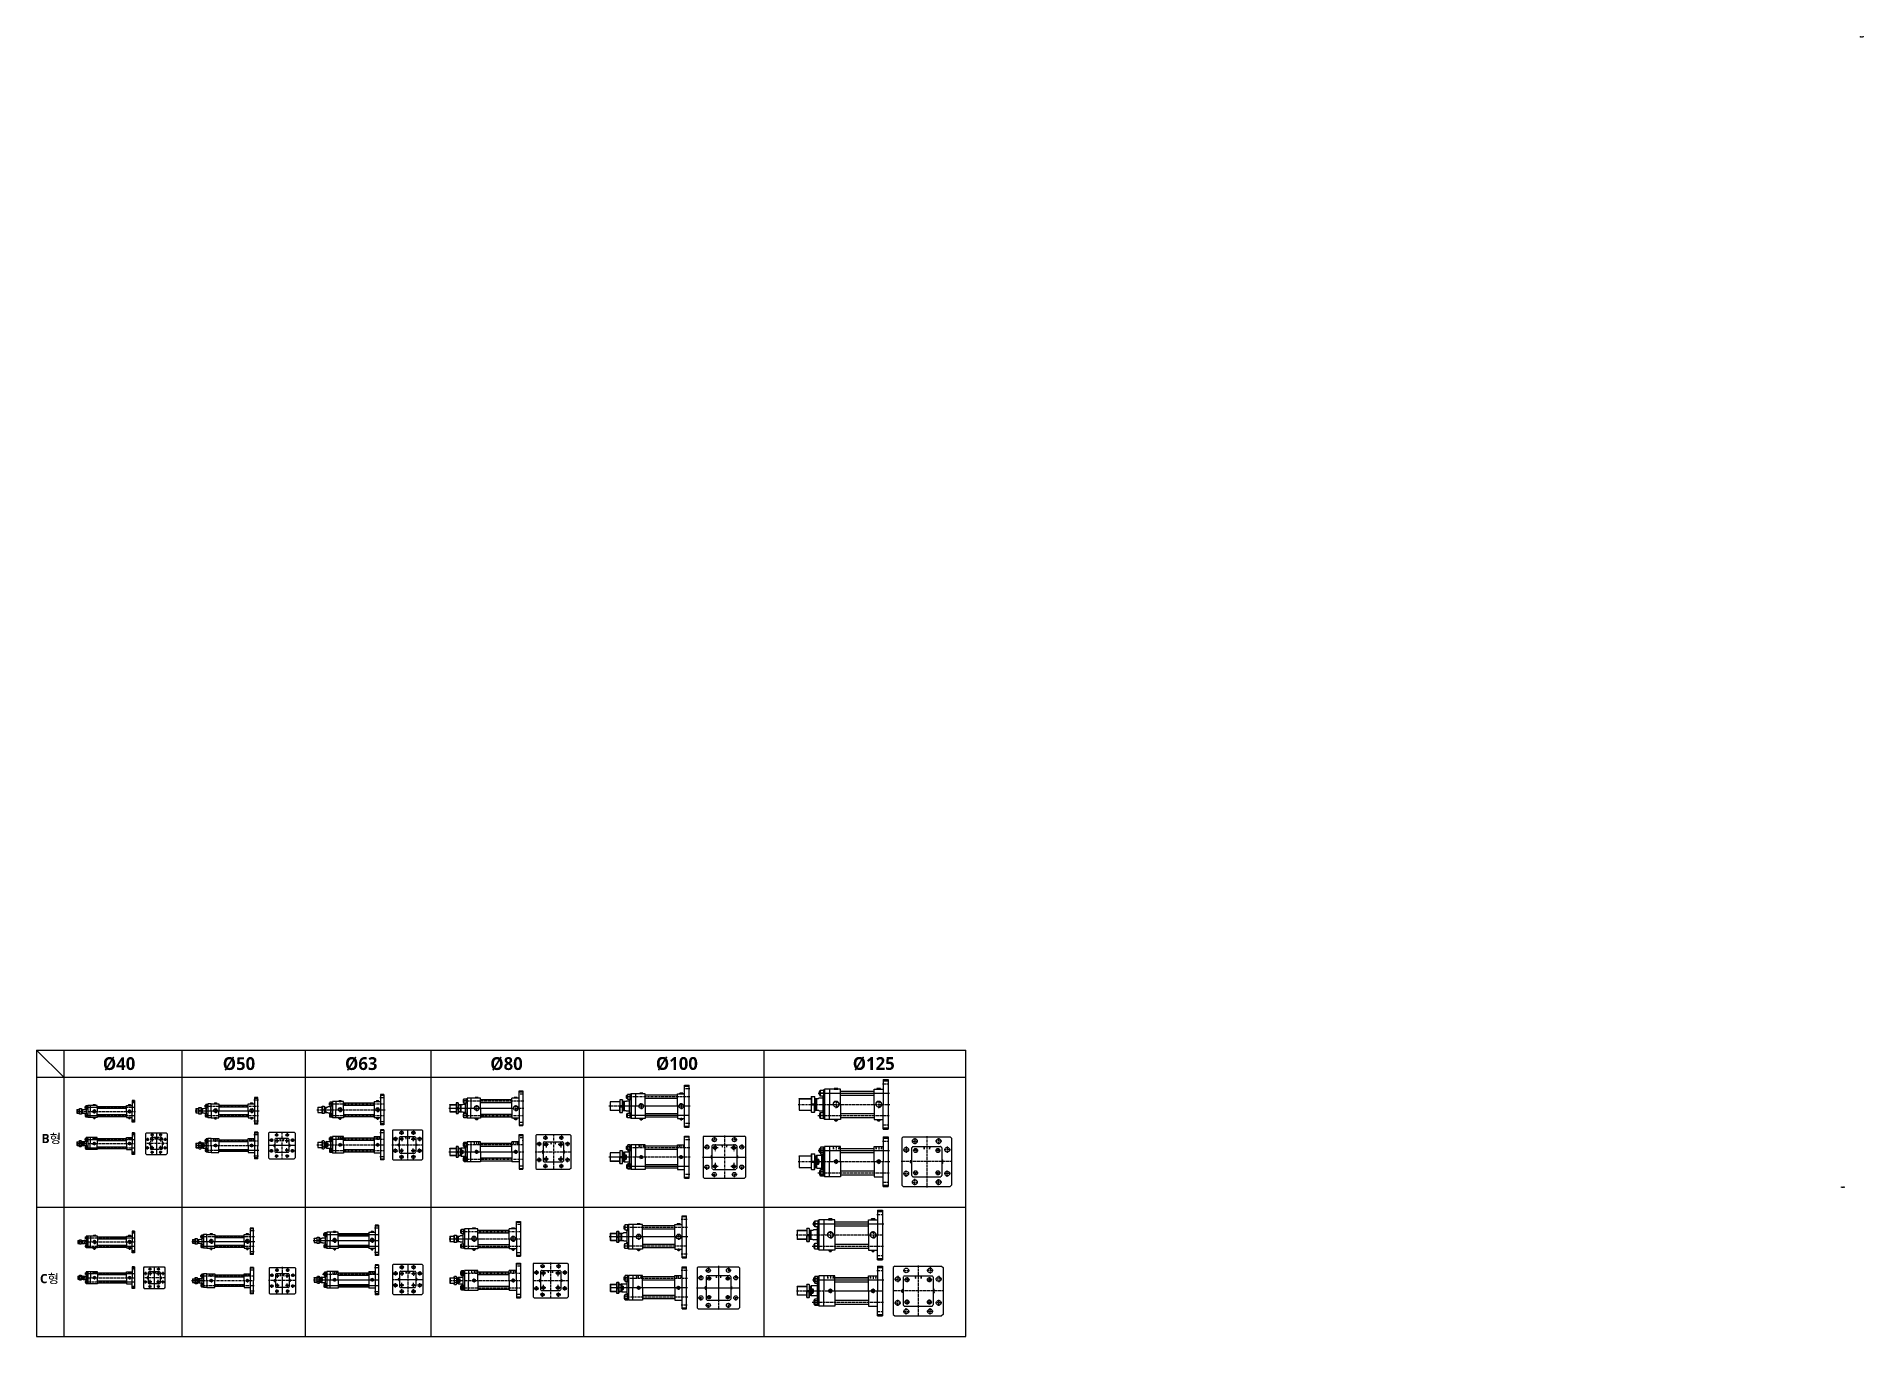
# Model space of a CAD drawing. Extents: x -819 to 29893, y -8942 to 9886.
# Drawn here: x 0 to 9973, y 2786 to 9886 of the extents above; entities that cross this region are included whole.
import ezdxf

# ---------------------------------------------------------------- set-up
doc = ezdxf.new("R2010")
doc.units = 0
doc.header["$LTSCALE"] = 10
doc.header["$MEASUREMENT"] = 0
for name, pattern in [('CENTER', [2, 1.25, -0.25, 0.25, -0.25]), ('CENTERX2', [4, 2.5, -0.5, 0.5, -0.5]), ('HIDDEN', [0.375, 0.25, -0.125]), ('HIDDENX2', [0.75, 0.5, -0.25])]:
    doc.linetypes.add(name, pattern=pattern)
doc.layers.get('0').update_dxf_attribs({"linetype": 'CONTINUOUS'})
doc.layers.get('DEFPOINTS').update_dxf_attribs({"linetype": 'CONTINUOUS'})
for name, color, linetype in [('CEN', 1, 'CENTERX2'), ('CENTER', 1, 'CENTER'), ('Line', 7, 'CONTINUOUS'), ('ML', 7, 'CONTINUOUS'), ('THIN', 3, 'CONTINUOUS'), ('외형선', 3, 'CONTINUOUS'), ('중심선', 1, 'CENTER')]:
    doc.layers.add(name, color=color, linetype=linetype)
doc.styles.add('GHS', font='romans', dxfattribs={"bigfont": 'ghs'})
doc.styles.add('문자', font='romans.shx')

msp = doc.modelspace()

# ---------------------------------------------------------------- texts
at = {"attachment_point": 1, "style": '문자'}
for s, width, gutter_width, insert, char_height in [('{\\fMalgun Gothic|b1|i0|c129|p50;%%C40}', 124.533, 16, (362.2, 4311.2), 70), ('{\\fMalgun Gothic|b1|i0|c129|p50;%%C50}', 124.533, 16, (1016.5, 4311.2), 70), ('{\\fMalgun Gothic|b1|i0|c129|p50;%%C63}', 124.533, 16, (1684.1, 4311.2), 70), ('{\\fMalgun Gothic|b1|i0|c129|p50;%%C80}', 124.533, 16, (2477.1, 4311.2), 70), ('{\\fMalgun Gothic|b1|i0|c129|p50;%%C100}', 124.533, 16, (3381, 4311.9), 70), ('{\\fMalgun Gothic|b1|i0|c129|p50;%%C125}', 124.533, 16, (4455.6, 4311.9), 70), ('{\\fMalgun Gothic|b1|i0|c129|p50;B형}', 655.383, 160, (27.5, 3891.8), 50), ('{\\fMalgun Gothic|b1|i0|c129|p50;C형}', 655.383, 160, (18.7, 3126.9), 50)]:
    msp.add_mtext_dynamic_manual_height_columns(s, width=width, gutter_width=gutter_width, heights=[0], dxfattribs=dict(at, insert=insert, char_height=char_height))
at = {"layer": 'ML', "color": 2, "char_height": 3, "attachment_point": 9, "style": 'GHS'}
for insert in [(9973.3, 9883), (9870.9, 3599.2)]:
    msp.add_mtext('M24x1.5P', dxfattribs=dict(at, insert=insert))

# ---------------------------------------------------------------- linework, layer by layer
for p, q in [((0, 4349.7), (0, 2785.7)), ((0, 4349.7), (5072.2, 4349.7)), ((150, 4199.7), (0, 4349.7)), ((150, 2785.7), (150, 4349.7)), ((794, 4349.7), (794, 2785.7)), ((1467.7, 2785.7), (1467.7, 4349.7)), ((2153.9, 2785.7), (2153.9, 4349.7)), ((2988, 2785.7), (2988, 4349.7)), ((3972.3, 2785.7), (3972.3, 4349.7)), ((5072.2, 2785.7), (5072.2, 4349.7)), ((5072.2, 4199.7), (0, 4199.7)), ((0, 3492.7), (5072.2, 3492.7)), ((0, 2785.7), (5072.2, 2785.7))]:
    msp.add_line(p, q)
msp.add_arc((0.5, 3800.2), 0.5, 180, 270)
at = {"layer": 'CEN', "color": 1, "linetype": 'CENTER', "ltscale": 1.5}
for p, q in [((1898.9, 4090.1), (1874.9, 4090.1)), ((2658.4, 4110.1), (2631.4, 4110.1)), ((3565.8, 4138.6), (3533.8, 4138.6)), ((4618.2, 4165.6), (4653.2, 4165.6)), ((1211, 4076.1), (1187, 4076.1)), ((1211, 3961.1), (1187, 3961.1)), ((1310.6, 3896.4), (1310.6, 3876.4)), ((1368.6, 3896.4), (1368.6, 3876.4)), ((1898.9, 3958.1), (1874.9, 3958.1)), ((1898.9, 3898.5), (1874.9, 3898.5)), ((1980.4, 3898.5), (2004.4, 3898.5)), ((1992.4, 3910.5), (1992.4, 3886.5)), ((2069.4, 3898.5), (2045.4, 3898.5)), ((2057.4, 3910.5), (2057.4, 3886.5)), ((2658.4, 3955.1), (2631.4, 3955.1)), ((3565.8, 3948.6), (3533.8, 3948.6)), ((4618.2, 3941.6), (4653.2, 3941.6)), ((1211, 3886.4), (1187, 3886.4)), ((1272.1, 3857.9), (1292.1, 3857.9)), ((1272.1, 3799.9), (1292.1, 3799.9)), ((1282.1, 3867.9), (1282.1, 3847.9)), ((1282.1, 3789.9), (1282.1, 3809.9)), ((1300.6, 3886.4), (1320.6, 3886.4)), ((1378.6, 3886.4), (1358.6, 3886.4)), ((1407.1, 3857.9), (1387.1, 3857.9)), ((1407.1, 3799.9), (1387.1, 3799.9)), ((1397.1, 3867.9), (1397.1, 3847.9)), ((1397.1, 3789.9), (1397.1, 3809.9)), ((1946.9, 3865), (1970.9, 3865)), ((1946.9, 3800), (1970.9, 3800)), ((1958.9, 3877), (1958.9, 3853)), ((1958.9, 3788), (1958.9, 3812)), ((2102.9, 3865), (2078.9, 3865)), ((2102.9, 3800), (2078.9, 3800)), ((2090.9, 3877), (2090.9, 3853)), ((2090.9, 3788), (2090.9, 3812)), ((2658.4, 3871.5), (2631.4, 3871.5)), ((2731.8, 3837.5), (2755.8, 3837.5)), ((2743.8, 3849.5), (2743.8, 3825.5)), ((2765.8, 3871.5), (2789.8, 3871.5)), ((2777.8, 3883.5), (2777.8, 3859.5)), ((2876.8, 3871.5), (2852.8, 3871.5)), ((2864.8, 3883.5), (2864.8, 3859.5)), ((2910.8, 3837.5), (2886.8, 3837.5)), ((2898.8, 3849.5), (2898.8, 3825.5)), ((3565.8, 3860.6), (3533.8, 3860.6)), ((3644.7, 3820.1), (3674.7, 3820.1)), ((3659.7, 3835.1), (3659.7, 3805.1)), ((3685.2, 3860.6), (3715.2, 3860.6)), ((3700.2, 3875.6), (3700.2, 3845.6)), ((3824.2, 3860.6), (3794.2, 3860.6)), ((3809.2, 3875.6), (3809.2, 3845.6)), ((3864.7, 3820.1), (3834.7, 3820.1)), ((3849.7, 3835.1), (3849.7, 3805.1)), ((4618.2, 3852.6), (4653.2, 3852.6)), ((4730.4, 3805.6), (4764.4, 3805.6)), ((4747.4, 3822.6), (4747.4, 3788.6)), ((4777.4, 3852.6), (4811.4, 3852.6)), ((4794.4, 3869.6), (4794.4, 3835.6)), ((4941.4, 3852.6), (4907.4, 3852.6)), ((4924.4, 3869.6), (4924.4, 3835.6)), ((4988.4, 3805.6), (4954.4, 3805.6)), ((4971.4, 3822.6), (4971.4, 3788.6)), ((1211, 3771.4), (1187, 3771.4)), ((1300.6, 3771.4), (1320.6, 3771.4)), ((1310.6, 3761.4), (1310.6, 3781.4)), ((1378.6, 3771.4), (1358.6, 3771.4)), ((1368.6, 3761.4), (1368.6, 3781.4)), ((1898.9, 3766.5), (1874.9, 3766.5)), ((1980.4, 3766.5), (2004.4, 3766.5)), ((1992.4, 3754.5), (1992.4, 3778.5)), ((2069.4, 3766.5), (2045.4, 3766.5)), ((2057.4, 3754.5), (2057.4, 3778.5)), ((2658.4, 3716.5), (2631.4, 3716.5)), ((2731.8, 3750.5), (2755.8, 3750.5)), ((2743.8, 3738.5), (2743.8, 3762.5)), ((2765.8, 3716.5), (2789.8, 3716.5)), ((2777.8, 3704.5), (2777.8, 3728.5)), ((2876.8, 3716.5), (2852.8, 3716.5)), ((2864.8, 3704.5), (2864.8, 3728.5)), ((2910.8, 3750.5), (2886.8, 3750.5)), ((2898.8, 3738.5), (2898.8, 3762.5)), ((3644.7, 3711.1), (3674.7, 3711.1)), ((3659.7, 3696.1), (3659.7, 3726.1)), ((3864.7, 3711.1), (3834.7, 3711.1)), ((3849.7, 3696.1), (3849.7, 3726.1)), ((4747.4, 3658.6), (4747.4, 3692.6)), ((4971.4, 3658.6), (4971.4, 3692.6)), ((3565.8, 3670.6), (3533.8, 3670.6)), ((3685.2, 3670.6), (3715.2, 3670.6)), ((3700.2, 3655.6), (3700.2, 3685.6)), ((3824.2, 3670.6), (3794.2, 3670.6)), ((3809.2, 3655.6), (3809.2, 3685.6)), ((4618.2, 3628.6), (4653.2, 3628.6)), ((4730.4, 3675.6), (4764.4, 3675.6)), ((4777.4, 3628.6), (4811.4, 3628.6)), ((4794.4, 3612.3), (4794.4, 3646.3)), ((4941.4, 3628.6), (4907.4, 3628.6)), ((4924.4, 3611.6), (4924.4, 3645.6)), ((4988.4, 3675.6), (4954.4, 3675.6)), ((2644.2, 3396.8), (2617.2, 3396.8)), ((3551.7, 3425.3), (3519.7, 3425.3)), ((4587.3, 3452.3), (4622.3, 3452.3)), ((1187.6, 3362.8), (1163.6, 3362.8)), ((1868.9, 3376.8), (1844.9, 3376.8)), ((1187.6, 3247.8), (1163.6, 3247.8)), ((1868.9, 3244.8), (1844.9, 3244.8)), ((2644.2, 3241.8), (2617.2, 3241.8)), ((3551.7, 3235.3), (3519.7, 3235.3)), ((4587.3, 3228.3), (4622.3, 3228.3)), ((1187.6, 3148.2), (1163.6, 3148.2)), ((1274.1, 3119.7), (1294.1, 3119.7)), ((1284.1, 3129.7), (1284.1, 3109.7)), ((1302.6, 3148.2), (1322.6, 3148.2)), ((1312.6, 3158.2), (1312.6, 3138.2)), ((1380.6, 3148.2), (1360.6, 3148.2)), ((1370.6, 3158.2), (1370.6, 3138.2)), ((1409.1, 3119.7), (1389.1, 3119.7)), ((1399.1, 3129.7), (1399.1, 3109.7)), ((1868.9, 3161.3), (1844.9, 3161.3)), ((1948, 3130.2), (1972, 3130.2)), ((1960, 3142.2), (1960, 3118.2)), ((1981.5, 3163.7), (2005.5, 3163.7)), ((1993.5, 3175.7), (1993.5, 3151.7)), ((2070.5, 3163.7), (2046.5, 3163.7)), ((2058.5, 3175.7), (2058.5, 3151.7)), ((2104, 3130.2), (2080, 3130.2)), ((2092, 3142.2), (2092, 3118.2)), ((2644.2, 3169.2), (2617.2, 3169.2)), ((2716.7, 3135.2), (2740.7, 3135.2)), ((2728.7, 3147.2), (2728.7, 3123.2)), ((2750.7, 3169.2), (2774.7, 3169.2)), ((2861.7, 3169.2), (2837.7, 3169.2)), ((2849.7, 3181.2), (2849.7, 3157.2)), ((2895.7, 3135.2), (2871.7, 3135.2)), ((2883.7, 3147.2), (2883.7, 3123.2)), ((3551.7, 3146.4), (3519.7, 3146.4)), ((3612.1, 3105.9), (3642.1, 3105.9)), ((3627.1, 3120.9), (3627.1, 3090.9)), ((3652.6, 3146.4), (3682.6, 3146.4)), ((3667.6, 3161.4), (3667.6, 3131.4)), ((3791.6, 3146.4), (3761.6, 3146.4)), ((3776.6, 3161.4), (3776.6, 3131.4)), ((3832.1, 3105.9), (3802.1, 3105.9)), ((3817.1, 3120.9), (3817.1, 3090.9)), ((4587.3, 3146.5), (4622.3, 3146.5)), ((4683.8, 3099.5), (4717.8, 3099.5)), ((4700.8, 3116.5), (4700.8, 3082.5)), ((4730.8, 3146.5), (4764.8, 3146.5)), ((4894.8, 3146.5), (4860.8, 3146.5)), ((4877.8, 3163.5), (4877.8, 3129.5)), ((4941.8, 3099.5), (4907.8, 3099.5)), ((4924.8, 3116.5), (4924.8, 3082.5)), ((1187.6, 3033.2), (1163.6, 3033.2)), ((1274.1, 3061.7), (1294.1, 3061.7)), ((1284.1, 3051.7), (1284.1, 3071.7)), ((1302.6, 3033.2), (1322.6, 3033.2)), ((1312.6, 3023.2), (1312.6, 3043.2)), ((1380.6, 3033.2), (1360.6, 3033.2)), ((1370.6, 3023.2), (1370.6, 3043.2)), ((1409.1, 3061.7), (1389.1, 3061.7)), ((1399.1, 3051.7), (1399.1, 3071.7)), ((1868.9, 3029.3), (1844.9, 3029.3)), ((1948, 3065.2), (1972, 3065.2)), ((1960, 3053.2), (1960, 3077.2)), ((1981.5, 3031.7), (2005.5, 3031.7)), ((1993.5, 3019.7), (1993.5, 3043.7)), ((2070.5, 3031.7), (2046.5, 3031.7)), ((2058.5, 3019.7), (2058.5, 3043.7)), ((2104, 3065.2), (2080, 3065.2)), ((2092, 3053.2), (2092, 3077.2)), ((2644.2, 3014.2), (2617.2, 3014.2)), ((2716.7, 3048.2), (2740.7, 3048.2)), ((2728.7, 3036.2), (2728.7, 3060.2)), ((2750.7, 3014.2), (2774.7, 3014.2)), ((2762.7, 3002.2), (2762.7, 3026.2)), ((2861.7, 3014.2), (2837.7, 3014.2)), ((2849.7, 3002.2), (2849.7, 3026.2)), ((2895.7, 3048.2), (2871.7, 3048.2)), ((2883.7, 3036.2), (2883.7, 3060.2)), ((3612.1, 2996.9), (3642.1, 2996.9)), ((3627.1, 2981.9), (3627.1, 3011.9)), ((3832.1, 2996.9), (3802.1, 2996.9)), ((3817.1, 2981.9), (3817.1, 3011.9)), ((3551.7, 2956.4), (3519.7, 2956.4)), ((3652.6, 2956.4), (3682.6, 2956.4)), ((3667.6, 2941.4), (3667.6, 2971.4)), ((3791.6, 2956.4), (3761.6, 2956.4)), ((3776.6, 2941.4), (3776.6, 2971.4)), ((4587.3, 2922.5), (4622.3, 2922.5)), ((4683.8, 2969.5), (4717.8, 2969.5)), ((4700.8, 2952.5), (4700.8, 2986.5)), ((4730.8, 2922.5), (4764.8, 2922.5)), ((4747.8, 2905.5), (4747.8, 2939.5)), ((4894.8, 2922.5), (4860.8, 2922.5)), ((4877.8, 2905.5), (4877.8, 2939.5)), ((4941.8, 2969.5), (4907.8, 2969.5)), ((4924.8, 2952.5), (4924.8, 2986.5))]:
    msp.add_line(p, q, dxfattribs=at)
at = {"layer": 'CEN', "color": 1, "linetype": 'CENTER'}
for p, q in [((537.2, 4062.6), (518.2, 4062.6)), ((537.2, 3967.6), (518.2, 3967.6)), ((631, 3895.3), (631, 3878.3)), ((677, 3895.3), (677, 3878.3)), ((537.2, 3886.8), (518.2, 3886.8)), ((537.2, 3791.8), (518.2, 3791.8)), ((598, 3862.3), (615, 3862.3)), ((598, 3816.3), (615, 3816.3)), ((606.5, 3870.8), (606.5, 3853.8)), ((606.5, 3807.8), (606.5, 3824.8)), ((622.5, 3886.8), (639.5, 3886.8)), ((622.5, 3791.8), (639.5, 3791.8)), ((631, 3783.3), (631, 3800.3)), ((685.5, 3886.8), (668.5, 3886.8)), ((685.5, 3791.8), (668.5, 3791.8)), ((677, 3783.3), (677, 3800.3)), ((710, 3862.3), (693, 3862.3)), ((710, 3816.3), (693, 3816.3)), ((701.5, 3870.8), (701.5, 3853.8)), ((701.5, 3807.8), (701.5, 3824.8)), ((537.9, 3349.3), (518.9, 3349.3)), ((537.9, 3254.3), (518.9, 3254.3)), ((537.9, 3154), (518.9, 3154)), ((586.2, 3129.5), (603.2, 3129.5)), ((594.7, 3138), (594.7, 3121)), ((594.7, 3075), (594.7, 3092)), ((610.7, 3154), (627.7, 3154)), ((619.2, 3162.5), (619.2, 3145.5)), ((673.7, 3154), (656.7, 3154)), ((665.2, 3162.5), (665.2, 3145.5)), ((698.2, 3129.5), (681.2, 3129.5)), ((689.7, 3138), (689.7, 3121)), ((689.7, 3075), (689.7, 3092)), ((537.9, 3059), (518.9, 3059)), ((586.2, 3083.5), (603.2, 3083.5)), ((610.7, 3059), (627.7, 3059)), ((619.2, 3050.5), (619.2, 3067.5)), ((673.7, 3059), (656.7, 3059)), ((665.2, 3050.5), (665.2, 3067.5)), ((698.2, 3083.5), (681.2, 3083.5))]:
    msp.add_line(p, q, dxfattribs=at)
at = {"layer": 'CENTER'}
for p, q in [((641, 3861.8), (622.1, 3861.8)), ((641, 3816.8), (622.1, 3816.8)), ((631.5, 3872.7), (631.5, 3851)), ((631.5, 3806), (631.5, 3827.7)), ((667.1, 3861.8), (686, 3861.8)), ((667.1, 3816.8), (686, 3816.8)), ((676.5, 3872.7), (676.5, 3851)), ((676.5, 3806), (676.5, 3827.7)), ((1323, 3854.9), (1304.1, 3854.9)), ((1323, 3802.9), (1304.1, 3802.9)), ((1313.6, 3844), (1313.6, 3865.8)), ((1313.6, 3792), (1313.6, 3813.8)), ((1375, 3854.9), (1356.1, 3854.9)), ((1375, 3802.9), (1356.1, 3802.9)), ((1365.6, 3844), (1365.6, 3865.8)), ((1365.6, 3792), (1365.6, 3813.8)), ((2003.9, 3864), (1982.8, 3864)), ((2003.9, 3801), (1982.8, 3801)), ((1993.4, 3876.1), (1993.4, 3851.8)), ((1993.4, 3788.8), (1993.4, 3813.1)), ((2045.8, 3864), (2066.9, 3864)), ((2045.8, 3801), (2066.9, 3801)), ((2056.4, 3876.1), (2056.4, 3851.8)), ((2056.4, 3788.8), (2056.4, 3813.1)), ((2795.3, 3834), (2767.4, 3834)), ((2781.3, 3850.1), (2781.3, 3817.8)), ((2875.3, 3834), (2847.4, 3834)), ((2861.3, 3850.1), (2861.3, 3817.8)), ((3720.2, 3816.6), (3687.3, 3816.6)), ((3703.7, 3835.6), (3703.7, 3797.7)), ((3822.2, 3816.6), (3789.3, 3816.6)), ((3805.7, 3835.6), (3805.7, 3797.7)), ((4810.1, 3801.6), (4786.7, 3801.6)), ((4798.4, 3815), (4798.4, 3788.1)), ((4908.7, 3801.6), (4932.1, 3801.6)), ((4920.4, 3815), (4920.4, 3788.1)), ((2795.3, 3754), (2767.4, 3754)), ((2781.3, 3770.1), (2781.3, 3737.8)), ((2875.3, 3754), (2847.4, 3754)), ((2861.3, 3770.1), (2861.3, 3737.8)), ((3720.2, 3714.6), (3687.3, 3714.6)), ((3703.7, 3733.6), (3703.7, 3695.7)), ((3822.2, 3714.6), (3789.3, 3714.6)), ((3805.7, 3733.6), (3805.7, 3695.7)), ((4798.4, 3666.1), (4798.4, 3693)), ((4920.4, 3666.1), (4920.4, 3693)), ((4810.1, 3679.6), (4786.7, 3679.6)), ((4908.7, 3679.6), (4932.1, 3679.6)), ((629.1, 3129), (610.2, 3129)), ((619.7, 3139.8), (619.7, 3118.1)), ((619.7, 3073.1), (619.7, 3094.8)), ((655.2, 3129), (674.1, 3129)), ((664.7, 3139.8), (664.7, 3118.1)), ((664.7, 3073.1), (664.7, 3094.8)), ((1325, 3116.7), (1306.1, 3116.7)), ((1315.6, 3105.8), (1315.6, 3127.6)), ((1377, 3116.7), (1358.1, 3116.7)), ((1367.6, 3105.8), (1367.6, 3127.6)), ((2005.1, 3129.2), (1984, 3129.2)), ((1994.5, 3141.4), (1994.5, 3117)), ((2047, 3129.2), (2068.1, 3129.2)), ((2057.5, 3141.4), (2057.5, 3117)), ((2780.1, 3131.7), (2752.2, 3131.7)), ((2766.2, 3147.8), (2766.2, 3115.6)), ((2860.1, 3131.7), (2832.2, 3131.7)), ((2846.2, 3147.8), (2846.2, 3115.6)), ((3679.3, 3102.4), (3662.9, 3102.4)), ((3671.1, 3111.8), (3671.1, 3092.9)), ((3764.9, 3102.4), (3781.3, 3102.4)), ((3773.1, 3111.8), (3773.1, 3092.9)), ((4763.5, 3095.5), (4740.1, 3095.5)), ((4751.8, 3109), (4751.8, 3082.1)), ((4862.1, 3095.5), (4885.5, 3095.5)), ((4873.8, 3109), (4873.8, 3082.1)), ((629.1, 3084), (610.2, 3084)), ((655.2, 3084), (674.1, 3084)), ((1325, 3064.7), (1306.1, 3064.7)), ((1315.6, 3053.8), (1315.6, 3075.6)), ((1377, 3064.7), (1358.1, 3064.7)), ((1367.6, 3053.8), (1367.6, 3075.6)), ((2005.1, 3066.2), (1984, 3066.2)), ((1994.5, 3054), (1994.5, 3078.4)), ((2047, 3066.2), (2068.1, 3066.2)), ((2057.5, 3054), (2057.5, 3078.4)), ((2780.1, 3051.7), (2752.2, 3051.7)), ((2766.2, 3067.8), (2766.2, 3035.6)), ((2860.1, 3051.7), (2832.2, 3051.7)), ((2846.2, 3067.8), (2846.2, 3035.6)), ((3679.3, 3000.4), (3662.9, 3000.4)), ((3671.1, 2990.9), (3671.1, 3009.8)), ((3764.9, 3000.4), (3781.3, 3000.4)), ((3773.1, 2990.9), (3773.1, 3009.8)), ((4763.5, 2973.5), (4740.1, 2973.5)), ((4751.8, 2960.1), (4751.8, 2987)), ((4862.1, 2973.5), (4885.5, 2973.5)), ((4873.8, 2960.1), (4873.8, 2987))]:
    msp.add_line(p, q, dxfattribs=at)
at = {"layer": 'DEFPOINTS', "color": 0, "linetype": 'ByBlock'}
for p in [(534.2, 3898.3), (1208, 3901.4), (1895.9, 3915), (2655.4, 3889), (3561.8, 3880.6), (4649.2, 3876.6), (1184.6, 3163.2), (1865.9, 3177.8), (2641.2, 3186.7), (3547.7, 3166.4), (4618.3, 3170.5)]:
    msp.add_point(p, dxfattribs=at)
at = {"layer": 'Line', "color": 6, "linetype": 'HIDDEN'}
for p, q in [((3287.6, 3833.1), (3288.9, 3819.1)), ((3288.8, 3833.1), (3290.1, 3818.6)), ((3312.9, 3833.1), (3311.6, 3818.6)), ((3314.1, 3833.1), (3312.8, 3819.1)), ((3506.1, 3833.1), (3507.4, 3819.1)), ((3507.3, 3833.1), (3508.6, 3818.6)), ((3531.4, 3833.1), (3530.1, 3818.6)), ((3532.6, 3833.1), (3531.3, 3819.1)), ((3741.5, 3833.1), (3742.7, 3819.1)), ((3742.7, 3833.1), (3743.9, 3818.6)), ((3766.8, 3833.1), (3765.5, 3818.6)), ((3767.9, 3833.1), (3766.7, 3819.1)), ((3273.5, 3118.9), (3274.7, 3104.9)), ((3274.7, 3118.9), (3275.9, 3104.3)), ((3298.8, 3118.9), (3297.5, 3104.3)), ((3299.9, 3118.9), (3298.7, 3104.9)), ((3492, 3118.9), (3493.2, 3104.9)), ((3493.2, 3118.9), (3494.4, 3104.3)), ((3517.3, 3118.9), (3516, 3104.3)), ((3518.4, 3118.9), (3517.2, 3104.9)), ((3708.9, 3118.9), (3710.1, 3104.9)), ((3710.1, 3118.9), (3711.3, 3104.3)), ((3734.2, 3118.9), (3732.9, 3104.3)), ((3735.3, 3118.9), (3734.1, 3104.9))]:
    msp.add_line(p, q, dxfattribs=at)
at = {"layer": 'ML'}
for p, q in [((4622.2, 4189.6), (4622.2, 4053.6)), ((4622.2, 4189.6), (4649.2, 4189.6)), ((4649.2, 4189.6), (4649.2, 3917.6)), ((1190, 4091.1), (1190, 3946.1)), ((1208, 4091.1), (1190, 4091.1)), ((1208, 3946.1), (1208, 4091.1)), ((1877.9, 4106.6), (1877.9, 3941.6)), ((1895.9, 4106.6), (1877.9, 4106.6)), ((1895.9, 4101.6), (1877.9, 4101.6)), ((1895.9, 4106.6), (1895.9, 3941.6)), ((2394.4, 4090.6), (2395.4, 4091.6)), ((2410.4, 4090.6), (2394.4, 4090.6)), ((2394.4, 4087.6), (2394.4, 4090.6)), ((2395.4, 4091.6), (2409.4, 4091.6)), ((2409.4, 4091.6), (2410.4, 4090.6)), ((2410.4, 4090.6), (2410.4, 4087.6)), ((2607.9, 4090.6), (2608.9, 4091.6)), ((2623.9, 4090.6), (2607.9, 4090.6)), ((2607.9, 4087.6), (2607.9, 4090.6)), ((2608.9, 4091.6), (2622.9, 4091.6)), ((2622.9, 4091.6), (2623.9, 4090.6)), ((2623.9, 4090.6), (2623.9, 4087.6)), ((2634.4, 4127.6), (2655.4, 4127.6)), ((2634.4, 4122.6), (2655.4, 4122.6)), ((2655.4, 4127.6), (2655.4, 3937.6)), ((3222.6, 4085.6), (3222.6, 4103.6)), ((3241.2, 4094.6), (3227.5, 4094.6)), ((3241.2, 4098.2), (3245.8, 4093.6)), ((3241.2, 4095.6), (3245.8, 4091)), ((3245.8, 4111.1), (3245.8, 3976.1)), ((3269.8, 4111.1), (3245.8, 4111.1)), ((3292.8, 4114.1), (3293.8, 4115.1)), ((3308.8, 4114.1), (3292.8, 4114.1)), ((3292.8, 4111.1), (3292.8, 4114.1)), ((3293.8, 4115.1), (3307.8, 4115.1)), ((3307.8, 4115.1), (3308.8, 4114.1)), ((3308.8, 4114.1), (3308.8, 4111.1)), ((3504.9, 4111.1), (3531.3, 4111.1)), ((3511.3, 4114.1), (3512.3, 4115.1)), ((3527.3, 4114.1), (3511.3, 4114.1)), ((3511.3, 4111.1), (3511.3, 4114.1)), ((3512.3, 4115.1), (3526.3, 4115.1)), ((3526.3, 4115.1), (3527.3, 4114.1)), ((3527.3, 4114.1), (3527.3, 4111.1)), ((3537.8, 4158.6), (3561.8, 4158.6)), ((3537.8, 4153.6), (3561.8, 4153.6)), ((3561.8, 3928.6), (3561.8, 4158.6)), ((4228.6, 4094.6), (4229.6, 4095.6)), ((4228.6, 4094.6), (4228.6, 4012.6)), ((4229.6, 4095.6), (4229.6, 4057.1)), ((4229.6, 4095.6), (4247.6, 4095.6)), ((4247.6, 4095.6), (4247.6, 4057.1)), ((4247.6, 4095.6), (4248.6, 4094.6)), ((4248.6, 4012.6), (4248.6, 4094.6)), ((4275, 4103.6), (4275, 4125.6)), ((4278.6, 4128.4), (4278.6, 4100.7)), ((4296.6, 4114.6), (4280.1, 4114.6)), ((4292.2, 4096.1), (4292.2, 4008.6)), ((4293.7, 4096.1), (4293.7, 4008.6)), ((4296.6, 4119), (4302.2, 4113.4)), ((4296.6, 4115.8), (4302.2, 4110.2)), ((4302.2, 4136.1), (4302.2, 3971.1)), ((4329.2, 4136.1), (4302.2, 4136.1)), ((4329.2, 4136.1), (4329.2, 4053.6)), ((4389.2, 4136.1), (4329.2, 4136.1)), ((4355.2, 4141.1), (4354.2, 4140.1)), ((4374.2, 4140.1), (4354.2, 4140.1)), ((4354.2, 4140.1), (4354.2, 4136.1)), ((4354.2, 4136.1), (4374.2, 4136.1)), ((4373.2, 4141.1), (4355.2, 4141.1)), ((4373.2, 4141.1), (4374.2, 4140.1)), ((4374.2, 4136.1), (4374.2, 4140.1)), ((4389.2, 4053.6), (4389.2, 4136.1)), ((4572.2, 4053.6), (4572.2, 4136.1)), ((4572.2, 4136.1), (4622.2, 4136.1)), ((4588.2, 4141.1), (4587.2, 4140.1)), ((4607.2, 4140.1), (4587.2, 4140.1)), ((4587.2, 4140.1), (4587.2, 4136.1)), ((4587.2, 4136.1), (4607.2, 4136.1)), ((4606.2, 4141.1), (4588.2, 4141.1)), ((4606.2, 4141.1), (4607.2, 4140.1)), ((4607.2, 4136.1), (4607.2, 4140.1)), ((4622.2, 4181.6), (4649.2, 4181.6)), ((221.2, 4025.1), (221.2, 4005.1)), ((233.8, 4015.1), (244.5, 4015.1)), ((248.2, 4025.1), (248.2, 4005.1)), ((250.2, 4025.1), (250.2, 4005.1)), ((262.2, 4026.3), (259.2, 4025.1)), ((262.2, 4003.9), (259.2, 4005.1)), ((267, 4032.6), (267, 4042.6)), ((267, 3997.6), (267, 3987.6)), ((270.2, 4029.1), (270.2, 4001.1)), ((270.4, 4037.6), (277.7, 4037.6)), ((270.4, 3992.6), (277.7, 3992.6)), ((271.7, 4029.1), (271.7, 4001.1)), ((277.7, 4039.5), (280.2, 4037)), ((277.7, 4038.1), (280.2, 4035.6)), ((277.7, 3992), (280.2, 3994.5)), ((277.7, 3990.6), (280.2, 3993.1)), ((280.2, 4047.6), (280.2, 3982.6)), ((293.2, 4047.6), (280.2, 4047.6)), ((331.7, 4047.6), (293.2, 4047.6)), ((293.2, 4047.6), (293.2, 4015.1)), ((293.2, 3982.6), (293.2, 4015.1)), ((309.7, 4052.1), (310.2, 4052.6)), ((309.7, 4052.1), (320.7, 4052.1)), ((310.2, 4052.6), (320.2, 4052.6)), ((320.7, 4052.1), (320.2, 4052.6)), ((331.7, 4040.1), (331.7, 4047.6)), ((331.7, 4040.1), (331.7, 4015.1)), ((331.7, 3990.1), (331.7, 4015.1)), ((331.7, 3990.1), (331.7, 3982.6)), ((490.7, 4015.1), (490.7, 4047.6)), ((490.7, 4047.6), (521.2, 4047.6)), ((490.7, 4015.1), (490.7, 3982.6)), ((501.7, 4052.1), (502.2, 4052.6)), ((501.7, 4052.1), (512.7, 4052.1)), ((502.2, 4052.6), (512.2, 4052.6)), ((512.7, 4052.1), (512.2, 4052.6)), ((521.2, 4074.1), (521.2, 4015.1)), ((534.2, 4074.1), (521.2, 4074.1)), ((534.2, 4069.1), (521.2, 4069.1)), ((521.2, 3956.1), (521.2, 4015.1)), ((534.2, 4074.1), (534.2, 3956.1)), ((870, 4029.6), (871, 4030.6)), ((870, 4029.6), (870, 4007.6)), ((870, 4007.6), (871, 4006.6)), ((871, 4030.6), (871, 4006.6)), ((897, 4018.6), (888.3, 4018.6)), ((903, 4030.6), (903, 4006.6)), ((905, 4030.6), (905, 4006.6)), ((905, 4030.6), (914, 4030.6)), ((914, 4030.6), (917, 4032.6)), ((914, 4006.6), (917, 4004.6)), ((921.8, 4039.6), (921.8, 4049.6)), ((921.8, 3997.6), (921.8, 3987.6)), ((925, 4036.1), (925, 4001.1)), ((925.2, 4044.6), (932.5, 4044.6)), ((925.2, 3992.6), (932.5, 3992.6)), ((926.5, 4036.1), (926.5, 4001.1)), ((932.5, 4046.5), (935, 4044)), ((932.5, 4045.1), (935, 4042.6)), ((932.5, 3992), (935, 3994.5)), ((932.5, 3990.6), (935, 3993.1)), ((935, 4056.6), (935, 3980.6)), ((953, 4056.6), (935, 4056.6)), ((953, 4018.6), (953, 4056.6)), ((953, 4056.6), (996, 4056.6)), ((953, 4018.6), (953, 3980.6)), ((971.5, 4061.1), (972, 4061.6)), ((971.5, 4061.1), (982.5, 4061.1)), ((971.5, 4056.6), (982.5, 4056.6)), ((972, 4061.6), (982, 4061.6)), ((982.5, 4061.1), (982, 4061.6)), ((996, 4056.6), (996, 4018.6)), ((996, 3980.6), (996, 4018.6)), ((1156, 4018.6), (1156, 4056.6)), ((1156, 4056.6), (1190, 4056.6)), ((1156, 4018.6), (1156, 3980.6)), ((1168.5, 4061.1), (1169, 4061.6)), ((1168.5, 4061.1), (1179.5, 4061.1)), ((1168.5, 4056.6), (1179.5, 4056.6)), ((1169, 4061.6), (1179, 4061.6)), ((1179.5, 4061.1), (1179, 4061.6)), ((1208, 4086.1), (1190, 4086.1)), ((1534.9, 4038.1), (1535.9, 4039.1)), ((1534.9, 4038.1), (1534.9, 4010.1)), ((1534.9, 4010.1), (1535.9, 4009.1)), ((1535.9, 4039.1), (1535.9, 4009.1)), ((1560.7, 4024.1), (1569.1, 4024.1)), ((1576.9, 4039.1), (1576.9, 4009.1)), ((1579.9, 4039.1), (1579.9, 4009.1)), ((1588.9, 4039.1), (1591.9, 4041.6)), ((1588.9, 4009.1), (1591.9, 4006.6)), ((1599.3, 4049.6), (1599.3, 4061.6)), ((1599.3, 3998.6), (1599.3, 3986.6)), ((1611.9, 4055.6), (1602.7, 4055.6)), ((1611.9, 3992.6), (1602.7, 3992.6)), ((1604.9, 4046.1), (1604.9, 4002.1)), ((1606.4, 4046.1), (1606.4, 4002.1)), ((1611.9, 4057.9), (1614.9, 4054.9)), ((1611.9, 4056.2), (1614.9, 4053.2)), ((1611.9, 3991.9), (1614.9, 3994.9)), ((1611.9, 3990.2), (1614.9, 3993.2)), ((1614.9, 4069.1), (1614.9, 3979.1)), ((1632.9, 4069.1), (1614.9, 4069.1)), ((1675.9, 4069.1), (1632.9, 4069.1)), ((1632.9, 4069.1), (1632.9, 4024.1)), ((1632.9, 3979.1), (1632.9, 4024.1)), ((1651.4, 4073.6), (1651.9, 4074.1)), ((1651.4, 4073.6), (1662.4, 4073.6)), ((1651.4, 4069.1), (1662.4, 4069.1)), ((1651.9, 4074.1), (1661.9, 4074.1)), ((1662.4, 4073.6), (1661.9, 4074.1)), ((1675.9, 4024.1), (1675.9, 4069.1)), ((1675.9, 4024.1), (1675.9, 3979.1)), ((1843.9, 4069.1), (1877.9, 4069.1)), ((1843.9, 4069.1), (1843.9, 4024.1)), ((1843.9, 4024.1), (1843.9, 3979.1)), ((1856.4, 4073.6), (1856.9, 4074.1)), ((1856.4, 4073.6), (1867.4, 4073.6)), ((1856.4, 4069.1), (1867.4, 4069.1)), ((1856.9, 4074.1), (1866.9, 4074.1)), ((1867.4, 4073.6), (1866.9, 4074.1)), ((2255.4, 4051.1), (2256.4, 4052.1)), ((2255.4, 4051.1), (2255.4, 4014.1)), ((2255.4, 4014.1), (2256.4, 4013.1)), ((2256.4, 4052.1), (2256.4, 4013.1)), ((2290.3, 4061.1), (2290.8, 4061.6)), ((2290.3, 4061.1), (2290.3, 4004.1)), ((2290.3, 4035.6), (2302.3, 4035.6)), ((2290.3, 4029.6), (2302.3, 4029.6)), ((2290.3, 4004.1), (2290.8, 4003.6)), ((2290.8, 4061.6), (2290.8, 4035.6)), ((2301.8, 4061.6), (2290.8, 4061.6)), ((2290.8, 4029.6), (2290.8, 4003.6)), ((2290.8, 4003.6), (2301.8, 4003.6)), ((2301.8, 4061.6), (2301.8, 4035.6)), ((2301.8, 4061.6), (2302.3, 4061.1)), ((2301.8, 4029.6), (2301.8, 4003.6)), ((2301.8, 4003.6), (2302.3, 4004.1)), ((2302.3, 4004.1), (2302.3, 4061.1)), ((2312.4, 4052.1), (2312.4, 4013.1)), ((2315.4, 4053.1), (2315.4, 4012.1)), ((2318.4, 4012.1), (2318.4, 4053.1)), ((2329.4, 4055.1), (2326.4, 4053.1)), ((2329.4, 4010.1), (2326.4, 4012.1)), ((2330.5, 4080.6), (2330.5, 4064.6)), ((2330.5, 4000.6), (2330.5, 3984.6)), ((2346.4, 4072.6), (2334.5, 4072.6)), ((2346.4, 3992.6), (2334.5, 3992.6)), ((2340.4, 4060.6), (2340.4, 4004.6)), ((2341.9, 4060.6), (2341.9, 4004.6)), ((2346.4, 4071.7), (2350.4, 4075.7)), ((2346.4, 4069.5), (2350.4, 4073.5)), ((2346.4, 3991.7), (2350.4, 3995.7)), ((2346.4, 3989.5), (2350.4, 3993.5)), ((2350.4, 4087.6), (2350.4, 3977.6)), ((2371.4, 4087.6), (2350.4, 4087.6)), ((3130.8, 4066.6), (3131.8, 4067.6)), ((3130.8, 4066.6), (3130.8, 4020.6)), ((3130.8, 4020.6), (3131.8, 4019.6)), ((3131.8, 4067.6), (3131.8, 4019.6)), ((3183.9, 4077.6), (3184.9, 4078.6)), ((3183.9, 4077.6), (3183.9, 4009.6)), ((3183.9, 4046.6), (3198.9, 4046.6)), ((3183.9, 4040.6), (3198.9, 4040.6)), ((3183.9, 4009.6), (3184.9, 4008.6)), ((3184.9, 4078.6), (3184.9, 4046.6)), ((3197.9, 4078.6), (3184.9, 4078.6)), ((3184.9, 4008.6), (3184.9, 4040.6)), ((3184.9, 4008.6), (3197.9, 4008.6)), ((3197.9, 4078.6), (3197.9, 4046.6)), ((3197.9, 4078.6), (3198.9, 4077.6)), ((3197.9, 4008.6), (3197.9, 4040.6)), ((3197.9, 4008.6), (3198.9, 4009.6)), ((3198.9, 4009.6), (3198.9, 4077.6)), ((3202.8, 4067.6), (3202.8, 4019.6)), ((3205.8, 4068.6), (3205.8, 4018.6)), ((3208.8, 4018.6), (3208.8, 4068.6)), ((3217.8, 4068.6), (3220.8, 4071.1)), ((3217.8, 4018.6), (3220.8, 4016.1)), ((3222.6, 4001.6), (3222.6, 3983.6)), ((3241.2, 3992.6), (3227.5, 3992.6)), ((3235.8, 4081.1), (3235.8, 4006.1)), ((3237.3, 4081.1), (3237.3, 4006.1)), ((3241.2, 3991.6), (3245.8, 3996.2)), ((3241.2, 3989), (3245.8, 3993.6)), ((4162.2, 4084.1), (4163.7, 4085.6)), ((4162.2, 4084.1), (4162.2, 4023.1)), ((4162.2, 4023.1), (4163.7, 4021.6)), ((4163.7, 4085.6), (4163.7, 4021.6)), ((4228.6, 4057.1), (4248.6, 4057.1)), ((4228.6, 4050.1), (4248.6, 4050.1)), ((4228.6, 4012.6), (4229.6, 4011.6)), ((4229.6, 4011.6), (4229.6, 4050.1)), ((4229.6, 4011.6), (4247.6, 4011.6)), ((4247.6, 4011.6), (4247.6, 4050.1)), ((4247.6, 4011.6), (4248.6, 4012.6)), ((4254.2, 4085.6), (4254.2, 4021.6)), ((4257.2, 4086.1), (4257.2, 4021.1)), ((4260.2, 4021.1), (4260.2, 4086.1)), ((4269.2, 4086.1), (4272.2, 4088.6)), ((4269.2, 4021.1), (4272.2, 4018.6)), ((4275, 4003.6), (4275, 3981.6)), ((4278.6, 3978.7), (4278.6, 4006.4)), ((4296.6, 3992.6), (4280.1, 3992.6)), ((4296.6, 3991.4), (4302.2, 3997)), ((4296.6, 3988.2), (4302.2, 3993.8)), ((4329.2, 3971.1), (4329.2, 4053.6)), ((4389.2, 4053.6), (4389.2, 3971.1)), ((4572.2, 4053.6), (4572.2, 3971.1)), ((4622.2, 3917.6), (4622.2, 4053.6)), ((293.2, 3982.6), (280.2, 3982.6)), ((331.7, 3982.6), (293.2, 3982.6)), ((321.2, 3982.6), (309.2, 3982.6)), ((309.2, 3979.6), (309.2, 3982.6)), ((309.2, 3979.6), (314, 3979.6)), ((310.2, 3978.6), (309.2, 3979.6)), ((320.2, 3978.6), (310.2, 3978.6)), ((312.2, 3976.6), (312.2, 3978.6)), ((312.2, 3976.6), (318.2, 3976.6)), ((313.2, 3975.6), (312.2, 3976.6)), ((317.2, 3975.6), (313.2, 3975.6)), ((314, 3978.6), (314, 3982.6)), ((316.4, 3978.6), (316.4, 3982.6)), ((316.4, 3979.6), (321.2, 3979.6)), ((317.2, 3975.6), (318.2, 3976.6)), ((318.2, 3976.6), (318.2, 3978.6)), ((320.2, 3978.6), (321.2, 3979.6)), ((321.2, 3979.6), (321.2, 3982.6)), ((490.7, 3982.6), (521.2, 3982.6)), ((513.2, 3982.6), (501.2, 3982.6)), ((501.2, 3979.6), (501.2, 3982.6)), ((501.2, 3979.6), (506, 3979.6)), ((502.2, 3978.6), (501.2, 3979.6)), ((512.2, 3978.6), (502.2, 3978.6)), ((504.2, 3976.6), (504.2, 3978.6)), ((504.2, 3976.6), (510.2, 3976.6)), ((505.2, 3975.6), (504.2, 3976.6)), ((509.2, 3975.6), (505.2, 3975.6)), ((506, 3978.6), (506, 3982.6)), ((508.4, 3978.6), (508.4, 3982.6)), ((508.4, 3979.6), (513.2, 3979.6)), ((509.2, 3975.6), (510.2, 3976.6)), ((510.2, 3976.6), (510.2, 3978.6)), ((512.2, 3978.6), (513.2, 3979.6)), ((513.2, 3979.6), (513.2, 3982.6)), ((534.2, 3961.1), (521.2, 3961.1)), ((534.2, 3956.1), (521.2, 3956.1)), ((521.2, 3898.3), (521.2, 3839.3)), ((534.2, 3898.3), (521.2, 3898.3)), ((534.2, 3893.3), (521.2, 3893.3)), ((534.2, 3898.3), (534.2, 3780.3)), ((600, 3898.3), (595, 3893.3)), ((595, 3893.3), (595, 3785.3)), ((600, 3898.3), (708, 3898.3)), ((708, 3898.3), (713, 3893.3)), ((713, 3893.3), (713, 3785.3)), ((953, 3980.6), (935, 3980.6)), ((953, 3980.6), (996, 3980.6)), ((983, 3980.6), (971, 3980.6)), ((971, 3977.6), (971, 3980.6)), ((971, 3977.6), (975.8, 3977.6)), ((972, 3976.6), (971, 3977.6)), ((982, 3976.6), (972, 3976.6)), ((974, 3974.6), (974, 3976.6)), ((974, 3974.6), (980, 3974.6)), ((975, 3973.6), (974, 3974.6)), ((979, 3973.6), (975, 3973.6)), ((975.8, 3976.6), (975.8, 3980.6)), ((978.1, 3976.6), (978.1, 3980.6)), ((978.1, 3977.6), (983, 3977.6)), ((979, 3973.6), (980, 3974.6)), ((980, 3974.6), (980, 3976.6)), ((982, 3976.6), (983, 3977.6)), ((983, 3977.6), (983, 3980.6)), ((1156, 3980.6), (1190, 3980.6)), ((1180, 3980.6), (1168, 3980.6)), ((1168, 3977.6), (1168, 3980.6)), ((1168, 3977.6), (1172.8, 3977.6)), ((1169, 3976.6), (1168, 3977.6)), ((1179, 3976.6), (1169, 3976.6)), ((1171, 3974.6), (1171, 3976.6)), ((1171, 3974.6), (1177, 3974.6)), ((1172, 3973.6), (1171, 3974.6)), ((1176, 3973.6), (1172, 3973.6)), ((1172.8, 3976.6), (1172.8, 3980.6)), ((1175.1, 3976.6), (1175.1, 3980.6)), ((1175.1, 3977.6), (1180, 3977.6)), ((1176, 3973.6), (1177, 3974.6)), ((1177, 3974.6), (1177, 3976.6)), ((1179, 3976.6), (1180, 3977.6)), ((1180, 3977.6), (1180, 3980.6)), ((1208, 3951.1), (1190, 3951.1)), ((1208, 3946.1), (1190, 3946.1)), ((1190, 3901.4), (1190, 3756.4)), ((1208, 3901.4), (1190, 3901.4)), ((1208, 3896.4), (1190, 3896.4)), ((1208, 3901.4), (1208, 3828.9)), ((1272.1, 3901.4), (1267.1, 3896.4)), ((1267.1, 3896.4), (1267.1, 3761.4)), ((1272.1, 3901.4), (1407.1, 3901.4)), ((1407.1, 3901.4), (1412.1, 3896.4)), ((1412.1, 3896.4), (1412.1, 3761.4)), ((1632.9, 3979.1), (1614.9, 3979.1)), ((1675.9, 3979.1), (1632.9, 3979.1)), ((1662.9, 3979.1), (1650.9, 3979.1)), ((1650.9, 3976.1), (1650.9, 3979.1)), ((1650.9, 3976.1), (1655.7, 3976.1)), ((1651.9, 3975.1), (1650.9, 3976.1)), ((1661.9, 3975.1), (1651.9, 3975.1)), ((1653.9, 3973.1), (1653.9, 3975.1)), ((1654.9, 3972.1), (1653.9, 3973.1)), ((1653.9, 3973.1), (1659.9, 3973.1)), ((1658.9, 3972.1), (1654.9, 3972.1)), ((1655.7, 3975.1), (1655.7, 3979.1)), ((1658.1, 3975.1), (1658.1, 3979.1)), ((1658.1, 3976.1), (1662.9, 3976.1)), ((1658.9, 3972.1), (1659.9, 3973.1)), ((1659.9, 3973.1), (1659.9, 3975.1)), ((1661.9, 3975.1), (1662.9, 3976.1)), ((1662.9, 3976.1), (1662.9, 3979.1)), ((1877.9, 3979.1), (1843.9, 3979.1)), ((1867.9, 3979.1), (1855.9, 3979.1)), ((1855.9, 3976.1), (1855.9, 3979.1)), ((1855.9, 3976.1), (1860.7, 3976.1)), ((1856.9, 3975.1), (1855.9, 3976.1)), ((1866.9, 3975.1), (1856.9, 3975.1)), ((1858.9, 3973.1), (1858.9, 3975.1)), ((1859.9, 3972.1), (1858.9, 3973.1)), ((1858.9, 3973.1), (1864.9, 3973.1)), ((1863.9, 3972.1), (1859.9, 3972.1)), ((1860.7, 3975.1), (1860.7, 3979.1)), ((1863.1, 3975.1), (1863.1, 3979.1)), ((1863.1, 3976.1), (1867.9, 3976.1)), ((1863.9, 3972.1), (1864.9, 3973.1)), ((1864.9, 3973.1), (1864.9, 3975.1)), ((1866.9, 3975.1), (1867.9, 3976.1)), ((1867.9, 3976.1), (1867.9, 3979.1)), ((1895.9, 3946.6), (1877.9, 3946.6)), ((1895.9, 3941.6), (1877.9, 3941.6)), ((1877.9, 3915), (1877.9, 3750)), ((1895.9, 3915), (1877.9, 3915)), ((1895.9, 3910), (1877.9, 3910)), ((1895.9, 3915), (1895.9, 3750)), ((1947.4, 3915), (1942.4, 3910)), ((1942.4, 3910), (1942.4, 3755)), ((1947.4, 3915), (2102.4, 3915)), ((2102.4, 3915), (2107.4, 3910)), ((2107.4, 3910), (2107.4, 3755)), ((2371.4, 3977.6), (2350.4, 3977.6)), ((2394.4, 3974.6), (2394.4, 3977.6)), ((2395.4, 3973.6), (2394.4, 3974.6)), ((2394.4, 3974.6), (2401.6, 3974.6)), ((2395.4, 3973.6), (2409.4, 3973.6)), ((2398.4, 3973.6), (2398.4, 3971.6)), ((2399.4, 3970.6), (2398.4, 3971.6)), ((2398.4, 3971.6), (2406.4, 3971.6)), ((2399.4, 3970.6), (2405.4, 3970.6)), ((2401.6, 3973.6), (2401.6, 3977.6)), ((2403.3, 3973.6), (2403.3, 3977.6)), ((2403.3, 3974.6), (2410.4, 3974.6)), ((2405.4, 3970.6), (2406.4, 3971.6)), ((2406.4, 3973.6), (2406.4, 3971.6)), ((2409.4, 3973.6), (2410.4, 3974.6)), ((2410.4, 3974.6), (2410.4, 3977.6)), ((2607.9, 3974.6), (2607.9, 3977.6)), ((2608.9, 3973.6), (2607.9, 3974.6)), ((2607.9, 3974.6), (2615.1, 3974.6)), ((2608.9, 3973.6), (2622.9, 3973.6)), ((2611.9, 3973.6), (2611.9, 3971.6)), ((2611.9, 3971.6), (2619.9, 3971.6)), ((2612.9, 3970.6), (2611.9, 3971.6)), ((2612.9, 3970.6), (2618.9, 3970.6)), ((2615.1, 3973.6), (2615.1, 3977.6)), ((2616.8, 3973.6), (2616.8, 3977.6)), ((2616.8, 3974.6), (2623.9, 3974.6)), ((2618.9, 3970.6), (2619.9, 3971.6)), ((2619.9, 3973.6), (2619.9, 3971.6)), ((2622.9, 3973.6), (2623.9, 3974.6)), ((2623.9, 3974.6), (2623.9, 3977.6)), ((2634.4, 3942.6), (2655.4, 3942.6)), ((2634.4, 3937.6), (2655.4, 3937.6)), ((3269.8, 3976.1), (3245.8, 3976.1)), ((3292.8, 3973.1), (3292.8, 3976.1)), ((3292.8, 3973.1), (3300, 3973.1)), ((3293.8, 3972.1), (3292.8, 3973.1)), ((3293.8, 3972.1), (3307.8, 3972.1)), ((3296.8, 3972.1), (3296.8, 3970.1)), ((3296.8, 3970.1), (3304.8, 3970.1)), ((3297.8, 3969.1), (3296.8, 3970.1)), ((3297.8, 3969.1), (3303.8, 3969.1)), ((3300, 3972.1), (3300, 3976.1)), ((3301.7, 3972.1), (3301.7, 3976.1)), ((3301.7, 3973.1), (3308.8, 3973.1)), ((3303.8, 3969.1), (3304.8, 3970.1)), ((3304.8, 3972.1), (3304.8, 3970.1)), ((3307.8, 3972.1), (3308.8, 3973.1)), ((3308.8, 3973.1), (3308.8, 3976.1)), ((3511.3, 3973.1), (3511.3, 3976.1)), ((3512.3, 3972.1), (3511.3, 3973.1)), ((3511.3, 3973.1), (3518.5, 3973.1)), ((3512.3, 3972.1), (3526.3, 3972.1)), ((3515.3, 3972.1), (3515.3, 3970.1)), ((3515.3, 3970.1), (3523.3, 3970.1)), ((3516.3, 3969.1), (3515.3, 3970.1)), ((3516.3, 3969.1), (3522.3, 3969.1)), ((3518.5, 3972.1), (3518.5, 3976.1)), ((3520.2, 3972.1), (3520.2, 3976.1)), ((3520.2, 3973.1), (3527.3, 3973.1)), ((3522.3, 3969.1), (3523.3, 3970.1)), ((3523.3, 3972.1), (3523.3, 3970.1)), ((3526.3, 3972.1), (3527.3, 3973.1)), ((3527.3, 3973.1), (3527.3, 3976.1)), ((3537.8, 3933.6), (3561.8, 3933.6)), ((3537.8, 3928.6), (3561.8, 3928.6)), ((4329.2, 3971.1), (4302.2, 3971.1)), ((4389.2, 3971.1), (4329.2, 3971.1)), ((4356.2, 3971.1), (4356.2, 3967.1)), ((4357.2, 3966.1), (4356.2, 3967.1)), ((4356.2, 3967.1), (4362.9, 3967.1)), ((4357.2, 3966.1), (4371.2, 3966.1)), ((4359.2, 3966.1), (4359.2, 3964.1)), ((4360.2, 3963.1), (4359.2, 3964.1)), ((4359.2, 3964.1), (4369.2, 3964.1)), ((4360.2, 3963.1), (4368.2, 3963.1)), ((4362.9, 3966.1), (4362.9, 3971.1)), ((4365.5, 3966.1), (4365.5, 3971.1)), ((4372.2, 3967.1), (4365.5, 3967.1)), ((4368.2, 3963.1), (4369.2, 3964.1)), ((4369.2, 3966.1), (4369.2, 3964.1)), ((4371.2, 3966.1), (4372.2, 3967.1)), ((4372.2, 3971.1), (4372.2, 3967.1)), ((4572.2, 3971.1), (4622.2, 3971.1)), ((4589.2, 3971.1), (4589.2, 3967.1)), ((4589.2, 3967.1), (4595.9, 3967.1)), ((4590.2, 3966.1), (4589.2, 3967.1)), ((4590.2, 3966.1), (4604.2, 3966.1)), ((4592.2, 3966.1), (4592.2, 3964.1)), ((4592.2, 3964.1), (4602.2, 3964.1)), ((4593.2, 3963.1), (4592.2, 3964.1)), ((4593.2, 3963.1), (4601.2, 3963.1)), ((4595.9, 3966.1), (4595.9, 3971.1)), ((4598.5, 3966.1), (4598.5, 3971.1)), ((4605.2, 3967.1), (4598.5, 3967.1)), ((4601.2, 3963.1), (4602.2, 3964.1)), ((4602.2, 3966.1), (4602.2, 3964.1)), ((4604.2, 3966.1), (4605.2, 3967.1)), ((4605.2, 3971.1), (4605.2, 3967.1)), ((4622.2, 3925.6), (4649.2, 3925.6)), ((4622.2, 3917.6), (4649.2, 3917.6)), ((221.2, 3849.3), (221.2, 3829.3)), ((233.9, 3852.1), (233.9, 3826.6)), ((235.2, 3847.8), (244.5, 3847.8)), ((235.2, 3830.8), (244.5, 3830.8)), ((245.9, 3852.1), (245.9, 3826.6)), ((248.2, 3849.3), (248.2, 3829.3)), ((253.2, 3850.5), (250.2, 3849.3)), ((250.2, 3849.3), (250.2, 3829.3)), ((250.2, 3844.4), (259.5, 3844.4)), ((250.2, 3834.3), (259.2, 3834.3)), ((253.2, 3828.1), (250.2, 3829.3)), ((253.2, 3850.5), (253.2, 3844.4)), ((253.2, 3834.3), (253.2, 3828.1)), ((259.2, 3844.4), (259.2, 3834.3)), ((267, 3856.8), (267, 3866.8)), ((267, 3821.8), (267, 3811.8)), ((269.7, 3869.2), (269.7, 3854.5)), ((269.7, 3809.5), (269.7, 3824.2)), ((270.2, 3852.5), (270.2, 3826.2)), ((270.4, 3866.8), (277.7, 3866.8)), ((270.4, 3856.9), (277.7, 3856.9)), ((270.4, 3821.8), (277.7, 3821.8)), ((270.4, 3811.9), (277.7, 3811.9)), ((271.7, 3852), (271.7, 3826.7)), ((277.7, 3863.8), (280.2, 3861.3)), ((277.7, 3862.4), (280.2, 3859.9)), ((277.7, 3816.3), (280.2, 3818.8)), ((277.7, 3814.9), (280.2, 3817.4)), ((293.2, 3871.8), (280.2, 3871.8)), ((280.2, 3871.8), (280.2, 3806.8)), ((293.2, 3806.8), (280.2, 3806.8)), ((293.2, 3871.8), (293.2, 3839.3)), ((331.7, 3871.8), (293.2, 3871.8)), ((293.2, 3806.8), (293.2, 3839.3)), ((331.7, 3806.8), (293.2, 3806.8)), ((314, 3845.2), (309.3, 3840.5)), ((309.3, 3838.2), (314, 3833.5)), ((316.4, 3845.2), (321, 3840.5)), ((321, 3838.2), (316.4, 3833.5)), ((331.7, 3864.3), (331.7, 3871.8)), ((331.7, 3864.3), (331.7, 3839.3)), ((331.7, 3814.3), (331.7, 3839.3)), ((331.7, 3814.3), (331.7, 3806.8)), ((490.7, 3871.8), (521.2, 3871.8)), ((490.7, 3839.3), (490.7, 3871.8)), ((490.7, 3839.3), (490.7, 3806.8)), ((490.7, 3806.8), (521.2, 3806.8)), ((506, 3845.2), (501.3, 3840.5)), ((501.3, 3838.2), (506, 3833.5)), ((508.4, 3845.2), (513, 3840.5)), ((513, 3838.2), (508.4, 3833.5)), ((521.2, 3780.3), (521.2, 3839.3)), ((870, 3839.9), (871, 3840.9)), ((870, 3839.9), (870, 3817.9)), ((870, 3817.9), (871, 3816.9)), ((871, 3840.9), (871, 3816.9)), ((886.6, 3813.6), (886.6, 3844.3)), ((897.1, 3839.2), (888.2, 3839.2)), ((897.1, 3818.7), (888.2, 3818.7)), ((898.6, 3813.6), (898.6, 3844.3)), ((903, 3840.9), (903, 3816.9)), ((908, 3842.9), (905, 3841.2)), ((905, 3841.2), (905, 3816.7)), ((905, 3836.1), (914, 3836.1)), ((905, 3821.7), (914, 3821.7)), ((908, 3814.9), (905, 3816.7)), ((908, 3842.9), (908, 3836.1)), ((908, 3821.7), (908, 3814.9)), ((914, 3836.1), (914, 3821.7)), ((921.8, 3849.9), (921.8, 3859.9)), ((921.8, 3807.9), (921.8, 3797.9)), ((924.5, 3862.3), (924.5, 3847.6)), ((924.5, 3795.6), (924.5, 3810.3)), ((925, 3845.5), (925, 3812.3)), ((925.2, 3859.8), (932.5, 3859.8)), ((925.2, 3850), (932.5, 3850)), ((925.2, 3807.8), (932.5, 3807.8)), ((925.2, 3798), (932.5, 3798)), ((926.5, 3845.1), (926.5, 3812.7)), ((932.5, 3856.9), (935, 3854.4)), ((932.5, 3855.5), (935, 3853)), ((932.5, 3802.4), (935, 3804.9)), ((932.5, 3801), (935, 3803.5)), ((953, 3866.9), (935, 3866.9)), ((935, 3866.9), (935, 3790.9)), ((953, 3790.9), (935, 3790.9)), ((953, 3866.9), (996, 3866.9)), ((953, 3828.9), (953, 3866.9)), ((953, 3828.9), (953, 3790.9)), ((953, 3790.9), (996, 3790.9)), ((975.8, 3834.8), (971.1, 3830.1)), ((971.1, 3827.7), (975.8, 3823.1)), ((978.1, 3834.8), (982.8, 3830.1)), ((982.8, 3827.7), (978.1, 3823.1)), ((996, 3866.9), (996, 3828.9)), ((996, 3790.9), (996, 3828.9)), ((1156, 3828.9), (1156, 3866.9)), ((1156, 3866.9), (1190, 3866.9)), ((1156, 3828.9), (1156, 3790.9)), ((1156, 3790.9), (1190, 3790.9)), ((1172.8, 3834.8), (1168.1, 3830.1)), ((1168.1, 3827.7), (1172.8, 3823.1)), ((1175.1, 3834.8), (1179.8, 3830.1)), ((1179.8, 3827.7), (1175.1, 3823.1)), ((1208, 3756.4), (1208, 3828.9)), ((1534.9, 3846.5), (1535.9, 3847.5)), ((1534.9, 3846.5), (1534.9, 3818.5)), ((1534.9, 3818.5), (1535.9, 3817.5)), ((1535.9, 3847.5), (1535.9, 3817.5)), ((1558.9, 3850.1), (1558.9, 3814.8)), ((1560.7, 3844.2), (1569.1, 3844.2)), ((1560.7, 3820.7), (1569.1, 3820.7)), ((1570.9, 3850.1), (1570.9, 3814.8)), ((1576.9, 3847.5), (1576.9, 3817.5)), ((1582.9, 3850), (1579.9, 3848.2)), ((1579.9, 3848.2), (1579.9, 3816.7)), ((1579.9, 3841.5), (1588.9, 3841.5)), ((1579.9, 3823.4), (1588.9, 3823.4)), ((1582.9, 3815), (1579.9, 3816.7)), ((1582.9, 3850), (1582.9, 3841.5)), ((1582.9, 3823.4), (1582.9, 3815)), ((1588.9, 3841.5), (1588.9, 3823.4)), ((1599.3, 3858), (1599.3, 3870)), ((1599.3, 3807), (1599.3, 3795)), ((1601.9, 3872.2), (1601.9, 3855.7)), ((1601.9, 3792.7), (1601.9, 3809.2)), ((1602.7, 3869.4), (1611.9, 3869.4)), ((1602.7, 3858.5), (1611.9, 3858.5)), ((1602.7, 3806.4), (1611.9, 3806.4)), ((1602.7, 3795.5), (1611.9, 3795.5)), ((1604.9, 3853), (1604.9, 3811.9)), ((1606.4, 3853), (1606.4, 3811.9)), ((1611.9, 3866.3), (1614.9, 3863.3)), ((1611.9, 3864.6), (1614.9, 3861.6)), ((1611.9, 3800.3), (1614.9, 3803.3)), ((1611.9, 3798.6), (1614.9, 3801.6)), ((1632.9, 3877.5), (1614.9, 3877.5)), ((1614.9, 3877.5), (1614.9, 3787.5)), ((1675.9, 3877.5), (1632.9, 3877.5)), ((1632.9, 3877.5), (1632.9, 3832.5)), ((1632.9, 3787.5), (1632.9, 3832.5)), ((1655.7, 3838.3), (1651, 3833.6)), ((1651, 3831.3), (1655.7, 3826.6)), ((1658.1, 3838.3), (1662.7, 3833.6)), ((1662.7, 3831.3), (1658.1, 3826.6)), ((1675.9, 3832.5), (1675.9, 3877.5)), ((1675.9, 3832.5), (1675.9, 3787.5)), ((1843.9, 3877.5), (1877.9, 3877.5)), ((1843.9, 3877.5), (1843.9, 3832.5)), ((1843.9, 3832.5), (1843.9, 3787.5)), ((1860.7, 3838.3), (1856, 3833.6)), ((1856, 3831.3), (1860.7, 3826.6)), ((1863.1, 3838.3), (1867.7, 3833.6)), ((1867.7, 3831.3), (1863.1, 3826.6)), ((2255.4, 3812.5), (2256.4, 3813.5)), ((2255.4, 3812.5), (2255.4, 3775.5)), ((2256.4, 3813.5), (2256.4, 3774.5)), ((2290.3, 3822.5), (2290.8, 3823)), ((2290.3, 3822.5), (2290.3, 3765.5)), ((2290.3, 3797), (2302.3, 3797)), ((2290.3, 3791), (2302.3, 3791)), ((2301.8, 3823), (2290.8, 3823)), ((2290.8, 3823), (2290.8, 3797)), ((2290.8, 3791), (2290.8, 3765)), ((2301.8, 3823), (2302.3, 3822.5)), ((2301.8, 3823), (2301.8, 3797)), ((2301.8, 3791), (2301.8, 3765)), ((2302.3, 3765.5), (2302.3, 3822.5)), ((2312.4, 3813.5), (2312.4, 3774.5)), ((2318.4, 3816.5), (2315.4, 3814.7)), ((2315.4, 3814.7), (2315.4, 3773.2)), ((2315.4, 3803.2), (2326.4, 3803.2)), ((2318.4, 3816.5), (2318.4, 3803.2)), ((2326.4, 3803.2), (2326.4, 3784.7)), ((2330.5, 3842), (2330.5, 3826)), ((2333.4, 3823.6), (2333.4, 3844.3)), ((2334.5, 3840.9), (2346.4, 3840.9)), ((2334.5, 3827), (2346.4, 3827)), ((2340.4, 3820.1), (2340.4, 3767.8)), ((2341.9, 3820.1), (2341.9, 3767.8)), ((2346.4, 3833.1), (2350.4, 3837.1)), ((2346.4, 3830.8), (2350.4, 3834.8)), ((2371.4, 3849), (2350.4, 3849)), ((2350.4, 3849), (2350.4, 3739)), ((2401.6, 3800.9), (2395.5, 3794.8)), ((2395.5, 3793.1), (2401.6, 3787)), ((2403.3, 3800.9), (2409.4, 3794.8)), ((2409.4, 3793.1), (2403.3, 3787)), ((2615.1, 3800.9), (2609, 3794.8)), ((2609, 3793.1), (2615.1, 3787)), ((2616.8, 3800.9), (2622.9, 3794.8)), ((2622.9, 3793.1), (2616.8, 3787)), ((2634.4, 3889), (2655.4, 3889)), ((2634.4, 3884), (2655.4, 3884)), ((2655.4, 3889), (2655.4, 3699)), ((2731.3, 3889), (2726.3, 3884)), ((2726.3, 3884), (2726.3, 3704)), ((2731.3, 3889), (2911.3, 3889)), ((2911.3, 3889), (2916.3, 3884)), ((2916.3, 3884), (2916.3, 3704)), ((3183.9, 3799.6), (3184.9, 3800.6)), ((3183.9, 3799.6), (3183.9, 3731.6)), ((3197.9, 3800.6), (3184.9, 3800.6)), ((3184.9, 3800.6), (3184.9, 3768.6)), ((3197.9, 3800.6), (3198.9, 3799.6)), ((3197.9, 3800.6), (3197.9, 3768.6)), ((3198.9, 3731.6), (3198.9, 3799.6)), ((3208.8, 3793.1), (3205.8, 3791.4)), ((3205.8, 3791.4), (3205.8, 3739.9)), ((3208.8, 3793.1), (3208.8, 3777.2)), ((3222.6, 3807.6), (3222.6, 3825.6)), ((3226.2, 3828.3), (3226.2, 3804.9)), ((3227.5, 3824.4), (3241.2, 3824.4)), ((3227.5, 3808.8), (3241.2, 3808.8)), ((3235.8, 3801), (3235.8, 3730.2)), ((3237.3, 3801), (3237.3, 3730.2)), ((3241.2, 3820.2), (3245.8, 3815.6)), ((3241.2, 3817.6), (3245.8, 3813)), ((3269.8, 3833.1), (3245.8, 3833.1)), ((3245.8, 3833.1), (3245.8, 3698.1)), ((3504.9, 3833.1), (3531.3, 3833.1)), ((3537.8, 3880.6), (3561.8, 3880.6)), ((3537.8, 3875.6), (3561.8, 3875.6)), ((3561.8, 3650.6), (3561.8, 3880.6)), ((3644.7, 3880.6), (3639.7, 3875.6)), ((3639.7, 3875.6), (3639.7, 3655.6)), ((3644.7, 3880.6), (3864.7, 3880.6)), ((3869.7, 3875.6), (3864.7, 3880.6)), ((3869.7, 3875.6), (3869.7, 3655.6)), ((4275, 3790.6), (4275, 3812.6)), ((4278.6, 3815.4), (4278.6, 3787.7)), ((4280.1, 3810.8), (4296.6, 3810.8)), ((4280.1, 3792.3), (4296.6, 3792.3)), ((4296.6, 3806), (4302.2, 3800.4)), ((4296.6, 3802.8), (4302.2, 3797.2)), ((4329.2, 3823.1), (4302.2, 3823.1)), ((4302.2, 3823.1), (4302.2, 3658.1)), ((4389.2, 3823.1), (4329.2, 3823.1)), ((4329.2, 3823.1), (4329.2, 3740.6)), ((4389.2, 3740.6), (4389.2, 3823.1)), ((4572.2, 3823.1), (4622.2, 3823.1)), ((4572.2, 3740.6), (4572.2, 3823.1)), ((4622.2, 3876.6), (4622.2, 3740.6)), ((4622.2, 3876.6), (4649.2, 3876.6)), ((4622.2, 3868.6), (4649.2, 3868.6)), ((4649.2, 3876.6), (4649.2, 3604.6)), ((4731.4, 3876.6), (4723.4, 3868.6)), ((4723.4, 3868.6), (4723.4, 3612.6)), ((4731.4, 3876.6), (4987.4, 3876.6)), ((4987.4, 3876.6), (4995.4, 3868.6)), ((4995.4, 3868.6), (4995.4, 3612.6)), ((534.2, 3785.3), (521.2, 3785.3)), ((534.2, 3780.3), (521.2, 3780.3)), ((595, 3785.3), (600, 3780.3)), ((600, 3780.3), (708, 3780.3)), ((713, 3785.3), (708, 3780.3)), ((1208, 3761.4), (1190, 3761.4)), ((1208, 3756.4), (1190, 3756.4)), ((1272.1, 3756.4), (1267.1, 3761.4)), ((1272.1, 3756.4), (1407.1, 3756.4)), ((1412.1, 3761.4), (1407.1, 3756.4)), ((1632.9, 3787.5), (1614.9, 3787.5)), ((1675.9, 3787.5), (1632.9, 3787.5)), ((1877.9, 3787.5), (1843.9, 3787.5)), ((1895.9, 3755), (1877.9, 3755)), ((1895.9, 3750), (1877.9, 3750)), ((1942.4, 3755), (1947.4, 3750)), ((1947.4, 3750), (2102.4, 3750)), ((2107.4, 3755), (2102.4, 3750)), ((2255.4, 3775.5), (2256.4, 3774.5)), ((2290.3, 3765.5), (2290.8, 3765)), ((2290.8, 3765), (2301.8, 3765)), ((2301.8, 3765), (2302.3, 3765.5)), ((2315.4, 3784.7), (2326.4, 3784.7)), ((2318.4, 3771.5), (2315.4, 3773.2)), ((2318.4, 3784.7), (2318.4, 3771.5)), ((2330.5, 3762), (2330.5, 3746)), ((2333.4, 3743.6), (2333.4, 3764.3)), ((2334.5, 3760.9), (2346.4, 3760.9)), ((2334.5, 3747), (2346.4, 3747)), ((2346.4, 3753.1), (2350.4, 3757.1)), ((2346.4, 3750.8), (2350.4, 3754.8)), ((2371.4, 3739), (2350.4, 3739)), ((2634.4, 3704), (2655.4, 3704)), ((2634.4, 3699), (2655.4, 3699)), ((2726.3, 3704), (2731.3, 3699)), ((2731.3, 3699), (2911.3, 3699)), ((2916.3, 3704), (2911.3, 3699)), ((3130.8, 3788.6), (3131.8, 3789.6)), ((3130.8, 3788.6), (3130.8, 3742.6)), ((3130.8, 3742.6), (3131.8, 3741.6)), ((3131.8, 3789.6), (3131.8, 3741.6)), ((3183.9, 3768.6), (3198.9, 3768.6)), ((3183.9, 3762.6), (3198.9, 3762.6)), ((3183.9, 3731.6), (3184.9, 3730.6)), ((3184.9, 3730.6), (3184.9, 3762.6)), ((3184.9, 3730.6), (3197.9, 3730.6)), ((3197.9, 3730.6), (3197.9, 3762.6)), ((3197.9, 3730.6), (3198.9, 3731.6)), ((3202.8, 3789.6), (3202.8, 3741.6)), ((3205.8, 3777.2), (3217.8, 3777.2)), ((3205.8, 3754.1), (3217.8, 3754.1)), ((3208.8, 3738.1), (3205.8, 3739.9)), ((3208.8, 3754.1), (3208.8, 3738.1)), ((3217.8, 3777.2), (3217.8, 3754.1)), ((3222.6, 3723.6), (3222.6, 3705.6)), ((3226.2, 3702.9), (3226.2, 3726.3)), ((3227.5, 3722.4), (3241.2, 3722.4)), ((3227.5, 3706.8), (3241.2, 3706.8)), ((3241.2, 3713.6), (3245.8, 3718.2)), ((3241.2, 3711), (3245.8, 3715.6)), ((3269.8, 3698.1), (3245.8, 3698.1)), ((3300, 3772.6), (3293.9, 3766.5)), ((3293.9, 3764.8), (3300, 3758.7)), ((3301.7, 3772.6), (3307.8, 3766.5)), ((3307.8, 3764.8), (3301.7, 3758.7)), ((3517.3, 3772.6), (3511.1, 3766.5)), ((3511.1, 3764.8), (3517.3, 3758.7)), ((3518.9, 3772.6), (3525, 3766.5)), ((3525, 3764.8), (3518.9, 3758.7)), ((4162.2, 3771.1), (4163.7, 3772.6)), ((4162.2, 3771.1), (4162.2, 3710.1)), ((4162.2, 3710.1), (4163.7, 3708.6)), ((4163.7, 3772.6), (4163.7, 3708.6)), ((4228.6, 3781.6), (4229.6, 3782.6)), ((4228.6, 3781.6), (4228.6, 3699.6)), ((4228.6, 3744.1), (4248.6, 3744.1)), ((4228.6, 3737.1), (4248.6, 3737.1)), ((4228.6, 3699.6), (4229.6, 3698.6)), ((4229.6, 3782.6), (4247.6, 3782.6)), ((4229.6, 3782.6), (4229.6, 3744.1)), ((4229.6, 3698.6), (4229.6, 3737.1)), ((4229.6, 3698.6), (4247.6, 3698.6)), ((4247.6, 3782.6), (4248.6, 3781.6)), ((4247.6, 3782.6), (4247.6, 3744.1)), ((4247.6, 3698.6), (4247.6, 3737.1)), ((4247.6, 3698.6), (4248.6, 3699.6)), ((4248.6, 3699.6), (4248.6, 3781.6)), ((4254.2, 3772.6), (4254.2, 3708.6)), ((4260.2, 3775.6), (4257.2, 3773.8)), ((4257.2, 3773.8), (4257.2, 3707.3)), ((4257.2, 3753.6), (4269.2, 3753.6)), ((4257.2, 3727.6), (4269.2, 3727.6)), ((4260.2, 3705.6), (4257.2, 3707.3)), ((4260.2, 3775.6), (4260.2, 3753.6)), ((4260.2, 3705.6), (4260.2, 3727.6)), ((4269.2, 3753.6), (4269.2, 3727.6)), ((4275, 3690.6), (4275, 3668.6)), ((4278.6, 3665.7), (4278.6, 3693.4)), ((4292.2, 3783.1), (4292.2, 3698)), ((4293.7, 3783.1), (4293.7, 3698)), ((4329.2, 3658.1), (4329.2, 3740.6)), ((4362.9, 3748.5), (4356.4, 3741.9)), ((4356.4, 3739.3), (4362.9, 3732.7)), ((4365.5, 3748.5), (4372.1, 3741.9)), ((4372.1, 3739.3), (4365.5, 3732.7)), ((4389.2, 3740.6), (4389.2, 3658.1)), ((4572.2, 3740.6), (4572.2, 3658.1)), ((4595.9, 3748.5), (4589.4, 3741.9)), ((4589.4, 3739.3), (4595.9, 3732.7)), ((4598.5, 3748.5), (4605.1, 3741.9)), ((4605.1, 3739.3), (4598.5, 3732.7)), ((4622.2, 3604.6), (4622.2, 3740.6)), ((3537.8, 3655.6), (3561.8, 3655.6)), ((3537.8, 3650.6), (3561.8, 3650.6)), ((3639.7, 3655.6), (3644.7, 3650.6)), ((3644.7, 3650.6), (3864.7, 3650.6)), ((3869.7, 3655.6), (3864.7, 3650.6)), ((4280.1, 3688.8), (4296.6, 3688.8)), ((4280.1, 3670.3), (4296.6, 3670.3)), ((4296.6, 3678.4), (4302.2, 3684)), ((4296.6, 3675.2), (4302.2, 3680.8)), ((4329.2, 3658.1), (4302.2, 3658.1)), ((4389.2, 3658.1), (4329.2, 3658.1)), ((4572.2, 3658.1), (4622.2, 3658.1)), ((4622.2, 3612.6), (4649.2, 3612.6)), ((4622.2, 3604.6), (4649.2, 3604.6)), ((4723.4, 3612.6), (4731.4, 3604.6)), ((4731.4, 3604.6), (4987.4, 3604.6)), ((4995.4, 3612.6), (4987.4, 3604.6)), ((1847.9, 3393.3), (1847.9, 3228.3)), ((1865.9, 3393.3), (1847.9, 3393.3)), ((1865.9, 3393.3), (1865.9, 3228.3)), ((2620.2, 3414.3), (2641.2, 3414.3)), ((2620.2, 3409.3), (2641.2, 3409.3)), ((2641.2, 3414.3), (2641.2, 3224.3)), ((3231.7, 3397.8), (3231.7, 3262.8)), ((3255.7, 3397.8), (3231.7, 3397.8)), ((3278.7, 3400.8), (3279.7, 3401.8)), ((3294.7, 3400.8), (3278.7, 3400.8)), ((3278.7, 3397.8), (3278.7, 3400.8)), ((3279.7, 3401.8), (3293.7, 3401.8)), ((3293.7, 3401.8), (3294.7, 3400.8)), ((3294.7, 3400.8), (3294.7, 3397.8)), ((3490.7, 3397.8), (3517.2, 3397.8)), ((3497.2, 3400.8), (3498.2, 3401.8)), ((3513.2, 3400.8), (3497.2, 3400.8)), ((3497.2, 3397.8), (3497.2, 3400.8)), ((3498.2, 3401.8), (3512.2, 3401.8)), ((3512.2, 3401.8), (3513.2, 3400.8)), ((3513.2, 3400.8), (3513.2, 3397.8)), ((3523.7, 3445.3), (3547.7, 3445.3)), ((3523.7, 3440.3), (3547.7, 3440.3)), ((3547.7, 3215.3), (3547.7, 3445.3)), ((4244.1, 3390.3), (4244.1, 3412.3)), ((4247.7, 3415.2), (4247.7, 3387.4)), ((4265.7, 3401.3), (4249.1, 3401.3)), ((4265.7, 3405.7), (4271.3, 3400.1)), ((4265.7, 3402.5), (4271.3, 3396.9)), ((4271.3, 3422.8), (4271.3, 3257.8)), ((4298.3, 3422.8), (4271.3, 3422.8)), ((4298.3, 3422.8), (4298.3, 3340.3)), ((4358.3, 3422.8), (4298.3, 3422.8)), ((4324.3, 3427.8), (4323.3, 3426.8)), ((4343.3, 3426.8), (4323.3, 3426.8)), ((4323.3, 3426.8), (4323.3, 3422.8)), ((4323.3, 3422.8), (4343.3, 3422.8)), ((4342.3, 3427.8), (4324.3, 3427.8)), ((4342.3, 3427.8), (4343.3, 3426.8)), ((4343.3, 3422.8), (4343.3, 3426.8)), ((4358.3, 3340.3), (4358.3, 3422.8)), ((4541.3, 3340.3), (4541.3, 3422.8)), ((4541.3, 3422.8), (4591.3, 3422.8)), ((4557.3, 3427.8), (4556.3, 3426.8)), ((4576.3, 3426.8), (4556.3, 3426.8)), ((4556.3, 3426.8), (4556.3, 3422.8)), ((4556.3, 3422.8), (4576.3, 3422.8)), ((4575.3, 3427.8), (4557.3, 3427.8)), ((4575.3, 3427.8), (4576.3, 3426.8)), ((4576.3, 3422.8), (4576.3, 3426.8)), ((4591.3, 3476.3), (4591.3, 3340.3)), ((4591.3, 3476.3), (4618.3, 3476.3)), ((4591.3, 3468.3), (4618.3, 3468.3)), ((4618.3, 3476.3), (4618.3, 3204.3)), ((225.9, 3308.8), (226.9, 3309.8)), ((225.9, 3308.8), (225.9, 3294.8)), ((225.9, 3294.8), (226.9, 3293.8)), ((226.9, 3309.8), (226.9, 3293.8)), ((244.1, 3301.8), (235.2, 3301.8)), ((248.9, 3309.8), (248.9, 3293.8)), ((250.9, 3309.8), (250.9, 3293.8)), ((262.9, 3310.8), (259.9, 3309.8)), ((262.9, 3292.8), (259.9, 3293.8)), ((267.7, 3319.3), (267.7, 3329.3)), ((270.9, 3315.8), (270.9, 3287.8)), ((271.2, 3324.3), (278.4, 3324.3)), ((272.4, 3315.8), (272.4, 3287.8)), ((278.4, 3326.3), (280.9, 3323.8)), ((278.4, 3324.8), (280.9, 3322.3)), ((280.9, 3334.3), (280.9, 3269.3)), ((293.9, 3334.3), (280.9, 3334.3)), ((332.4, 3334.3), (293.9, 3334.3)), ((293.9, 3334.3), (293.9, 3301.8)), ((293.9, 3269.3), (293.9, 3301.8)), ((310.4, 3338.8), (310.9, 3339.3)), ((310.4, 3338.8), (321.4, 3338.8)), ((310.9, 3339.3), (320.9, 3339.3)), ((321.4, 3338.8), (320.9, 3339.3)), ((332.4, 3326.8), (332.4, 3334.3)), ((332.4, 3326.8), (332.4, 3301.8)), ((332.4, 3276.8), (332.4, 3301.8)), ((491.4, 3301.8), (491.4, 3334.3)), ((491.4, 3334.3), (521.9, 3334.3)), ((491.4, 3301.8), (491.4, 3269.3)), ((502.4, 3338.8), (502.9, 3339.3)), ((502.4, 3338.8), (513.4, 3338.8)), ((502.9, 3339.3), (512.9, 3339.3)), ((513.4, 3338.8), (512.9, 3339.3)), ((521.9, 3360.8), (521.9, 3301.8)), ((534.9, 3360.8), (521.9, 3360.8)), ((534.9, 3355.8), (521.9, 3355.8)), ((521.9, 3242.8), (521.9, 3301.8)), ((534.9, 3360.8), (534.9, 3242.8)), ((852.6, 3315.3), (852.6, 3295.3)), ((865.2, 3305.3), (875.9, 3305.3)), ((879.6, 3315.3), (879.6, 3295.3)), ((881.6, 3315.3), (881.6, 3295.3)), ((893.6, 3316.5), (890.6, 3315.3)), ((893.6, 3294.1), (890.6, 3295.3)), ((898.4, 3326.3), (898.4, 3336.3)), ((901.6, 3322.8), (901.6, 3287.8)), ((901.8, 3331.3), (909.1, 3331.3)), ((903.1, 3322.8), (903.1, 3287.8)), ((909.1, 3333.3), (911.6, 3330.8)), ((909.1, 3331.8), (911.6, 3329.3)), ((911.6, 3343.3), (911.6, 3267.3)), ((929.6, 3343.3), (911.6, 3343.3)), ((929.6, 3305.3), (929.6, 3343.3)), ((929.6, 3343.3), (972.6, 3343.3)), ((929.6, 3305.3), (929.6, 3267.3)), ((948.1, 3347.8), (948.6, 3348.3)), ((948.1, 3347.8), (959.1, 3347.8)), ((948.1, 3343.3), (959.1, 3343.3)), ((948.6, 3348.3), (958.6, 3348.3)), ((959.1, 3347.8), (958.6, 3348.3)), ((972.6, 3343.3), (972.6, 3305.3)), ((972.6, 3267.3), (972.6, 3305.3)), ((1132.6, 3305.3), (1132.6, 3343.3)), ((1132.6, 3343.3), (1166.6, 3343.3)), ((1132.6, 3305.3), (1132.6, 3267.3)), ((1145.1, 3347.8), (1145.6, 3348.3)), ((1145.1, 3347.8), (1156.1, 3347.8)), ((1145.1, 3343.3), (1156.1, 3343.3)), ((1145.6, 3348.3), (1155.6, 3348.3)), ((1156.1, 3347.8), (1155.6, 3348.3)), ((1166.6, 3377.8), (1166.6, 3232.8)), ((1184.6, 3377.8), (1166.6, 3377.8)), ((1184.6, 3372.8), (1166.6, 3372.8)), ((1184.6, 3232.8), (1184.6, 3377.8)), ((1514.9, 3321.8), (1515.9, 3322.8)), ((1514.9, 3321.8), (1514.9, 3299.8)), ((1514.9, 3299.8), (1515.9, 3298.8)), ((1515.9, 3322.8), (1515.9, 3298.8)), ((1541.9, 3310.8), (1533.1, 3310.8)), ((1547.9, 3322.8), (1547.9, 3298.8)), ((1549.9, 3322.8), (1549.9, 3298.8)), ((1549.9, 3322.8), (1558.9, 3322.8)), ((1558.9, 3322.8), (1561.9, 3324.8)), ((1558.9, 3298.8), (1561.9, 3296.8)), ((1569.3, 3336.3), (1569.3, 3348.3)), ((1581.9, 3342.3), (1572.7, 3342.3)), ((1574.9, 3332.8), (1574.9, 3288.8)), ((1576.4, 3332.8), (1576.4, 3288.8)), ((1581.9, 3344.6), (1584.9, 3341.6)), ((1581.9, 3343), (1584.9, 3340)), ((1584.9, 3355.8), (1584.9, 3265.8)), ((1602.9, 3355.8), (1584.9, 3355.8)), ((1645.9, 3355.8), (1602.9, 3355.8)), ((1602.9, 3355.8), (1602.9, 3310.8)), ((1602.9, 3265.8), (1602.9, 3310.8)), ((1621.4, 3360.3), (1621.9, 3360.8)), ((1621.4, 3360.3), (1632.4, 3360.3)), ((1621.4, 3355.8), (1632.4, 3355.8)), ((1621.9, 3360.8), (1631.9, 3360.8)), ((1632.4, 3360.3), (1631.9, 3360.8)), ((1645.9, 3310.8), (1645.9, 3355.8)), ((1645.9, 3310.8), (1645.9, 3265.8)), ((1813.9, 3355.8), (1847.9, 3355.8)), ((1813.9, 3355.8), (1813.9, 3310.8)), ((1813.9, 3310.8), (1813.9, 3265.8)), ((1826.4, 3360.3), (1826.9, 3360.8)), ((1826.4, 3360.3), (1837.4, 3360.3)), ((1826.4, 3355.8), (1837.4, 3355.8)), ((1826.9, 3360.8), (1836.9, 3360.8)), ((1837.4, 3360.3), (1836.9, 3360.8)), ((1865.9, 3388.3), (1847.9, 3388.3)), ((2256.2, 3333.3), (2257.2, 3334.3)), ((2256.2, 3333.3), (2256.2, 3305.3)), ((2256.2, 3305.3), (2257.2, 3304.3)), ((2257.2, 3334.3), (2257.2, 3304.3)), ((2282.1, 3319.3), (2290.5, 3319.3)), ((2298.2, 3334.3), (2298.2, 3304.3)), ((2301.2, 3334.3), (2301.2, 3304.3)), ((2304.2, 3304.3), (2304.2, 3334.3)), ((2310.2, 3334.3), (2313.2, 3336.8)), ((2310.2, 3304.3), (2313.2, 3301.8)), ((2316.3, 3367.3), (2316.3, 3351.3)), ((2332.2, 3359.3), (2320.3, 3359.3)), ((2326.2, 3345.3), (2327.7, 3346.8)), ((2326.2, 3345.3), (2326.2, 3293.3)), ((2326.2, 3293.3), (2327.7, 3291.8)), ((2327.7, 3346.8), (2327.7, 3291.8)), ((2332.2, 3358.4), (2336.2, 3362.4)), ((2332.2, 3356.2), (2336.2, 3360.2)), ((2336.2, 3374.3), (2336.2, 3264.3)), ((2357.2, 3374.3), (2336.2, 3374.3)), ((2380.2, 3377.3), (2381.2, 3378.3)), ((2396.2, 3377.3), (2380.2, 3377.3)), ((2380.2, 3374.3), (2380.2, 3377.3)), ((2381.2, 3378.3), (2395.2, 3378.3)), ((2395.2, 3378.3), (2396.2, 3377.3)), ((2396.2, 3377.3), (2396.2, 3374.3)), ((2593.7, 3377.3), (2594.7, 3378.3)), ((2609.7, 3377.3), (2593.7, 3377.3)), ((2593.7, 3374.3), (2593.7, 3377.3)), ((2594.7, 3378.3), (2608.7, 3378.3)), ((2608.7, 3378.3), (2609.7, 3377.3)), ((2609.7, 3377.3), (2609.7, 3374.3)), ((3131.7, 3348.8), (3132.7, 3349.8)), ((3131.7, 3348.8), (3131.7, 3311.8)), ((3131.7, 3311.8), (3132.7, 3310.8)), ((3132.7, 3349.8), (3132.7, 3310.8)), ((3166.6, 3358.8), (3167.1, 3359.3)), ((3166.6, 3358.8), (3166.6, 3301.8)), ((3166.6, 3333.3), (3178.6, 3333.3)), ((3166.6, 3327.3), (3178.6, 3327.3)), ((3166.6, 3301.8), (3167.1, 3301.3)), ((3167.1, 3359.3), (3167.1, 3333.3)), ((3178.1, 3359.3), (3167.1, 3359.3)), ((3167.1, 3327.3), (3167.1, 3301.3)), ((3167.1, 3301.3), (3178.1, 3301.3)), ((3178.1, 3359.3), (3178.1, 3333.3)), ((3178.1, 3359.3), (3178.6, 3358.8)), ((3178.1, 3327.3), (3178.1, 3301.3)), ((3178.1, 3301.3), (3178.6, 3301.8)), ((3178.6, 3301.8), (3178.6, 3358.8)), ((3188.7, 3349.8), (3188.7, 3310.8)), ((3191.7, 3350.8), (3191.7, 3309.8)), ((3194.7, 3309.8), (3194.7, 3350.8)), ((3205.7, 3352.8), (3202.7, 3350.8)), ((3205.7, 3307.8), (3202.7, 3309.8)), ((3208.5, 3372.3), (3208.5, 3390.3)), ((3227.1, 3381.3), (3213.3, 3381.3)), ((3221.7, 3361.3), (3223.2, 3362.8)), ((3221.7, 3361.3), (3221.7, 3299.3)), ((3223.2, 3297.8), (3221.7, 3299.3)), ((3223.2, 3362.8), (3223.2, 3297.8)), ((3227.1, 3384.9), (3231.7, 3380.3)), ((3227.1, 3382.3), (3231.7, 3377.7)), ((4151.3, 3363.3), (4152.3, 3364.3)), ((4151.3, 3363.3), (4151.3, 3317.3)), ((4151.3, 3317.3), (4152.3, 3316.3)), ((4152.3, 3364.3), (4152.3, 3316.3)), ((4204.4, 3374.3), (4205.4, 3375.3)), ((4204.4, 3374.3), (4204.4, 3306.3)), ((4204.4, 3343.3), (4219.4, 3343.3)), ((4204.4, 3337.3), (4219.4, 3337.3)), ((4204.4, 3306.3), (4205.4, 3305.3)), ((4205.4, 3375.3), (4205.4, 3343.3)), ((4218.4, 3375.3), (4205.4, 3375.3)), ((4205.4, 3305.3), (4205.4, 3337.3)), ((4205.4, 3305.3), (4218.4, 3305.3)), ((4218.4, 3375.3), (4218.4, 3343.3)), ((4218.4, 3375.3), (4219.4, 3374.3)), ((4218.4, 3305.3), (4218.4, 3337.3)), ((4218.4, 3305.3), (4219.4, 3306.3)), ((4219.4, 3306.3), (4219.4, 3374.3)), ((4223.3, 3364.3), (4223.3, 3316.3)), ((4226.3, 3365.3), (4226.3, 3315.3)), ((4229.3, 3315.3), (4229.3, 3365.3)), ((4238.3, 3365.3), (4241.3, 3367.8)), ((4238.3, 3315.3), (4241.3, 3312.8)), ((4247.7, 3265.4), (4247.7, 3293.2)), ((4261.3, 3378.8), (4262.8, 3380.3)), ((4261.3, 3378.8), (4261.3, 3301.8)), ((4261.3, 3301.8), (4262.8, 3300.3)), ((4262.8, 3380.3), (4262.8, 3300.3)), ((4298.3, 3257.8), (4298.3, 3340.3)), ((4358.3, 3340.3), (4358.3, 3257.8)), ((4541.3, 3340.3), (4541.3, 3257.8)), ((4591.3, 3204.3), (4591.3, 3340.3)), ((267.7, 3284.3), (267.7, 3274.3)), ((271.2, 3279.3), (278.4, 3279.3)), ((278.4, 3278.8), (280.9, 3281.3)), ((278.4, 3277.3), (280.9, 3279.8)), ((293.9, 3269.3), (280.9, 3269.3)), ((332.4, 3269.3), (293.9, 3269.3)), ((321.9, 3269.3), (309.9, 3269.3)), ((309.9, 3266.3), (309.9, 3269.3)), ((309.9, 3266.3), (314.7, 3266.3)), ((310.9, 3265.3), (309.9, 3266.3)), ((320.9, 3265.3), (310.9, 3265.3)), ((312.9, 3263.3), (312.9, 3265.3)), ((312.9, 3263.3), (318.9, 3263.3)), ((313.9, 3262.3), (312.9, 3263.3)), ((317.9, 3262.3), (313.9, 3262.3)), ((314.7, 3265.3), (314.7, 3269.3)), ((317.1, 3265.3), (317.1, 3269.3)), ((317.1, 3266.3), (321.9, 3266.3)), ((317.9, 3262.3), (318.9, 3263.3)), ((318.9, 3263.3), (318.9, 3265.3)), ((320.9, 3265.3), (321.9, 3266.3)), ((321.9, 3266.3), (321.9, 3269.3)), ((332.4, 3276.8), (332.4, 3269.3)), ((491.4, 3269.3), (521.9, 3269.3)), ((513.9, 3269.3), (501.9, 3269.3)), ((501.9, 3266.3), (501.9, 3269.3)), ((501.9, 3266.3), (506.7, 3266.3)), ((502.9, 3265.3), (501.9, 3266.3)), ((512.9, 3265.3), (502.9, 3265.3)), ((504.9, 3263.3), (504.9, 3265.3)), ((504.9, 3263.3), (510.9, 3263.3)), ((505.9, 3262.3), (504.9, 3263.3)), ((509.9, 3262.3), (505.9, 3262.3)), ((506.7, 3265.3), (506.7, 3269.3)), ((509.1, 3265.3), (509.1, 3269.3)), ((509.1, 3266.3), (513.9, 3266.3)), ((509.9, 3262.3), (510.9, 3263.3)), ((510.9, 3263.3), (510.9, 3265.3)), ((512.9, 3265.3), (513.9, 3266.3)), ((513.9, 3266.3), (513.9, 3269.3)), ((534.9, 3247.8), (521.9, 3247.8)), ((534.9, 3242.8), (521.9, 3242.8)), ((898.4, 3284.3), (898.4, 3274.3)), ((901.8, 3279.3), (909.1, 3279.3)), ((909.1, 3278.8), (911.6, 3281.3)), ((909.1, 3277.3), (911.6, 3279.8)), ((929.6, 3267.3), (911.6, 3267.3)), ((929.6, 3267.3), (972.6, 3267.3)), ((959.6, 3267.3), (947.6, 3267.3)), ((947.6, 3264.3), (947.6, 3267.3)), ((947.6, 3264.3), (952.4, 3264.3)), ((948.6, 3263.3), (947.6, 3264.3)), ((958.6, 3263.3), (948.6, 3263.3)), ((950.6, 3261.3), (950.6, 3263.3)), ((950.6, 3261.3), (956.6, 3261.3)), ((951.6, 3260.3), (950.6, 3261.3)), ((955.6, 3260.3), (951.6, 3260.3)), ((952.4, 3263.3), (952.4, 3267.3)), ((954.8, 3263.3), (954.8, 3267.3)), ((954.8, 3264.3), (959.6, 3264.3)), ((955.6, 3260.3), (956.6, 3261.3)), ((956.6, 3261.3), (956.6, 3263.3)), ((958.6, 3263.3), (959.6, 3264.3)), ((959.6, 3264.3), (959.6, 3267.3)), ((1132.6, 3267.3), (1166.6, 3267.3)), ((1156.6, 3267.3), (1144.6, 3267.3)), ((1144.6, 3264.3), (1144.6, 3267.3)), ((1144.6, 3264.3), (1149.4, 3264.3)), ((1145.6, 3263.3), (1144.6, 3264.3)), ((1155.6, 3263.3), (1145.6, 3263.3)), ((1147.6, 3261.3), (1147.6, 3263.3)), ((1147.6, 3261.3), (1153.6, 3261.3)), ((1148.6, 3260.3), (1147.6, 3261.3)), ((1152.6, 3260.3), (1148.6, 3260.3)), ((1149.4, 3263.3), (1149.4, 3267.3)), ((1151.8, 3263.3), (1151.8, 3267.3)), ((1151.8, 3264.3), (1156.6, 3264.3)), ((1152.6, 3260.3), (1153.6, 3261.3)), ((1153.6, 3261.3), (1153.6, 3263.3)), ((1155.6, 3263.3), (1156.6, 3264.3)), ((1156.6, 3264.3), (1156.6, 3267.3)), ((1184.6, 3237.8), (1166.6, 3237.8)), ((1184.6, 3232.8), (1166.6, 3232.8)), ((1569.3, 3285.3), (1569.3, 3273.3)), ((1581.9, 3279.3), (1572.7, 3279.3)), ((1581.9, 3278.6), (1584.9, 3281.6)), ((1581.9, 3277), (1584.9, 3280)), ((1602.9, 3265.8), (1584.9, 3265.8)), ((1645.9, 3265.8), (1602.9, 3265.8)), ((1632.9, 3265.8), (1620.9, 3265.8)), ((1620.9, 3262.8), (1620.9, 3265.8)), ((1620.9, 3262.8), (1625.7, 3262.8)), ((1621.9, 3261.8), (1620.9, 3262.8)), ((1631.9, 3261.8), (1621.9, 3261.8)), ((1623.9, 3259.8), (1623.9, 3261.8)), ((1624.9, 3258.8), (1623.9, 3259.8)), ((1623.9, 3259.8), (1629.9, 3259.8)), ((1628.9, 3258.8), (1624.9, 3258.8)), ((1625.7, 3261.8), (1625.7, 3265.8)), ((1628, 3261.8), (1628, 3265.8)), ((1628, 3262.8), (1632.9, 3262.8)), ((1628.9, 3258.8), (1629.9, 3259.8)), ((1629.9, 3259.8), (1629.9, 3261.8)), ((1631.9, 3261.8), (1632.9, 3262.8)), ((1632.9, 3262.8), (1632.9, 3265.8)), ((1847.9, 3265.8), (1813.9, 3265.8)), ((1837.9, 3265.8), (1825.9, 3265.8)), ((1825.9, 3262.8), (1825.9, 3265.8)), ((1825.9, 3262.8), (1830.7, 3262.8)), ((1826.9, 3261.8), (1825.9, 3262.8)), ((1836.9, 3261.8), (1826.9, 3261.8)), ((1828.9, 3259.8), (1828.9, 3261.8)), ((1829.9, 3258.8), (1828.9, 3259.8)), ((1828.9, 3259.8), (1834.9, 3259.8)), ((1833.9, 3258.8), (1829.9, 3258.8)), ((1830.7, 3261.8), (1830.7, 3265.8)), ((1833, 3261.8), (1833, 3265.8)), ((1833, 3262.8), (1837.9, 3262.8)), ((1833.9, 3258.8), (1834.9, 3259.8)), ((1834.9, 3259.8), (1834.9, 3261.8)), ((1836.9, 3261.8), (1837.9, 3262.8)), ((1837.9, 3262.8), (1837.9, 3265.8)), ((1865.9, 3233.3), (1847.9, 3233.3)), ((1865.9, 3228.3), (1847.9, 3228.3)), ((2316.3, 3287.3), (2316.3, 3271.3)), ((2332.2, 3279.3), (2320.3, 3279.3)), ((2332.2, 3278.4), (2336.2, 3282.4)), ((2332.2, 3276.2), (2336.2, 3280.2)), ((2357.2, 3264.3), (2336.2, 3264.3)), ((2380.2, 3261.3), (2380.2, 3264.3)), ((2381.2, 3260.3), (2380.2, 3261.3)), ((2380.2, 3261.3), (2387.4, 3261.3)), ((2381.2, 3260.3), (2395.2, 3260.3)), ((2384.2, 3260.3), (2384.2, 3258.3)), ((2385.2, 3257.3), (2384.2, 3258.3)), ((2384.2, 3258.3), (2392.2, 3258.3)), ((2385.2, 3257.3), (2391.2, 3257.3)), ((2387.4, 3260.3), (2387.4, 3264.3)), ((2389.1, 3260.3), (2389.1, 3264.3)), ((2389.1, 3261.3), (2396.2, 3261.3)), ((2391.2, 3257.3), (2392.2, 3258.3)), ((2392.2, 3260.3), (2392.2, 3258.3)), ((2395.2, 3260.3), (2396.2, 3261.3)), ((2396.2, 3261.3), (2396.2, 3264.3)), ((2593.7, 3261.3), (2593.7, 3264.3)), ((2594.7, 3260.3), (2593.7, 3261.3)), ((2593.7, 3261.3), (2600.9, 3261.3)), ((2594.7, 3260.3), (2608.7, 3260.3)), ((2597.7, 3260.3), (2597.7, 3258.3)), ((2597.7, 3258.3), (2605.7, 3258.3)), ((2598.7, 3257.3), (2597.7, 3258.3)), ((2598.7, 3257.3), (2604.7, 3257.3)), ((2600.9, 3260.3), (2600.9, 3264.3)), ((2602.6, 3260.3), (2602.6, 3264.3)), ((2602.6, 3261.3), (2609.7, 3261.3)), ((2604.7, 3257.3), (2605.7, 3258.3)), ((2605.7, 3260.3), (2605.7, 3258.3)), ((2608.7, 3260.3), (2609.7, 3261.3)), ((2609.7, 3261.3), (2609.7, 3264.3)), ((2620.2, 3229.3), (2641.2, 3229.3)), ((2620.2, 3224.3), (2641.2, 3224.3)), ((3208.5, 3288.3), (3208.5, 3270.3)), ((3227.1, 3279.3), (3213.3, 3279.3)), ((3227.1, 3278.3), (3231.7, 3282.9)), ((3227.1, 3275.7), (3231.7, 3280.3)), ((3255.7, 3262.8), (3231.7, 3262.8)), ((3278.7, 3259.8), (3278.7, 3262.8)), ((3278.7, 3259.8), (3285.9, 3259.8)), ((3279.7, 3258.8), (3278.7, 3259.8)), ((3279.7, 3258.8), (3293.7, 3258.8)), ((3282.7, 3258.8), (3282.7, 3256.8)), ((3282.7, 3256.8), (3290.7, 3256.8)), ((3283.7, 3255.8), (3282.7, 3256.8)), ((3283.7, 3255.8), (3289.7, 3255.8)), ((3285.9, 3258.8), (3285.9, 3262.8)), ((3287.5, 3258.8), (3287.5, 3262.8)), ((3287.5, 3259.8), (3294.7, 3259.8)), ((3289.7, 3255.8), (3290.7, 3256.8)), ((3290.7, 3258.8), (3290.7, 3256.8)), ((3293.7, 3258.8), (3294.7, 3259.8)), ((3294.7, 3259.8), (3294.7, 3262.8)), ((3497.2, 3259.8), (3497.2, 3262.8)), ((3498.2, 3258.8), (3497.2, 3259.8)), ((3497.2, 3259.8), (3504.4, 3259.8)), ((3498.2, 3258.8), (3512.2, 3258.8)), ((3501.2, 3258.8), (3501.2, 3256.8)), ((3501.2, 3256.8), (3509.2, 3256.8)), ((3502.2, 3255.8), (3501.2, 3256.8)), ((3502.2, 3255.8), (3508.2, 3255.8)), ((3504.4, 3258.8), (3504.4, 3262.8)), ((3506, 3258.8), (3506, 3262.8)), ((3506, 3259.8), (3513.2, 3259.8)), ((3508.2, 3255.8), (3509.2, 3256.8)), ((3509.2, 3258.8), (3509.2, 3256.8)), ((3512.2, 3258.8), (3513.2, 3259.8)), ((3513.2, 3259.8), (3513.2, 3262.8)), ((3523.7, 3220.3), (3547.7, 3220.3)), ((3523.7, 3215.3), (3547.7, 3215.3)), ((4244.1, 3290.3), (4244.1, 3268.3)), ((4265.7, 3279.3), (4249.1, 3279.3)), ((4265.7, 3278.1), (4271.3, 3283.7)), ((4265.7, 3274.9), (4271.3, 3280.5)), ((4298.3, 3257.8), (4271.3, 3257.8)), ((4358.3, 3257.8), (4298.3, 3257.8)), ((4325.3, 3257.8), (4325.3, 3253.8)), ((4326.3, 3252.8), (4325.3, 3253.8)), ((4325.3, 3253.8), (4332, 3253.8)), ((4326.3, 3252.8), (4340.3, 3252.8)), ((4328.3, 3252.8), (4328.3, 3250.8)), ((4329.3, 3249.8), (4328.3, 3250.8)), ((4328.3, 3250.8), (4338.3, 3250.8)), ((4329.3, 3249.8), (4337.3, 3249.8)), ((4332, 3252.8), (4332, 3257.8)), ((4334.6, 3252.8), (4334.6, 3257.8)), ((4341.3, 3253.8), (4334.6, 3253.8)), ((4337.3, 3249.8), (4338.3, 3250.8)), ((4338.3, 3252.8), (4338.3, 3250.8)), ((4340.3, 3252.8), (4341.3, 3253.8)), ((4341.3, 3257.8), (4341.3, 3253.8)), ((4541.3, 3257.8), (4591.3, 3257.8)), ((4558.3, 3257.8), (4558.3, 3253.8)), ((4558.3, 3253.8), (4565, 3253.8)), ((4559.3, 3252.8), (4558.3, 3253.8)), ((4559.3, 3252.8), (4573.3, 3252.8)), ((4561.3, 3252.8), (4561.3, 3250.8)), ((4561.3, 3250.8), (4571.3, 3250.8)), ((4562.3, 3249.8), (4561.3, 3250.8)), ((4562.3, 3249.8), (4570.3, 3249.8)), ((4565, 3252.8), (4565, 3257.8)), ((4567.6, 3252.8), (4567.6, 3257.8)), ((4574.3, 3253.8), (4567.6, 3253.8)), ((4570.3, 3249.8), (4571.3, 3250.8)), ((4571.3, 3252.8), (4571.3, 3250.8)), ((4573.3, 3252.8), (4574.3, 3253.8)), ((4574.3, 3257.8), (4574.3, 3253.8)), ((4591.3, 3212.3), (4618.3, 3212.3)), ((4591.3, 3204.3), (4618.3, 3204.3)), ((225.9, 3113.5), (226.9, 3114.5)), ((225.9, 3113.5), (225.9, 3099.5)), ((225.9, 3099.5), (226.9, 3098.5)), ((226.9, 3114.5), (226.9, 3098.5)), ((234.1, 3096.3), (234.1, 3116.6)), ((243.1, 3113.2), (235.2, 3113.2)), ((243.1, 3099.7), (235.2, 3099.7)), ((244.2, 3096.3), (244.2, 3116.6)), ((248.9, 3114.5), (248.9, 3098.5)), ((253.9, 3115.5), (250.9, 3114.5)), ((250.9, 3114.5), (250.9, 3098.5)), ((250.9, 3110.6), (259.9, 3110.6)), ((250.9, 3102.3), (259.9, 3102.3)), ((250.9, 3098.5), (253.9, 3097.5)), ((253.9, 3115.5), (253.9, 3110.6)), ((253.9, 3102.3), (253.9, 3097.5)), ((259.9, 3110.6), (259.9, 3102.3)), ((267.7, 3124), (267.7, 3134)), ((270.4, 3136.3), (270.4, 3121.6)), ((270.9, 3119.6), (270.9, 3093.3)), ((271.2, 3133.9), (278.4, 3133.9)), ((271.2, 3124), (278.4, 3124)), ((272.4, 3119.1), (272.4, 3093.8)), ((278.4, 3130.9), (280.9, 3128.4)), ((278.4, 3129.5), (280.9, 3127)), ((293.9, 3139), (280.9, 3139)), ((280.9, 3139), (280.9, 3074)), ((293.9, 3139), (293.9, 3106.5)), ((332.4, 3139), (293.9, 3139)), ((293.9, 3074), (293.9, 3106.5)), ((314.7, 3112.3), (310, 3107.6)), ((310, 3105.3), (314.7, 3100.6)), ((317.1, 3112.3), (321.8, 3107.6)), ((321.8, 3105.3), (317.1, 3100.6)), ((332.4, 3131.5), (332.4, 3139)), ((332.4, 3131.5), (332.4, 3106.5)), ((332.4, 3081.5), (332.4, 3106.5)), ((491.4, 3139), (521.9, 3139)), ((491.4, 3106.5), (491.4, 3139)), ((491.4, 3106.5), (491.4, 3074)), ((506.7, 3112.3), (502, 3107.6)), ((502, 3105.3), (506.7, 3100.6)), ((509.1, 3112.3), (513.8, 3107.6)), ((513.8, 3105.3), (509.1, 3100.6)), ((521.9, 3165.5), (521.9, 3106.5)), ((534.9, 3165.5), (521.9, 3165.5)), ((534.9, 3160.5), (521.9, 3160.5)), ((521.9, 3047.5), (521.9, 3106.5)), ((534.9, 3165.5), (534.9, 3047.5)), ((588.2, 3165.5), (583.2, 3160.5)), ((583.2, 3160.5), (583.2, 3052.5)), ((588.2, 3165.5), (696.2, 3165.5)), ((696.2, 3165.5), (701.2, 3160.5)), ((701.2, 3160.5), (701.2, 3052.5)), ((852.6, 3100.7), (852.6, 3080.7)), ((865.3, 3103.4), (865.3, 3077.9)), ((866.6, 3099.2), (876, 3099.2)), ((877.3, 3103.4), (877.3, 3077.9)), ((879.6, 3100.7), (879.6, 3080.7)), ((884.6, 3101.9), (881.6, 3100.7)), ((881.6, 3100.7), (881.6, 3080.7)), ((881.6, 3095.7), (890.9, 3095.7)), ((884.6, 3101.9), (884.6, 3095.7)), ((890.6, 3095.7), (890.6, 3085.6)), ((898.4, 3111.7), (898.4, 3121.7)), ((901.1, 3124), (901.1, 3109.3)), ((901.6, 3107.3), (901.6, 3074.1)), ((901.8, 3121.6), (909.1, 3121.6)), ((901.8, 3111.8), (909.1, 3111.8)), ((903.1, 3106.9), (903.1, 3074.5)), ((909.1, 3118.6), (911.6, 3116.1)), ((909.1, 3117.2), (911.6, 3114.7)), ((929.6, 3128.7), (911.6, 3128.7)), ((911.6, 3128.7), (911.6, 3052.7)), ((929.6, 3128.7), (972.6, 3128.7)), ((929.6, 3090.7), (929.6, 3128.7)), ((952.4, 3096.6), (947.7, 3091.9)), ((954.8, 3096.6), (959.5, 3091.9)), ((972.6, 3128.7), (972.6, 3090.7)), ((1132.6, 3090.7), (1132.6, 3128.7)), ((1132.6, 3128.7), (1166.6, 3128.7)), ((1149.4, 3096.6), (1144.7, 3091.9)), ((1151.8, 3096.6), (1156.5, 3091.9)), ((1166.6, 3163.2), (1166.6, 3018.2)), ((1184.6, 3163.2), (1166.6, 3163.2)), ((1184.6, 3158.2), (1166.6, 3158.2)), ((1184.6, 3163.2), (1184.6, 3090.7)), ((1274.1, 3163.2), (1269.1, 3158.2)), ((1269.1, 3158.2), (1269.1, 3023.2)), ((1274.1, 3163.2), (1409.1, 3163.2)), ((1409.1, 3163.2), (1414.1, 3158.2)), ((1414.1, 3158.2), (1414.1, 3023.2)), ((1514.9, 3106.3), (1515.9, 3107.3)), ((1514.9, 3106.3), (1514.9, 3084.3)), ((1515.9, 3107.3), (1515.9, 3083.3)), ((1531.5, 3080), (1531.5, 3110.7)), ((1542, 3105.6), (1533.1, 3105.6)), ((1543.5, 3080), (1543.5, 3110.7)), ((1547.9, 3107.3), (1547.9, 3083.3)), ((1552.9, 3109.3), (1549.9, 3107.6)), ((1549.9, 3107.6), (1549.9, 3083.1)), ((1549.9, 3102.6), (1558.9, 3102.6)), ((1552.9, 3109.3), (1552.9, 3102.6)), ((1558.9, 3102.6), (1558.9, 3088.1)), ((1569.3, 3120.8), (1569.3, 3132.8)), ((1571.9, 3135.1), (1571.9, 3118.6)), ((1572.7, 3132.3), (1581.9, 3132.3)), ((1572.7, 3121.4), (1581.9, 3121.4)), ((1574.9, 3115.9), (1574.9, 3074.8)), ((1576.4, 3115.9), (1576.4, 3074.8)), ((1581.9, 3129.2), (1584.9, 3126.2)), ((1581.9, 3127.5), (1584.9, 3124.5)), ((1602.9, 3140.3), (1584.9, 3140.3)), ((1584.9, 3140.3), (1584.9, 3050.3)), ((1645.9, 3140.3), (1602.9, 3140.3)), ((1602.9, 3140.3), (1602.9, 3095.3)), ((1602.9, 3050.3), (1602.9, 3095.3)), ((1625.7, 3101.2), (1621, 3096.5)), ((1621, 3094.2), (1625.7, 3089.5)), ((1628, 3101.2), (1632.7, 3096.5)), ((1632.7, 3094.2), (1628, 3089.5)), ((1645.9, 3095.3), (1645.9, 3140.3)), ((1645.9, 3095.3), (1645.9, 3050.3)), ((1813.9, 3140.3), (1847.9, 3140.3)), ((1813.9, 3140.3), (1813.9, 3095.3)), ((1813.9, 3095.3), (1813.9, 3050.3)), ((1830.7, 3101.2), (1826, 3096.5)), ((1826, 3094.2), (1830.7, 3089.5)), ((1833, 3101.2), (1837.7, 3096.5)), ((1837.7, 3094.2), (1833, 3089.5)), ((1847.9, 3177.8), (1847.9, 3012.8)), ((1865.9, 3177.8), (1847.9, 3177.8)), ((1865.9, 3172.8), (1847.9, 3172.8)), ((1865.9, 3177.8), (1865.9, 3012.8)), ((1948.5, 3180.2), (1943.5, 3175.2)), ((1943.5, 3175.2), (1943.5, 3020.2)), ((1948.5, 3180.2), (2103.5, 3180.2)), ((2103.5, 3180.2), (2108.5, 3175.2)), ((2108.5, 3175.2), (2108.5, 3020.2)), ((2256.2, 3105.7), (2257.2, 3106.7)), ((2256.2, 3105.7), (2256.2, 3077.7)), ((2257.2, 3106.7), (2257.2, 3076.7)), ((2280.3, 3109.3), (2280.3, 3074.1)), ((2282.1, 3103.5), (2290.5, 3103.5)), ((2292.3, 3109.3), (2292.3, 3074.1)), ((2298.2, 3106.7), (2298.2, 3076.7)), ((2304.2, 3109.2), (2301.2, 3107.5)), ((2301.2, 3107.5), (2301.2, 3075.9)), ((2301.2, 3100.7), (2310.2, 3100.7)), ((2304.2, 3109.2), (2304.2, 3100.7)), ((2310.2, 3100.7), (2310.2, 3082.7)), ((2316.3, 3139.7), (2316.3, 3123.7)), ((2319.2, 3121.3), (2319.2, 3142.1)), ((2320.3, 3138.6), (2332.2, 3138.6)), ((2320.3, 3124.8), (2332.2, 3124.8)), ((2326.2, 3117.9), (2326.2, 3065.6)), ((2327.7, 3117.9), (2327.7, 3065.6)), ((2332.2, 3130.8), (2336.2, 3134.8)), ((2332.2, 3128.6), (2336.2, 3132.6)), ((2357.2, 3146.7), (2336.2, 3146.7)), ((2336.2, 3146.7), (2336.2, 3036.7)), ((2387.4, 3098.7), (2381.3, 3092.5)), ((2389.1, 3098.7), (2395.2, 3092.5)), ((2600.9, 3098.7), (2594.8, 3092.5)), ((2602.6, 3098.7), (2608.7, 3092.5)), ((2620.2, 3186.7), (2641.2, 3186.7)), ((2620.2, 3181.7), (2641.2, 3181.7)), ((2641.2, 3186.7), (2641.2, 2996.7)), ((2716.2, 3186.7), (2711.2, 3181.7)), ((2711.2, 3181.7), (2711.2, 3001.7)), ((2716.2, 3186.7), (2896.2, 3186.7)), ((2896.2, 3186.7), (2901.2, 3181.7)), ((2901.2, 3181.7), (2901.2, 3001.7)), ((3208.5, 3093.4), (3208.5, 3111.4)), ((3212.1, 3114.1), (3212.1, 3090.7)), ((3213.3, 3110.2), (3227.1, 3110.2)), ((3213.3, 3094.6), (3227.1, 3094.6)), ((3227.1, 3106), (3231.7, 3101.4)), ((3227.1, 3103.4), (3231.7, 3098.8)), ((3255.7, 3118.9), (3231.7, 3118.9)), ((3231.7, 3118.9), (3231.7, 2983.9)), ((3490.7, 3118.9), (3517.2, 3118.9)), ((3523.7, 3166.4), (3547.7, 3166.4)), ((3523.7, 3161.4), (3547.7, 3161.4)), ((3547.7, 2936.4), (3547.7, 3166.4)), ((3612.1, 3166.4), (3607.1, 3161.4)), ((3607.1, 3161.4), (3607.1, 2941.4)), ((3612.1, 3166.4), (3832.1, 3166.4)), ((3837.1, 3161.4), (3832.1, 3166.4)), ((3837.1, 3161.4), (3837.1, 2941.4)), ((4244.1, 3084.5), (4244.1, 3106.5)), ((4247.7, 3109.4), (4247.7, 3081.7)), ((4249.1, 3104.8), (4265.7, 3104.8)), ((4265.7, 3099.9), (4271.3, 3094.3)), ((4265.7, 3096.8), (4271.3, 3091.2)), ((4298.3, 3117), (4271.3, 3117)), ((4271.3, 3117), (4271.3, 2952)), ((4358.3, 3117), (4298.3, 3117)), ((4298.3, 3117), (4298.3, 3034.5)), ((4358.3, 3034.5), (4358.3, 3117)), ((4541.3, 3117), (4591.3, 3117)), ((4541.3, 3034.5), (4541.3, 3117)), ((4591.3, 3170.5), (4591.3, 3034.5)), ((4591.3, 3170.5), (4618.3, 3170.5)), ((4591.3, 3162.5), (4618.3, 3162.5)), ((4618.3, 3170.5), (4618.3, 2898.5)), ((4684.8, 3170.5), (4676.8, 3162.5)), ((4676.8, 3162.5), (4676.8, 2906.5)), ((4684.8, 3170.5), (4940.8, 3170.5)), ((4940.8, 3170.5), (4948.8, 3162.5)), ((4948.8, 3162.5), (4948.8, 2906.5)), ((267.7, 3089), (267.7, 3079)), ((270.4, 3076.6), (270.4, 3091.3)), ((271.2, 3088.9), (278.4, 3088.9)), ((271.2, 3079), (278.4, 3079)), ((278.4, 3083.4), (280.9, 3085.9)), ((278.4, 3082), (280.9, 3084.5)), ((293.9, 3074), (280.9, 3074)), ((332.4, 3074), (293.9, 3074)), ((332.4, 3081.5), (332.4, 3074)), ((491.4, 3074), (521.9, 3074)), ((534.9, 3052.5), (521.9, 3052.5)), ((534.9, 3047.5), (521.9, 3047.5)), ((583.2, 3052.5), (588.2, 3047.5)), ((588.2, 3047.5), (696.2, 3047.5)), ((701.2, 3052.5), (696.2, 3047.5)), ((866.6, 3082.2), (876, 3082.2)), ((881.6, 3085.6), (890.6, 3085.6)), ((884.6, 3079.5), (881.6, 3080.7)), ((884.6, 3085.6), (884.6, 3079.5)), ((898.4, 3069.7), (898.4, 3059.7)), ((901.1, 3057.3), (901.1, 3072)), ((901.8, 3069.6), (909.1, 3069.6)), ((901.8, 3059.8), (909.1, 3059.8)), ((909.1, 3064.1), (911.6, 3066.6)), ((909.1, 3062.7), (911.6, 3065.2)), ((929.6, 3052.7), (911.6, 3052.7)), ((929.6, 3090.7), (929.6, 3052.7)), ((929.6, 3052.7), (972.6, 3052.7)), ((947.7, 3089.5), (952.4, 3084.8)), ((959.5, 3089.5), (954.8, 3084.8)), ((972.6, 3052.7), (972.6, 3090.7)), ((1132.6, 3090.7), (1132.6, 3052.7)), ((1132.6, 3052.7), (1166.6, 3052.7)), ((1144.7, 3089.5), (1149.4, 3084.8)), ((1156.5, 3089.5), (1151.8, 3084.8)), ((1184.6, 3023.2), (1166.6, 3023.2)), ((1184.6, 3018.2), (1166.6, 3018.2)), ((1184.6, 3018.2), (1184.6, 3090.7)), ((1274.1, 3018.2), (1269.1, 3023.2)), ((1274.1, 3018.2), (1409.1, 3018.2)), ((1414.1, 3023.2), (1409.1, 3018.2)), ((1514.9, 3084.3), (1515.9, 3083.3)), ((1542, 3085.1), (1533.1, 3085.1)), ((1549.9, 3088.1), (1558.9, 3088.1)), ((1552.9, 3081.3), (1549.9, 3083.1)), ((1552.9, 3088.1), (1552.9, 3081.3)), ((1569.3, 3069.8), (1569.3, 3057.8)), ((1571.9, 3055.6), (1571.9, 3072.1)), ((1572.7, 3069.3), (1581.9, 3069.3)), ((1572.7, 3058.4), (1581.9, 3058.4)), ((1581.9, 3063.2), (1584.9, 3066.2)), ((1581.9, 3061.5), (1584.9, 3064.5)), ((1602.9, 3050.3), (1584.9, 3050.3)), ((1645.9, 3050.3), (1602.9, 3050.3)), ((1847.9, 3050.3), (1813.9, 3050.3)), ((1865.9, 3017.8), (1847.9, 3017.8)), ((1865.9, 3012.8), (1847.9, 3012.8)), ((1943.5, 3020.2), (1948.5, 3015.2)), ((1948.5, 3015.2), (2103.5, 3015.2)), ((2108.5, 3020.2), (2103.5, 3015.2)), ((2256.2, 3077.7), (2257.2, 3076.7)), ((2282.1, 3080), (2290.5, 3080)), ((2301.2, 3082.7), (2310.2, 3082.7)), ((2304.2, 3074.2), (2301.2, 3075.9)), ((2304.2, 3082.7), (2304.2, 3074.2)), ((2316.3, 3059.7), (2316.3, 3043.7)), ((2319.2, 3041.3), (2319.2, 3062.1)), ((2320.3, 3058.6), (2332.2, 3058.6)), ((2320.3, 3044.8), (2332.2, 3044.8)), ((2332.2, 3050.8), (2336.2, 3054.8)), ((2332.2, 3048.6), (2336.2, 3052.6)), ((2357.2, 3036.7), (2336.2, 3036.7)), ((2381.3, 3090.9), (2387.4, 3084.8)), ((2395.2, 3090.9), (2389.1, 3084.8)), ((2594.8, 3090.9), (2600.9, 3084.8)), ((2608.7, 3090.9), (2602.6, 3084.8)), ((2620.2, 3001.7), (2641.2, 3001.7)), ((2620.2, 2996.7), (2641.2, 2996.7)), ((2711.2, 3001.7), (2716.2, 2996.7)), ((2716.2, 2996.7), (2896.2, 2996.7)), ((2901.2, 3001.7), (2896.2, 2996.7)), ((3131.7, 3069.9), (3132.7, 3070.9)), ((3131.7, 3069.9), (3131.7, 3032.9)), ((3131.7, 3032.9), (3132.7, 3031.9)), ((3132.7, 3070.9), (3132.7, 3031.9)), ((3166.6, 3079.9), (3167.1, 3080.4)), ((3166.6, 3079.9), (3166.6, 3022.9)), ((3166.6, 3054.4), (3178.6, 3054.4)), ((3166.6, 3048.4), (3178.6, 3048.4)), ((3166.6, 3022.9), (3167.1, 3022.4)), ((3167.1, 3080.4), (3167.1, 3054.4)), ((3178.1, 3080.4), (3167.1, 3080.4)), ((3167.1, 3048.4), (3167.1, 3022.4)), ((3167.1, 3022.4), (3178.1, 3022.4)), ((3178.1, 3080.4), (3178.1, 3054.4)), ((3178.1, 3080.4), (3178.6, 3079.9)), ((3178.1, 3048.4), (3178.1, 3022.4)), ((3178.1, 3022.4), (3178.6, 3022.9)), ((3178.6, 3022.9), (3178.6, 3079.9)), ((3188.7, 3070.9), (3188.7, 3031.9)), ((3194.7, 3073.9), (3191.7, 3072.1)), ((3191.7, 3072.1), (3191.7, 3030.6)), ((3191.7, 3060.6), (3202.7, 3060.6)), ((3191.7, 3042.1), (3202.7, 3042.1)), ((3194.7, 3028.9), (3191.7, 3030.6)), ((3194.7, 3073.9), (3194.7, 3060.6)), ((3194.7, 3042.1), (3194.7, 3028.9)), ((3202.7, 3060.6), (3202.7, 3042.1)), ((3208.5, 3009.4), (3208.5, 2991.4)), ((3212.1, 2988.7), (3212.1, 3012.1)), ((3213.3, 3008.2), (3227.1, 3008.2)), ((3213.3, 2992.6), (3227.1, 2992.6)), ((3221.7, 3082.4), (3223.2, 3083.9)), ((3221.7, 3082.4), (3221.7, 3020.4)), ((3221.7, 3020.4), (3223.2, 3018.9)), ((3223.2, 3083.9), (3223.2, 3018.9)), ((3227.1, 2999.4), (3231.7, 3004)), ((3227.1, 2996.8), (3231.7, 3001.4)), ((3285.9, 3058.3), (3279.8, 3052.2)), ((3279.8, 3050.5), (3285.9, 3044.4)), ((3287.5, 3058.3), (3293.7, 3052.2)), ((3293.7, 3050.5), (3287.5, 3044.4)), ((3503.1, 3058.3), (3497, 3052.2)), ((3497, 3050.5), (3503.1, 3044.4)), ((3504.8, 3058.3), (3510.9, 3052.2)), ((3510.9, 3050.5), (3504.8, 3044.4)), ((4151.3, 3057.5), (4152.3, 3058.5)), ((4151.3, 3057.5), (4151.3, 3011.5)), ((4151.3, 3011.5), (4152.3, 3010.5)), ((4152.3, 3058.5), (4152.3, 3010.5)), ((4204.4, 3068.5), (4205.4, 3069.5)), ((4204.4, 3068.5), (4204.4, 3000.5)), ((4204.4, 3037.5), (4219.4, 3037.5)), ((4204.4, 3031.5), (4219.4, 3031.5)), ((4204.4, 3000.5), (4205.4, 2999.5)), ((4205.4, 3069.5), (4205.4, 3037.5)), ((4218.4, 3069.5), (4205.4, 3069.5)), ((4205.4, 2999.5), (4205.4, 3031.5)), ((4205.4, 2999.5), (4218.4, 2999.5)), ((4218.4, 3069.5), (4218.4, 3037.5)), ((4218.4, 3069.5), (4219.4, 3068.5)), ((4218.4, 2999.5), (4218.4, 3031.5)), ((4218.4, 2999.5), (4219.4, 3000.5)), ((4219.4, 3000.5), (4219.4, 3068.5)), ((4223.3, 3058.5), (4223.3, 3010.5)), ((4229.3, 3062), (4226.3, 3060.3)), ((4226.3, 3060.3), (4226.3, 3008.8)), ((4226.3, 3046.1), (4238.3, 3046.1)), ((4226.3, 3023), (4238.3, 3023)), ((4229.3, 3007), (4226.3, 3008.8)), ((4229.3, 3062), (4229.3, 3046.1)), ((4229.3, 3023), (4229.3, 3007)), ((4238.3, 3046.1), (4238.3, 3023)), ((4249.1, 3086.3), (4265.7, 3086.3)), ((4261.3, 3073), (4262.8, 3074.5)), ((4261.3, 3073), (4261.3, 2996)), ((4261.3, 2996), (4262.8, 2994.5)), ((4262.8, 3074.5), (4262.8, 2994.5)), ((4298.3, 2952), (4298.3, 3034.5)), ((4332, 3042.4), (4325.4, 3035.8)), ((4325.4, 3033.2), (4332, 3026.6)), ((4334.6, 3042.4), (4341.2, 3035.8)), ((4341.2, 3033.2), (4334.6, 3026.6)), ((4358.3, 3034.5), (4358.3, 2952)), ((4541.3, 3034.5), (4541.3, 2952)), ((4565, 3042.4), (4558.4, 3035.8)), ((4558.4, 3033.2), (4565, 3026.6)), ((4567.6, 3042.4), (4574.2, 3035.8)), ((4574.2, 3033.2), (4567.6, 3026.6)), ((4591.3, 2898.5), (4591.3, 3034.5)), ((3255.7, 2983.9), (3231.7, 2983.9)), ((3523.7, 2941.4), (3547.7, 2941.4)), ((3523.7, 2936.4), (3547.7, 2936.4)), ((3607.1, 2941.4), (3612.1, 2936.4)), ((3612.1, 2936.4), (3832.1, 2936.4)), ((3837.1, 2941.4), (3832.1, 2936.4)), ((4244.1, 2984.5), (4244.1, 2962.5)), ((4247.7, 2959.7), (4247.7, 2987.4)), ((4249.1, 2982.8), (4265.7, 2982.8)), ((4249.1, 2964.3), (4265.7, 2964.3)), ((4265.7, 2972.3), (4271.3, 2977.9)), ((4265.7, 2969.2), (4271.3, 2974.8)), ((4298.3, 2952), (4271.3, 2952)), ((4358.3, 2952), (4298.3, 2952)), ((4541.3, 2952), (4591.3, 2952)), ((4591.3, 2906.5), (4618.3, 2906.5)), ((4591.3, 2898.5), (4618.3, 2898.5)), ((4676.8, 2906.5), (4684.8, 2898.5)), ((4684.8, 2898.5), (4940.8, 2898.5)), ((4948.8, 2906.5), (4940.8, 2898.5))]:
    msp.add_line(p, q, dxfattribs=at)
at = {"layer": 'ML', "color": 2}
for p, q in [((2394.9, 4087.6), (2394.9, 4091.1)), ((2409.9, 4091.1), (2409.9, 4087.6)), ((2608.4, 4087.6), (2608.4, 4091.1)), ((2623.4, 4091.1), (2623.4, 4087.6)), ((3293.3, 4111.1), (3293.3, 4114.6)), ((3308.3, 4114.6), (3308.3, 4111.1)), ((3511.8, 4111.1), (3511.8, 4114.6)), ((3526.8, 4114.6), (3526.8, 4111.1)), ((4354.7, 4140.6), (4354.7, 4136.1)), ((4373.7, 4136.1), (4373.7, 4140.6)), ((4587.7, 4140.6), (4587.7, 4136.1)), ((4606.7, 4136.1), (4606.7, 4140.6)), ((248.2, 4024.3), (249.5, 4025.1)), ((248.2, 4005.8), (249.5, 4005.1)), ((903, 4029.8), (904.3, 4030.6)), ((903, 4007.3), (904.3, 4006.6)), ((1576.9, 4038.3), (1578.2, 4039.1)), ((1576.9, 4009.8), (1578.2, 4009.1)), ((2312.4, 4051.3), (2313.7, 4052.1)), ((2312.4, 4013.8), (2313.7, 4013.1)), ((3202.8, 4066.8), (3204.1, 4067.6)), ((3202.8, 4020.3), (3204.1, 4019.6)), ((4254.2, 4084.6), (4256, 4085.6)), ((4254.2, 4022.6), (4256, 4021.6)), ((312.7, 3976.1), (312.7, 3978.6)), ((317.7, 3976.1), (317.7, 3978.6)), ((504.7, 3976.1), (504.7, 3978.6)), ((509.7, 3976.1), (509.7, 3978.6)), ((974.5, 3974.1), (974.5, 3976.6)), ((979.5, 3974.1), (979.5, 3976.6)), ((1171.5, 3974.1), (1171.5, 3976.6)), ((1176.5, 3974.1), (1176.5, 3976.6)), ((1654.4, 3972.6), (1654.4, 3975.1)), ((1659.4, 3972.6), (1659.4, 3975.1)), ((1859.4, 3972.6), (1859.4, 3975.1)), ((1864.4, 3972.6), (1864.4, 3975.1)), ((2398.9, 3973.6), (2398.9, 3971.1)), ((2405.9, 3973.6), (2405.9, 3971.1)), ((2612.4, 3973.6), (2612.4, 3971.1)), ((2619.4, 3973.6), (2619.4, 3971.1)), ((3297.3, 3972.1), (3297.3, 3969.6)), ((3304.3, 3972.1), (3304.3, 3969.6)), ((3515.8, 3972.1), (3515.8, 3969.6)), ((3522.8, 3972.1), (3522.8, 3969.6)), ((4359.7, 3966.1), (4359.7, 3963.6)), ((4368.7, 3966.1), (4368.7, 3963.6)), ((4592.7, 3966.1), (4592.7, 3963.6)), ((4601.7, 3966.1), (4601.7, 3963.6)), ((248.2, 3848.6), (249.5, 3849.3)), ((248.2, 3830.1), (249.5, 3829.3)), ((259.2, 3844.4), (250.2, 3834.3)), ((259.2, 3834.3), (250.2, 3844.4)), ((534.2, 3875.8), (534.2, 3884.3)), ((903, 3840.2), (904.3, 3840.9)), ((903, 3817.7), (904.3, 3816.9)), ((914, 3836.1), (905, 3821.7)), ((914, 3821.7), (905, 3836.1)), ((1576.9, 3846.7), (1578.2, 3847.5)), ((1576.9, 3818.2), (1578.2, 3817.5)), ((1588.9, 3841.5), (1579.9, 3823.4)), ((1588.9, 3823.4), (1579.9, 3841.5)), ((2312.4, 3812.7), (2313.7, 3813.5)), ((2326.4, 3803.2), (2315.4, 3784.7)), ((2315.4, 3803.2), (2326.4, 3784.7)), ((2655.4, 3855), (2655.4, 3857.6)), ((3561.8, 3842.6), (3561.8, 3843)), ((2312.4, 3775.2), (2313.7, 3774.5)), ((3202.8, 3788.9), (3204.1, 3789.6)), ((3202.8, 3742.4), (3204.1, 3741.6)), ((3217.8, 3777.2), (3205.8, 3754.1)), ((3217.8, 3754.1), (3205.8, 3777.2)), ((4254.2, 3771.6), (4256, 3772.6)), ((4254.2, 3709.6), (4256, 3708.6)), ((4269.2, 3753.6), (4257.2, 3727.6)), ((4269.2, 3727.6), (4257.2, 3753.6)), ((4285.1, 3772.6), (4285.1, 3708.6)), ((4285.8, 3775.6), (4287.1, 3775.6)), ((4285.8, 3705.6), (4287.1, 3705.6)), ((3279.2, 3397.8), (3279.2, 3401.3)), ((3294.2, 3401.3), (3294.2, 3397.8)), ((3497.7, 3397.8), (3497.7, 3401.3)), ((3512.7, 3401.3), (3512.7, 3397.8)), ((4323.8, 3427.3), (4323.8, 3422.8)), ((4342.8, 3422.8), (4342.8, 3427.3)), ((4556.8, 3427.3), (4556.8, 3422.8)), ((4575.8, 3422.8), (4575.8, 3427.3)), ((248.9, 3309), (250.2, 3309.8)), ((248.9, 3294.5), (250.2, 3293.8)), ((879.6, 3314.5), (880.9, 3315.3)), ((879.6, 3296), (880.9, 3295.3)), ((1547.9, 3322), (1549.2, 3322.8)), ((1547.9, 3299.5), (1549.2, 3298.8)), ((2298.2, 3333.5), (2299.5, 3334.3)), ((2298.2, 3305), (2299.5, 3304.3)), ((2380.7, 3374.3), (2380.7, 3377.8)), ((2395.7, 3377.8), (2395.7, 3374.3)), ((2594.2, 3374.3), (2594.2, 3377.8)), ((2609.2, 3377.8), (2609.2, 3374.3)), ((3188.7, 3349), (3190, 3349.8)), ((3188.7, 3311.5), (3190, 3310.8)), ((4223.3, 3363.5), (4224.6, 3364.3)), ((4223.3, 3317), (4224.6, 3316.3)), ((313.4, 3262.8), (313.4, 3265.3)), ((318.4, 3262.8), (318.4, 3265.3)), ((505.4, 3262.8), (505.4, 3265.3)), ((510.4, 3262.8), (510.4, 3265.3)), ((951.1, 3260.8), (951.1, 3263.3)), ((956.1, 3260.8), (956.1, 3263.3)), ((1148.1, 3260.8), (1148.1, 3263.3)), ((1153.1, 3260.8), (1153.1, 3263.3)), ((1624.4, 3259.3), (1624.4, 3261.8)), ((1629.4, 3259.3), (1629.4, 3261.8)), ((1829.4, 3259.3), (1829.4, 3261.8)), ((1834.4, 3259.3), (1834.4, 3261.8)), ((2384.7, 3260.3), (2384.7, 3257.8)), ((2391.7, 3260.3), (2391.7, 3257.8)), ((2598.2, 3260.3), (2598.2, 3257.8)), ((2605.2, 3260.3), (2605.2, 3257.8)), ((3283.2, 3258.8), (3283.2, 3256.3)), ((3290.2, 3258.8), (3290.2, 3256.3)), ((3501.7, 3258.8), (3501.7, 3256.3)), ((3508.7, 3258.8), (3508.7, 3256.3)), ((4328.8, 3252.8), (4328.8, 3250.3)), ((4337.8, 3252.8), (4337.8, 3250.3)), ((4561.8, 3252.8), (4561.8, 3250.3)), ((4570.8, 3252.8), (4570.8, 3250.3)), ((248.9, 3113.7), (250.2, 3114.5)), ((248.9, 3099.2), (250.2, 3098.5)), ((259.9, 3110.6), (250.9, 3102.3)), ((259.9, 3102.3), (250.9, 3110.6)), ((534.9, 3143), (534.9, 3147)), ((879.6, 3099.9), (880.9, 3100.7)), ((890.6, 3095.7), (881.6, 3085.6)), ((890.6, 3085.6), (881.6, 3095.7)), ((1547.9, 3106.6), (1549.2, 3107.3)), ((1558.9, 3102.6), (1549.9, 3088.1)), ((1558.9, 3088.1), (1549.9, 3102.6)), ((2298.2, 3106), (2299.5, 3106.7)), ((2310.2, 3100.7), (2301.2, 3082.7)), ((2310.2, 3082.7), (2301.2, 3100.7)), ((2641.2, 3152.6), (2641.2, 3155.6)), ((879.6, 3081.4), (880.9, 3080.7)), ((1547.9, 3084.1), (1549.2, 3083.3)), ((2298.2, 3077.5), (2299.5, 3076.7)), ((3188.7, 3070.1), (3190, 3070.9)), ((3188.7, 3032.6), (3190, 3031.9)), ((3191.7, 3060.6), (3202.7, 3042.1)), ((3202.7, 3060.6), (3191.7, 3042.1)), ((4223.3, 3057.8), (4224.6, 3058.5)), ((4223.3, 3011.3), (4224.6, 3010.5)), ((4238.3, 3023), (4226.3, 3046.1)), ((4238.3, 3046.1), (4226.3, 3023))]:
    msp.add_line(p, q, dxfattribs=at)
at = {"layer": 'ML', "color": 1, "linetype": 'CENTER'}
for p, q in [((2402.4, 4092.1), (2402.4, 4086.8)), ((2615.9, 4092.1), (2615.9, 4086.8)), ((3300.8, 4109), (3300.8, 4116.7)), ((3519.3, 4109), (3519.3, 4116.7)), ((4266.9, 4114.6), (4655.4, 4114.6)), ((4364.2, 4132.8), (4364.2, 4143.2)), ((4597.2, 4132.8), (4597.2, 4143.2)), ((217.7, 4015.1), (540, 4015.1)), ((263.5, 4037.6), (537.6, 4037.6)), ((263.5, 3992.6), (537.6, 3992.6)), ((315.2, 4045.6), (315.2, 4054.3)), ((315.2, 4005.9), (315.2, 4024.3)), ((507.2, 4045.6), (507.2, 4054.3)), ((507.2, 4005.9), (507.2, 4024.3)), ((866.1, 4018.6), (1214.6, 4018.6)), ((919.9, 4044.6), (1211.2, 4044.6)), ((920, 3992.6), (1211.9, 3992.6)), ((977, 4054.6), (977, 4063.3)), ((977, 4030.1), (977, 4007.1)), ((1174, 4054.6), (1174, 4063.3)), ((1174, 4030.1), (1174, 4007.1)), ((1530.8, 4024.1), (1903.6, 4024.1)), ((1596.8, 4055.6), (1899, 4055.6)), ((1596.8, 3992.6), (1899.1, 3992.6)), ((1656.9, 4067.1), (1656.9, 4075.8)), ((1656.9, 4035.6), (1656.9, 4012.6)), ((1861.9, 4067.1), (1861.9, 4075.8)), ((1861.9, 4035.6), (1861.9, 4012.6)), ((2402.4, 4018), (2402.4, 4047.2)), ((2615.9, 4018), (2615.9, 4047.2)), ((3300.8, 4058.1), (3300.8, 4029)), ((3519.3, 4058.1), (3519.3, 4029)), ((4156.8, 4053.6), (4658.3, 4053.6)), ((4265.8, 3992.6), (4654.2, 3992.6)), ((4364.2, 4071.9), (4364.2, 4035.3)), ((4597.2, 4071.9), (4597.2, 4035.3)), ((315.2, 3984.8), (315.2, 3974.4)), ((507.2, 3984.8), (507.2, 3974.4)), ((654, 3899.4), (654, 3777.7)), ((977, 3982.8), (977, 3972.4)), ((1174, 3982.8), (1174, 3972.4)), ((1339.6, 3902.4), (1339.6, 3754.7)), ((1656.9, 3981.3), (1656.9, 3970.9)), ((1861.9, 3981.3), (1861.9, 3970.9)), ((2024.9, 3916.3), (2024.9, 3747.2)), ((2402.4, 3978.5), (2402.4, 3969.6)), ((2615.9, 3978.5), (2615.9, 3969.6)), ((2821.3, 3891.5), (2821.3, 3696.7)), ((3300.8, 3979.1), (3300.8, 3967.5)), ((3519.3, 3979.1), (3519.3, 3967.5)), ((4364.2, 3971.9), (4364.2, 3962.4)), ((4597.2, 3971.9), (4597.2, 3962.4)), ((217.7, 3839.3), (537.7, 3839.3)), ((263.5, 3861.8), (537.6, 3861.8)), ((263.5, 3816.8), (537.6, 3816.8)), ((322.9, 3839.3), (307.5, 3839.3)), ((315.2, 3872.8), (315.2, 3860.2)), ((315.2, 3847), (315.2, 3831.6)), ((514.9, 3839.3), (499.5, 3839.3)), ((507.2, 3873.2), (507.2, 3859.7)), ((507.2, 3847), (507.2, 3831.6)), ((715.6, 3839.3), (592.5, 3839.3)), ((868.6, 3828.9), (1211.9, 3828.9)), ((919.9, 3854.9), (1212.5, 3854.9)), ((930.1, 3802.9), (1213.6, 3802.9)), ((977, 3849.1), (977, 3867.8)), ((977, 3836.6), (977, 3821.2)), ((1181.7, 3828.9), (1166.3, 3828.9)), ((1174, 3851.6), (1174, 3867.8)), ((1174, 3836.6), (1174, 3821.2)), ((1415.1, 3828.9), (1265.4, 3828.9)), ((1530.8, 3832.5), (1900, 3832.5)), ((1596.8, 3864), (1897.4, 3864)), ((1596.8, 3801), (1898, 3801)), ((1656.9, 3878.6), (1656.9, 3860.4)), ((1656.9, 3840.2), (1656.9, 3824.8)), ((1861.9, 3878.6), (1861.9, 3858.9)), ((1861.9, 3840.2), (1861.9, 3824.8)), ((1940.3, 3832.5), (2110.5, 3832.5)), ((2393.6, 3794), (2411.2, 3794)), ((2402.4, 3802.8), (2402.4, 3785.2)), ((2607.1, 3794), (2624.7, 3794)), ((2615.9, 3802.8), (2615.9, 3785.2)), ((2722.7, 3794), (2917.8, 3794)), ((3300.8, 3817), (3300.8, 3834.9)), ((3519.3, 3817), (3519.3, 3834.9)), ((3754.7, 3884.1), (3754.7, 3645.8)), ((4266.9, 3801.6), (4655.4, 3801.6)), ((4364.2, 3824.1), (4364.2, 3806.7)), ((4597.2, 3824.8), (4597.2, 3806.6)), ((4859.4, 3880.7), (4859.4, 3599.5)), ((3292, 3765.6), (3309.6, 3765.6)), ((3300.8, 3774.4), (3300.8, 3756.8)), ((3509.3, 3765.6), (3526.9, 3765.6)), ((3518.1, 3774.4), (3518.1, 3756.8)), ((3635.7, 3765.6), (3875.9, 3765.6)), ((4156.8, 3740.6), (4657.2, 3740.6)), ((4364.2, 3751.6), (4364.2, 3729.6)), ((4597.2, 3751.6), (4597.2, 3729.6)), ((4997.4, 3740.6), (4718.2, 3740.6)), ((4265.8, 3679.6), (4654.2, 3679.6)), ((3286.7, 3395.7), (3286.7, 3403.4)), ((3505.2, 3395.7), (3505.2, 3403.4)), ((4236, 3401.3), (4624.4, 3401.3)), ((4333.3, 3419.5), (4333.3, 3429.9)), ((4566.3, 3419.5), (4566.3, 3429.9)), ((224.5, 3301.8), (541, 3301.8)), ((264.2, 3324.3), (538.3, 3324.3)), ((315.9, 3332.3), (315.9, 3341)), ((315.9, 3292.6), (315.9, 3311)), ((507.9, 3332.3), (507.9, 3341)), ((507.9, 3292.6), (507.9, 3311)), ((847.4, 3305.3), (1170.2, 3305.3)), ((868.2, 3305.3), (1191, 3305.3)), ((896.5, 3331.3), (1191.4, 3331.3)), ((953.6, 3341.3), (953.6, 3350)), ((953.6, 3316.8), (953.6, 3293.8)), ((1150.6, 3341.3), (1150.6, 3350)), ((1150.6, 3316.8), (1150.6, 3293.8)), ((1510.5, 3310.8), (1869.2, 3310.8)), ((1566.8, 3342.3), (1867.4, 3342.3)), ((1626.9, 3353.8), (1626.9, 3362.5)), ((1626.9, 3322.3), (1626.9, 3299.3)), ((1831.9, 3353.8), (1831.9, 3362.5)), ((1831.9, 3322.3), (1831.9, 3299.3)), ((2388.2, 3378.8), (2388.2, 3373.5)), ((2388.2, 3304.7), (2388.2, 3333.9)), ((2601.7, 3378.8), (2601.7, 3373.5)), ((2601.7, 3304.7), (2601.7, 3333.9)), ((3286.7, 3344.8), (3286.7, 3315.8)), ((3505.2, 3344.8), (3505.2, 3315.8)), ((4147.6, 3340.3), (4621.5, 3340.3)), ((4333.3, 3358.6), (4333.3, 3322)), ((4566.3, 3358.6), (4566.3, 3322)), ((264.2, 3279.3), (538.3, 3279.3)), ((315.9, 3271.5), (315.9, 3261.1)), ((507.9, 3271.5), (507.9, 3261.1)), ((896.7, 3279.3), (1187.8, 3279.3)), ((953.6, 3269.5), (953.6, 3259.1)), ((1150.6, 3269.5), (1150.6, 3259.1)), ((1566.8, 3279.3), (1866.4, 3279.3)), ((1626.9, 3268), (1626.9, 3257.6)), ((1831.9, 3268), (1831.9, 3257.6)), ((2388.2, 3265.2), (2388.2, 3256.3)), ((2601.7, 3265.2), (2601.7, 3256.3)), ((3286.7, 3265.8), (3286.7, 3254.2)), ((3505.2, 3265.8), (3505.2, 3254.2)), ((4234.9, 3279.3), (4623.2, 3279.3)), ((4333.3, 3258.6), (4333.3, 3249.1)), ((4566.3, 3258.6), (4566.3, 3249.1)), ((224.5, 3106.5), (538.9, 3106.5)), ((264.2, 3129), (538.3, 3129)), ((323.6, 3106.5), (308.2, 3106.5)), ((315.9, 3139.9), (315.9, 3127.3)), ((315.9, 3114.2), (315.9, 3098.8)), ((515.6, 3106.5), (500.2, 3106.5)), ((507.9, 3140.3), (507.9, 3126.8)), ((507.9, 3114.2), (507.9, 3098.8)), ((703.1, 3106.5), (581.4, 3106.5)), ((642.2, 3167.5), (642.2, 3045.5)), ((896.5, 3116.7), (1186.4, 3116.7)), ((953.6, 3110.9), (953.6, 3129.6)), ((953.6, 3098.4), (953.6, 3083)), ((1150.6, 3113.4), (1150.6, 3129.6)), ((1150.6, 3098.4), (1150.6, 3083)), ((1341.6, 3165.6), (1341.6, 3015.7)), ((1512.3, 3095.3), (1868, 3095.3)), ((1561.8, 3126.8), (1867.4, 3126.8)), ((1626.9, 3141.5), (1626.9, 3123.3)), ((1626.9, 3103), (1626.9, 3087.6)), ((1831.9, 3141.5), (1831.9, 3121.8)), ((1831.9, 3103), (1831.9, 3087.6)), ((1941.8, 3097.7), (2111, 3097.7)), ((2026, 3182.7), (2026, 3013.4)), ((2379.4, 3091.7), (2397, 3091.7)), ((2388.2, 3100.5), (2388.2, 3082.9)), ((2592.9, 3091.7), (2610.5, 3091.7)), ((2601.7, 3100.5), (2601.7, 3082.9)), ((2708.7, 3091.7), (2904.4, 3091.7)), ((2806.2, 3190.3), (2806.2, 2991)), ((3286.7, 3102.7), (3286.7, 3120.6)), ((3505.2, 3102.7), (3505.2, 3120.6)), ((3722.1, 3171.6), (3722.1, 2931.4)), ((4236, 3095.5), (4624.4, 3095.5)), ((4333.3, 3118.1), (4333.3, 3100.6)), ((4566.3, 3118.8), (4566.3, 3100.6)), ((4812.8, 3172.6), (4812.8, 2894.5)), ((264.2, 3084), (538.3, 3084)), ((845.3, 3090.7), (1186.4, 3090.7)), ((906.7, 3064.7), (1187.5, 3064.7)), ((1158.3, 3090.7), (1142.9, 3090.7)), ((1415.7, 3090.7), (1266, 3090.7)), ((1566.8, 3063.8), (1866.4, 3063.8)), ((3277.9, 3051.4), (3295.5, 3051.4)), ((3286.7, 3060.2), (3286.7, 3042.6)), ((3495.2, 3051.4), (3512.8, 3051.4)), ((3504, 3060.2), (3504, 3042.6)), ((3602.6, 3051.4), (3839.1, 3051.4)), ((4149.1, 3034.5), (4624.1, 3034.5)), ((4333.3, 3045.5), (4333.3, 3023.5)), ((4566.3, 3045.5), (4566.3, 3023.5)), ((4952, 3034.5), (4672.1, 3034.5)), ((4234.9, 2973.5), (4623.2, 2973.5))]:
    msp.add_line(p, q, dxfattribs=at)
at = {"layer": 'ML', "color": 7, "linetype": 'Continuous'}
for p, q in [((4389.2, 4126.1), (4572.2, 4126.1)), ((4389.2, 4125.6), (4572.2, 4125.6)), ((4389.2, 4103.6), (4572.2, 4103.6)), ((220.2, 4024.1), (221.2, 4025.1)), ((220.2, 4024.1), (220.2, 4006.1)), ((220.2, 4006.1), (221.2, 4005.1)), ((221.2, 4025.1), (233.8, 4025.1)), ((221.2, 4005.1), (233.8, 4005.1)), ((245.8, 4025.1), (250.2, 4025.1)), ((245.8, 4005.1), (250.2, 4005.1)), ((250.2, 4025.1), (259.2, 4025.1)), ((250.2, 4005.1), (259.2, 4005.1)), ((262.2, 4026.3), (270.2, 4026.3)), ((262.2, 4003.9), (270.2, 4003.9)), ((309.7, 4052.1), (309.7, 4047.6)), ((320.7, 4052.1), (320.7, 4047.6)), ((331.7, 4042.6), (490.7, 4042.6)), ((331.7, 4032.6), (490.7, 4032.6)), ((331.7, 3997.6), (490.7, 3997.6)), ((501.7, 4052.1), (501.7, 4047.6)), ((512.7, 4052.1), (512.7, 4047.6)), ((871, 4030.6), (886.6, 4030.6)), ((871, 4006.6), (886.6, 4006.6)), ((898.6, 4030.6), (905, 4030.6)), ((898.6, 4006.6), (905, 4006.6)), ((905, 4006.6), (914, 4006.6)), ((917, 4032.6), (925, 4032.6)), ((917, 4004.6), (925, 4004.6)), ((971.5, 4061.1), (971.5, 4056.6)), ((982.5, 4061.1), (982.5, 4056.6)), ((996, 4049.6), (1156, 4049.6)), ((996, 4039.6), (1156, 4039.6)), ((996, 3997.6), (1156, 3997.6)), ((1168.5, 4061.1), (1168.5, 4056.6)), ((1179.5, 4061.1), (1179.5, 4056.6)), ((1535.9, 4039.1), (1558.9, 4039.1)), ((1535.9, 4009.1), (1558.9, 4009.1)), ((1570.9, 4039.1), (1588.9, 4039.1)), ((1570.9, 4009.1), (1588.9, 4009.1)), ((1591.9, 4041.6), (1604.9, 4041.6)), ((1591.9, 4006.6), (1604.9, 4006.6)), ((1651.4, 4073.6), (1651.4, 4069.1)), ((1662.4, 4073.6), (1662.4, 4069.1)), ((1675.9, 4061.6), (1843.9, 4061.6)), ((1675.9, 4049.6), (1843.9, 4049.6)), ((1675.9, 3998.6), (1843.9, 3998.6)), ((1856.4, 4073.6), (1856.4, 4069.1)), ((1867.4, 4073.6), (1867.4, 4069.1)), ((4163.7, 4085.6), (4228.6, 4085.6)), ((4163.7, 4021.6), (4228.6, 4021.6)), ((4248.6, 4085.6), (4257.2, 4085.6)), ((4248.6, 4021.6), (4257.2, 4021.6)), ((4257.2, 4086.1), (4269.2, 4086.1)), ((4257.2, 4021.1), (4269.2, 4021.1)), ((4272.2, 4088.6), (4292.2, 4088.6)), ((4272.2, 4018.6), (4292.2, 4018.6)), ((4389.2, 4003.6), (4572.2, 4003.6)), ((331.7, 3987.6), (490.7, 3987.6)), ((996, 3987.6), (1156, 3987.6)), ((1675.9, 3986.6), (1843.9, 3986.6)), ((4389.2, 3981.6), (4572.2, 3981.6)), ((4389.2, 3981.1), (4572.2, 3981.1)), ((220.2, 3848.3), (221.2, 3849.3)), ((220.2, 3848.3), (220.2, 3830.3)), ((220.2, 3830.3), (221.2, 3829.3)), ((221.2, 3849.3), (233.9, 3849.3)), ((221.2, 3829.3), (233.9, 3829.3)), ((245.9, 3849.3), (250.2, 3849.3)), ((245.9, 3829.3), (250.2, 3829.3)), ((253.2, 3850.5), (270.2, 3850.5)), ((253.2, 3828.1), (270.2, 3828.1)), ((331.7, 3866.8), (490.7, 3866.8)), ((331.7, 3856.8), (490.7, 3856.8)), ((331.7, 3821.8), (490.7, 3821.8)), ((331.7, 3811.8), (490.7, 3811.8)), ((871, 3840.9), (886.6, 3840.9)), ((871, 3816.9), (886.6, 3816.9)), ((898.6, 3840.9), (905, 3840.9)), ((898.6, 3816.9), (905, 3816.9)), ((908, 3842.9), (925, 3842.9)), ((908, 3814.9), (925, 3814.9)), ((996, 3859.9), (1156, 3859.9)), ((996, 3849.9), (1156, 3849.9)), ((996, 3807.9), (1156, 3807.9)), ((996, 3797.9), (1156, 3797.9)), ((1535.9, 3847.5), (1558.9, 3847.5)), ((1535.9, 3817.5), (1558.9, 3817.5)), ((1570.9, 3847.5), (1579.9, 3847.5)), ((1570.9, 3817.5), (1579.9, 3817.5)), ((1582.9, 3850), (1604.9, 3850)), ((1582.9, 3815), (1604.9, 3815)), ((1675.9, 3870), (1843.9, 3870)), ((1675.9, 3858), (1843.9, 3858)), ((1675.9, 3807), (1843.9, 3807)), ((1675.9, 3795), (1843.9, 3795)), ((4389.2, 3813.1), (4572.2, 3813.1)), ((4389.2, 3812.6), (4572.2, 3812.6)), ((4389.2, 3790.6), (4572.2, 3790.6)), ((4163.7, 3772.6), (4228.6, 3772.6)), ((4163.7, 3708.6), (4228.6, 3708.6)), ((4248.6, 3772.6), (4257.2, 3772.6)), ((4248.6, 3708.6), (4257.2, 3708.6)), ((4260.2, 3775.6), (4292.2, 3775.6)), ((4260.2, 3705.6), (4292.2, 3705.6)), ((4389.2, 3690.6), (4572.2, 3690.6)), ((4389.2, 3668.6), (4572.2, 3668.6)), ((4389.2, 3668.1), (4572.2, 3668.1)), ((4358.3, 3412.8), (4541.3, 3412.8)), ((4358.3, 3412.3), (4541.3, 3412.3)), ((226.9, 3309.8), (234.1, 3309.8)), ((226.9, 3293.8), (234.1, 3293.8)), ((244.1, 3309.8), (259.9, 3309.8)), ((244.1, 3293.8), (259.9, 3293.8)), ((262.9, 3310.8), (270.9, 3310.8)), ((262.9, 3292.8), (270.9, 3292.8)), ((310.4, 3338.8), (310.4, 3334.3)), ((321.4, 3338.8), (321.4, 3334.3)), ((332.4, 3329.3), (491.4, 3329.3)), ((332.4, 3319.3), (491.4, 3319.3)), ((502.4, 3338.8), (502.4, 3334.3)), ((513.4, 3338.8), (513.4, 3334.3)), ((851.6, 3314.3), (852.6, 3315.3)), ((851.6, 3314.3), (851.6, 3296.3)), ((851.6, 3296.3), (852.6, 3295.3)), ((852.6, 3315.3), (865.2, 3315.3)), ((852.6, 3295.3), (865.2, 3295.3)), ((877.2, 3315.3), (881.6, 3315.3)), ((877.2, 3295.3), (881.6, 3295.3)), ((881.6, 3315.3), (890.6, 3315.3)), ((881.6, 3295.3), (890.6, 3295.3)), ((893.6, 3316.5), (901.6, 3316.5)), ((893.6, 3294.1), (901.6, 3294.1)), ((948.1, 3347.8), (948.1, 3343.3)), ((959.1, 3347.8), (959.1, 3343.3)), ((972.6, 3336.3), (1132.6, 3336.3)), ((972.6, 3326.3), (1132.6, 3326.3)), ((1145.1, 3347.8), (1145.1, 3343.3)), ((1156.1, 3347.8), (1156.1, 3343.3)), ((1515.9, 3322.8), (1531.5, 3322.8)), ((1515.9, 3298.8), (1531.5, 3298.8)), ((1543.5, 3322.8), (1549.9, 3322.8)), ((1543.5, 3298.8), (1549.9, 3298.8)), ((1549.9, 3298.8), (1558.9, 3298.8)), ((1561.9, 3324.8), (1574.9, 3324.8)), ((1561.9, 3296.8), (1574.9, 3296.8)), ((1621.4, 3360.3), (1621.4, 3355.8)), ((1632.4, 3360.3), (1632.4, 3355.8)), ((1645.9, 3348.3), (1813.9, 3348.3)), ((1645.9, 3336.3), (1813.9, 3336.3)), ((1826.4, 3360.3), (1826.4, 3355.8)), ((1837.4, 3360.3), (1837.4, 3355.8)), ((2257.2, 3334.3), (2280.3, 3334.3)), ((2257.2, 3304.3), (2280.3, 3304.3)), ((2292.3, 3334.3), (2310.2, 3334.3)), ((2292.3, 3304.3), (2310.2, 3304.3)), ((2313.2, 3336.8), (2326.2, 3336.8)), ((2313.2, 3301.8), (2326.2, 3301.8)), ((4262.8, 3380.3), (4271.3, 3380.3)), ((4262.8, 3300.3), (4271.3, 3300.3)), ((4358.3, 3390.3), (4541.3, 3390.3)), ((332.4, 3284.3), (491.4, 3284.3)), ((332.4, 3274.3), (491.4, 3274.3)), ((972.6, 3284.3), (1132.6, 3284.3)), ((972.6, 3274.3), (1132.6, 3274.3)), ((1645.9, 3285.3), (1813.9, 3285.3)), ((1645.9, 3273.3), (1813.9, 3273.3)), ((4358.3, 3290.3), (4541.3, 3290.3)), ((4358.3, 3268.3), (4541.3, 3268.3)), ((4358.3, 3267.8), (4541.3, 3267.8)), ((226.9, 3114.5), (234.1, 3114.5)), ((226.9, 3098.5), (234.1, 3098.5)), ((244.2, 3114.5), (250.9, 3114.5)), ((244.2, 3098.5), (250.9, 3098.5)), ((253.9, 3115.5), (270.9, 3115.5)), ((253.9, 3097.5), (270.9, 3097.5)), ((332.4, 3134), (491.4, 3134)), ((332.4, 3124), (491.4, 3124)), ((851.6, 3099.7), (852.6, 3100.7)), ((851.6, 3099.7), (851.6, 3081.7)), ((852.6, 3100.7), (865.3, 3100.7)), ((877.3, 3100.7), (881.6, 3100.7)), ((884.6, 3101.9), (901.6, 3101.9)), ((972.6, 3121.7), (1132.6, 3121.7)), ((972.6, 3111.7), (1132.6, 3111.7)), ((1515.9, 3107.3), (1531.5, 3107.3)), ((1543.5, 3107.3), (1549.9, 3107.3)), ((1552.9, 3109.3), (1574.9, 3109.3)), ((1645.9, 3132.8), (1813.9, 3132.8)), ((1645.9, 3120.8), (1813.9, 3120.8)), ((2257.2, 3106.7), (2280.3, 3106.7)), ((2292.3, 3106.7), (2301.2, 3106.7)), ((2304.2, 3109.2), (2326.2, 3109.2)), ((4358.3, 3107), (4541.3, 3107)), ((4358.3, 3106.5), (4541.3, 3106.5)), ((332.4, 3089), (491.4, 3089)), ((332.4, 3079), (491.4, 3079)), ((851.6, 3081.7), (852.6, 3080.7)), ((852.6, 3080.7), (865.3, 3080.7)), ((877.3, 3080.7), (881.6, 3080.7)), ((884.6, 3079.5), (901.6, 3079.5)), ((972.6, 3069.7), (1132.6, 3069.7)), ((972.6, 3059.7), (1132.6, 3059.7)), ((1515.9, 3083.3), (1531.5, 3083.3)), ((1543.5, 3083.3), (1549.9, 3083.3)), ((1552.9, 3081.3), (1574.9, 3081.3)), ((1645.9, 3069.8), (1813.9, 3069.8)), ((1645.9, 3057.8), (1813.9, 3057.8)), ((2257.2, 3076.7), (2280.3, 3076.7)), ((2292.3, 3076.7), (2301.2, 3076.7)), ((2304.2, 3074.2), (2326.2, 3074.2)), ((4262.8, 3074.5), (4271.3, 3074.5)), ((4262.8, 2994.5), (4271.3, 2994.5)), ((4358.3, 3084.5), (4541.3, 3084.5)), ((4358.3, 2984.5), (4541.3, 2984.5)), ((4358.3, 2962.5), (4541.3, 2962.5)), ((4358.3, 2962), (4541.3, 2962))]:
    msp.add_line(p, q, dxfattribs=at)
at = {"layer": 'ML', "color": 2, "linetype": 'Continuous'}
for p, q in [((220.4, 4024.3), (233.8, 4024.3)), ((220.4, 4005.8), (233.8, 4005.8)), ((245.8, 4024.3), (248.2, 4024.3)), ((245.8, 4005.8), (248.2, 4005.8)), ((870.2, 4029.8), (886.6, 4029.8)), ((870.2, 4007.3), (886.6, 4007.3)), ((898.6, 4029.8), (903, 4029.8)), ((898.6, 4007.3), (903, 4007.3)), ((1535.1, 4038.3), (1558.9, 4038.3)), ((1535.1, 4009.8), (1558.9, 4009.8)), ((1570.9, 4038.3), (1576.9, 4038.3)), ((1570.9, 4009.8), (1576.9, 4009.8)), ((4162.7, 4084.6), (4228.6, 4084.6)), ((4162.7, 4022.6), (4228.6, 4022.6)), ((4248.6, 4084.6), (4254.2, 4084.6)), ((4248.6, 4022.6), (4254.2, 4022.6)), ((220.4, 3848.6), (233.9, 3848.6)), ((220.4, 3830.1), (233.9, 3830.1)), ((245.9, 3848.6), (248.2, 3848.6)), ((245.9, 3830.1), (248.2, 3830.1)), ((870.2, 3840.2), (886.6, 3840.2)), ((870.2, 3817.7), (886.6, 3817.7)), ((898.6, 3840.2), (903, 3840.2)), ((898.6, 3817.7), (903, 3817.7)), ((1535.1, 3846.7), (1558.9, 3846.7)), ((1535.1, 3818.2), (1558.9, 3818.2)), ((1570.9, 3846.7), (1576.9, 3846.7)), ((1570.9, 3818.2), (1576.9, 3818.2)), ((4162.7, 3771.6), (4228.6, 3771.6)), ((4162.7, 3709.6), (4228.6, 3709.6)), ((4248.6, 3771.6), (4254.2, 3771.6)), ((4248.6, 3709.6), (4254.2, 3709.6)), ((226.2, 3309), (234.1, 3309)), ((226.2, 3294.5), (234.1, 3294.5)), ((244.1, 3309), (248.9, 3309)), ((244.1, 3294.5), (248.9, 3294.5)), ((851.8, 3314.5), (865.2, 3314.5)), ((851.8, 3296), (865.2, 3296)), ((877.2, 3314.5), (879.6, 3314.5)), ((877.2, 3296), (879.6, 3296)), ((1515.1, 3322), (1531.5, 3322)), ((1515.1, 3299.5), (1531.5, 3299.5)), ((1543.5, 3322), (1547.9, 3322)), ((1543.5, 3299.5), (1547.9, 3299.5)), ((2256.5, 3333.5), (2280.3, 3333.5)), ((2256.5, 3305), (2280.3, 3305)), ((2292.3, 3333.5), (2298.2, 3333.5)), ((2292.3, 3305), (2298.2, 3305)), ((226.2, 3113.7), (234.1, 3113.7)), ((226.2, 3099.2), (234.1, 3099.2)), ((244.2, 3113.7), (248.9, 3113.7)), ((244.2, 3099.2), (248.9, 3099.2)), ((851.8, 3099.9), (865.3, 3099.9)), ((877.3, 3099.9), (879.6, 3099.9)), ((1515.1, 3106.6), (1531.5, 3106.6)), ((1543.5, 3106.6), (1547.9, 3106.6)), ((2256.5, 3106), (2280.3, 3106)), ((2292.3, 3106), (2298.2, 3106)), ((851.8, 3081.4), (865.3, 3081.4)), ((877.3, 3081.4), (879.6, 3081.4)), ((1515.1, 3084.1), (1531.5, 3084.1)), ((1543.5, 3084.1), (1547.9, 3084.1)), ((2256.5, 3077.5), (2280.3, 3077.5)), ((2292.3, 3077.5), (2298.2, 3077.5))]:
    msp.add_line(p, q, dxfattribs=at)
at = {"layer": 'ML', "color": 6, "linetype": 'HIDDEN'}
for p, q in [((306.8, 3871.8), (307.7, 3861.8)), ((307.7, 3871.8), (308.6, 3861.8)), ((322.6, 3871.8), (321.8, 3861.8)), ((323.5, 3871.8), (322.6, 3861.8)), ((498.8, 3871.8), (499.7, 3861.8)), ((499.7, 3871.8), (500.6, 3861.8)), ((514.6, 3871.8), (513.8, 3861.8)), ((515.5, 3871.8), (514.6, 3861.8)), ((614.5, 3841.3), (615.5, 3842.3)), ((614.5, 3837.3), (614.5, 3841.3)), ((614.5, 3837.3), (615.5, 3836.3)), ((615, 3841.8), (617.5, 3841.8)), ((615, 3836.8), (617.5, 3836.8)), ((615.5, 3842.3), (617.5, 3842.3)), ((615.5, 3842.3), (615.5, 3836.3)), ((615.5, 3836.3), (617.5, 3836.3)), ((617.5, 3844.3), (618.5, 3845.3)), ((617.5, 3834.3), (617.5, 3844.3)), ((617.5, 3840.5), (621.5, 3840.5)), ((617.5, 3838.2), (621.5, 3838.2)), ((617.5, 3834.3), (618.5, 3833.3)), ((618.5, 3845.3), (621.5, 3845.3)), ((618.5, 3845.3), (618.5, 3840.5)), ((618.5, 3838.2), (618.5, 3833.3)), ((618.5, 3833.3), (621.5, 3833.3)), ((621.5, 3833.3), (621.5, 3845.3)), ((645.7, 3871.8), (646.6, 3861.8)), ((646.5, 3871.8), (647.4, 3861.8)), ((661.5, 3871.8), (660.6, 3861.8)), ((662.3, 3871.8), (661.5, 3861.8)), ((691, 3844.8), (686.5, 3844.8)), ((691, 3833.8), (686.5, 3833.8)), ((691, 3844.8), (691.5, 3844.3)), ((691, 3844.8), (691, 3833.8)), ((691, 3833.8), (691.5, 3834.3)), ((691.5, 3844.3), (691.5, 3834.3)), ((967.7, 3852.9), (966.5, 3866.9)), ((968.9, 3852.9), (967.6, 3866.9)), ((985, 3852.9), (986.3, 3866.9)), ((986.2, 3852.9), (987.4, 3866.9)), ((1164.7, 3852.9), (1163.5, 3866.9)), ((1165.9, 3852.9), (1164.6, 3866.9)), ((1182, 3852.9), (1183.3, 3866.9)), ((1183.2, 3852.9), (1184.4, 3866.9)), ((1294.6, 3830.9), (1295.6, 3831.9)), ((1294.6, 3826.9), (1294.6, 3830.9)), ((1294.6, 3826.9), (1295.6, 3825.9)), ((1295.1, 3831.4), (1297.6, 3831.4)), ((1295.1, 3826.4), (1297.6, 3826.4)), ((1295.6, 3831.9), (1295.6, 3825.9)), ((1295.6, 3831.9), (1297.6, 3831.9)), ((1295.6, 3825.9), (1297.6, 3825.9)), ((1297.6, 3833.9), (1298.6, 3834.9)), ((1297.6, 3823.9), (1297.6, 3833.9)), ((1297.6, 3830.1), (1301.6, 3830.1)), ((1297.6, 3827.7), (1301.6, 3827.7)), ((1297.6, 3823.9), (1298.6, 3822.9)), ((1298.6, 3834.9), (1298.6, 3830.1)), ((1298.6, 3834.9), (1301.6, 3834.9)), ((1298.6, 3827.7), (1298.6, 3822.9)), ((1298.6, 3822.9), (1301.6, 3822.9)), ((1301.6, 3862.9), (1301.6, 3794.9)), ((1301.6, 3822.9), (1301.6, 3834.9)), ((1373.6, 3866.9), (1305.6, 3866.9)), ((1373.6, 3790.9), (1305.6, 3790.9)), ((1330.3, 3852.9), (1329.1, 3866.9)), ((1331.5, 3852.9), (1330.3, 3866.9)), ((1347.7, 3852.9), (1348.9, 3866.9)), ((1348.8, 3852.9), (1350, 3866.9)), ((1377.6, 3863), (1377.6, 3794.9)), ((1382.1, 3834.4), (1377.6, 3834.4)), ((1382.1, 3823.4), (1377.6, 3823.4)), ((1382.1, 3834.4), (1382.1, 3823.4)), ((1382.1, 3834.4), (1382.6, 3833.9)), ((1382.1, 3823.4), (1382.6, 3823.9)), ((1382.6, 3833.9), (1382.6, 3823.9)), ((1646.4, 3877.5), (1647.5, 3864.6)), ((1647.5, 3877.5), (1648.8, 3863.5)), ((1666.2, 3877.5), (1665, 3863.5)), ((1667.3, 3877.5), (1666.2, 3864.6)), ((1851.4, 3877.5), (1852.5, 3864.6)), ((1852.5, 3877.5), (1853.8, 3863.5)), ((1871.2, 3877.5), (1870, 3863.5)), ((1872.3, 3877.5), (1871.2, 3864.6)), ((1972.9, 3834.5), (1973.9, 3835.5)), ((1972.9, 3830.5), (1972.9, 3834.5)), ((1972.9, 3830.5), (1973.9, 3829.5)), ((1973.4, 3835), (1975.9, 3835)), ((1973.4, 3830), (1975.9, 3830)), ((1973.9, 3835.5), (1973.9, 3829.5)), ((1973.9, 3835.5), (1975.9, 3835.5)), ((1973.9, 3829.5), (1975.9, 3829.5)), ((1975.9, 3837.5), (1976.9, 3838.5)), ((1975.9, 3827.5), (1975.9, 3837.5)), ((1975.9, 3833.6), (1979.9, 3833.6)), ((1975.9, 3831.3), (1979.9, 3831.3)), ((1975.9, 3827.5), (1976.9, 3826.5)), ((1976.9, 3838.5), (1979.9, 3838.5)), ((1976.9, 3838.5), (1976.9, 3833.6)), ((1976.9, 3831.3), (1976.9, 3826.5)), ((1976.9, 3826.5), (1979.9, 3826.5)), ((1979.9, 3872.1), (1979.9, 3792.8)), ((1979.9, 3826.5), (1979.9, 3838.5)), ((1985.2, 3877.5), (2064.5, 3877.5)), ((2014.4, 3877.5), (2015.5, 3864.6)), ((2015.5, 3877.5), (2016.8, 3863.5)), ((2034.2, 3877.5), (2033, 3863.5)), ((2035.3, 3877.5), (2034.2, 3864.6)), ((2069.9, 3872.1), (2069.9, 3792.8)), ((2074.4, 3838), (2069.9, 3838)), ((2069.9, 3838), (2069.9, 3827)), ((2074.4, 3827), (2069.9, 3827)), ((2074.4, 3838), (2074.4, 3827)), ((2074.4, 3838), (2074.9, 3837.5)), ((2074.4, 3827), (2074.9, 3827.5)), ((2074.9, 3837.5), (2074.9, 3827.5)), ((2759.3, 3797), (2760.3, 3798)), ((2759.3, 3797), (2759.3, 3791)), ((2759.3, 3791), (2760.3, 3790)), ((2762.3, 3797.5), (2759.8, 3797.5)), ((2762.3, 3790.5), (2759.8, 3790.5)), ((2760.3, 3798), (2760.3, 3790)), ((2762.3, 3798), (2760.3, 3798)), ((2762.3, 3790), (2760.3, 3790)), ((2762.3, 3801), (2763.3, 3802)), ((2762.3, 3801), (2762.3, 3787)), ((2762.3, 3794.8), (2766.3, 3794.8)), ((2762.3, 3793.1), (2766.3, 3793.1)), ((2763.3, 3802), (2763.3, 3794.8)), ((2763.3, 3802), (2766.3, 3802)), ((2763.3, 3793.1), (2763.3, 3786)), ((2766.3, 3844.2), (2766.3, 3743.7)), ((2771.1, 3849), (2871.6, 3849)), ((2876.3, 3844.2), (2876.3, 3743.7)), ((2876.3, 3802), (2879.3, 3802)), ((2876.3, 3801.5), (2879.8, 3801.5)), ((2879.3, 3786), (2879.3, 3802)), ((2879.3, 3802), (2880.3, 3801)), ((2880.3, 3801), (2880.3, 3787)), ((3687.2, 3826.7), (3687.2, 3704.6)), ((3693.7, 3833.1), (3815.7, 3833.1)), ((3822.2, 3826.7), (3822.2, 3704.6)), ((4347.6, 3823.1), (4348.8, 3809.1)), ((4349.1, 3823.1), (4350.3, 3809.1)), ((4379.4, 3823.1), (4378.2, 3809.1)), ((4380.9, 3823.1), (4379.6, 3809.1)), ((4580.6, 3823.1), (4581.8, 3809.1)), ((4582.1, 3823.1), (4583.3, 3809.1)), ((4612.4, 3823.1), (4611.2, 3809.1)), ((4613.9, 3823.1), (4612.6, 3809.1)), ((4776.9, 3816.3), (4776.9, 3664.8)), ((4783.7, 3823.1), (4935.2, 3823.1)), ((4842.8, 3823.1), (4844, 3809.1)), ((4844.3, 3823.1), (4845.5, 3809.1)), ((4874.5, 3823.1), (4873.3, 3809.1)), ((4876, 3823.1), (4874.8, 3809.1)), ((4941.9, 3816.3), (4941.9, 3664.8)), ((1985.2, 3787.5), (2064.5, 3787.5)), ((2762.3, 3787), (2763.3, 3786)), ((2763.3, 3786), (2766.3, 3786)), ((2771.1, 3739), (2871.6, 3739)), ((2879.8, 3786.5), (2876.3, 3786.5)), ((2879.3, 3786), (2876.3, 3786)), ((2880.3, 3787), (2879.3, 3786)), ((3680.2, 3768.6), (3681.2, 3769.6)), ((3680.2, 3768.6), (3680.2, 3762.6)), ((3680.2, 3762.6), (3681.2, 3761.6)), ((3683.2, 3769.1), (3680.7, 3769.1)), ((3683.2, 3762.1), (3680.7, 3762.1)), ((3683.2, 3769.6), (3681.2, 3769.6)), ((3681.2, 3769.6), (3681.2, 3761.6)), ((3683.2, 3761.6), (3681.2, 3761.6)), ((3683.2, 3772.6), (3684.2, 3773.6)), ((3683.2, 3772.6), (3683.2, 3758.6)), ((3683.2, 3766.5), (3687.2, 3766.5)), ((3683.2, 3764.8), (3687.2, 3764.8)), ((3683.2, 3758.6), (3684.2, 3757.6)), ((3684.2, 3773.6), (3687.2, 3773.6)), ((3684.2, 3773.6), (3684.2, 3766.5)), ((3684.2, 3764.8), (3684.2, 3757.6)), ((3684.2, 3757.6), (3687.2, 3757.6)), ((3693.7, 3698.1), (3815.7, 3698.1)), ((3822.2, 3773.6), (3825.2, 3773.6)), ((3822.2, 3773.1), (3825.7, 3773.1)), ((3825.7, 3758.1), (3822.2, 3758.1)), ((3825.2, 3757.6), (3822.2, 3757.6)), ((3825.2, 3757.6), (3825.2, 3773.6)), ((3825.2, 3773.6), (3826.2, 3772.6)), ((3826.2, 3758.6), (3825.2, 3757.6)), ((3826.2, 3772.6), (3826.2, 3758.6)), ((4768.9, 3744.6), (4769.9, 3745.6)), ((4768.9, 3744.6), (4768.9, 3736.6)), ((4768.9, 3736.6), (4769.9, 3735.6)), ((4771.9, 3745.1), (4769.4, 3745.1)), ((4771.9, 3736.1), (4769.4, 3736.1)), ((4769.9, 3745.6), (4769.9, 3735.6)), ((4771.9, 3745.6), (4769.9, 3745.6)), ((4771.9, 3735.6), (4769.9, 3735.6)), ((4771.9, 3747.6), (4772.9, 3748.6)), ((4771.9, 3747.6), (4771.9, 3733.6)), ((4771.9, 3741.9), (4776.9, 3741.9)), ((4771.9, 3739.3), (4776.9, 3739.3)), ((4771.9, 3733.6), (4772.9, 3732.6)), ((4776.9, 3748.6), (4772.9, 3748.6)), ((4772.9, 3748.6), (4772.9, 3741.9)), ((4772.9, 3732.6), (4772.9, 3739.3)), ((4776.9, 3732.6), (4772.9, 3732.6)), ((4945.9, 3750.6), (4941.9, 3750.6)), ((4941.9, 3750.6), (4941.9, 3730.6)), ((4946.4, 3750.1), (4941.9, 3750.1)), ((4941.9, 3731.1), (4946.4, 3731.1)), ((4941.9, 3730.6), (4945.9, 3730.6)), ((4946.9, 3749.6), (4945.9, 3750.6)), ((4945.9, 3730.6), (4945.9, 3750.6)), ((4946.9, 3731.6), (4945.9, 3730.6)), ((4946.9, 3731.6), (4946.9, 3749.6)), ((4783.7, 3658.1), (4935.2, 3658.1)), ((307.6, 3139), (308.5, 3129)), ((308.4, 3139), (309.3, 3129)), ((323.4, 3139), (322.5, 3129)), ((324.2, 3139), (323.4, 3129)), ((499.6, 3139), (500.5, 3129)), ((500.4, 3139), (501.3, 3129)), ((515.4, 3139), (514.5, 3129)), ((516.2, 3139), (515.4, 3129)), ((602.7, 3108.5), (603.7, 3109.5)), ((602.7, 3104.5), (602.7, 3108.5)), ((602.7, 3104.5), (603.7, 3103.5)), ((603.2, 3109), (605.7, 3109)), ((603.2, 3104), (605.7, 3104)), ((603.7, 3109.5), (605.7, 3109.5)), ((603.7, 3109.5), (603.7, 3103.5)), ((603.7, 3103.5), (605.7, 3103.5)), ((605.7, 3111.5), (606.7, 3112.5)), ((605.7, 3101.5), (605.7, 3111.5)), ((605.7, 3107.6), (609.7, 3107.6)), ((605.7, 3105.3), (609.7, 3105.3)), ((605.7, 3101.5), (606.7, 3100.5)), ((606.7, 3112.5), (609.7, 3112.5)), ((606.7, 3112.5), (606.7, 3107.6)), ((606.7, 3105.3), (606.7, 3100.5)), ((606.7, 3100.5), (609.7, 3100.5)), ((609.7, 3135.4), (609.7, 3077.5)), ((609.7, 3100.5), (609.7, 3112.5)), ((671.1, 3139), (613.2, 3139)), ((633.8, 3139), (634.7, 3129)), ((634.7, 3139), (635.6, 3129)), ((649.6, 3139), (648.8, 3129)), ((650.5, 3139), (649.6, 3129)), ((674.7, 3135.4), (674.7, 3077.5)), ((679.2, 3112), (674.7, 3112)), ((679.2, 3101), (674.7, 3101)), ((679.2, 3112), (679.7, 3111.5)), ((679.2, 3112), (679.2, 3101)), ((679.2, 3101), (679.7, 3101.5)), ((679.7, 3111.5), (679.7, 3101.5)), ((944.3, 3114.7), (943.1, 3128.7)), ((945.5, 3114.7), (944.3, 3128.7)), ((961.7, 3114.7), (962.9, 3128.7)), ((962.8, 3114.7), (964.1, 3128.7)), ((1141.3, 3114.7), (1140.1, 3128.7)), ((1142.5, 3114.7), (1141.3, 3128.7)), ((1158.7, 3114.7), (1159.9, 3128.7)), ((1159.8, 3114.7), (1161.1, 3128.7)), ((1296.6, 3092.7), (1297.6, 3093.7)), ((1296.6, 3088.7), (1296.6, 3092.7)), ((1297.1, 3093.2), (1299.6, 3093.2)), ((1297.6, 3093.7), (1297.6, 3087.7)), ((1297.6, 3093.7), (1299.6, 3093.7)), ((1299.6, 3095.7), (1300.6, 3096.7)), ((1299.6, 3085.7), (1299.6, 3095.7)), ((1299.6, 3091.9), (1303.6, 3091.9)), ((1300.6, 3096.7), (1300.6, 3091.9)), ((1300.6, 3096.7), (1303.6, 3096.7)), ((1303.6, 3124.7), (1303.6, 3056.7)), ((1303.6, 3084.7), (1303.6, 3096.7)), ((1375.6, 3128.7), (1307.6, 3128.7)), ((1332.3, 3114.7), (1331.1, 3128.7)), ((1333.5, 3114.7), (1332.3, 3128.7)), ((1349.7, 3114.7), (1350.9, 3128.7)), ((1350.8, 3114.7), (1352.1, 3128.7)), ((1379.6, 3124.7), (1379.6, 3056.6)), ((1384.1, 3096.2), (1379.6, 3096.2)), ((1384.1, 3096.2), (1384.1, 3085.2)), ((1384.1, 3096.2), (1384.6, 3095.7)), ((1384.6, 3095.7), (1384.6, 3085.7)), ((1616.4, 3140.3), (1617.5, 3127.5)), ((1617.5, 3140.3), (1618.8, 3126.3)), ((1636.2, 3140.3), (1634.9, 3126.3)), ((1637.3, 3140.3), (1636.2, 3127.5)), ((1821.4, 3140.3), (1822.5, 3127.5)), ((1822.5, 3140.3), (1823.8, 3126.3)), ((1841.2, 3140.3), (1839.9, 3126.3)), ((1842.3, 3140.3), (1841.2, 3127.5)), ((1974, 3099.7), (1975, 3100.7)), ((1974, 3095.7), (1974, 3099.7)), ((1974, 3095.7), (1975, 3094.7)), ((1974.5, 3100.2), (1977, 3100.2)), ((1974.5, 3095.2), (1977, 3095.2)), ((1975, 3100.7), (1975, 3094.7)), ((1975, 3100.7), (1977, 3100.7)), ((1975, 3094.7), (1977, 3094.7)), ((1977, 3102.7), (1978, 3103.7)), ((1977, 3092.7), (1977, 3102.7)), ((1977, 3098.9), (1981, 3098.9)), ((1977, 3096.5), (1981, 3096.5)), ((1977, 3092.7), (1978, 3091.7)), ((1978, 3103.7), (1981, 3103.7)), ((1978, 3103.7), (1978, 3098.9)), ((1978, 3096.5), (1978, 3091.7)), ((1978, 3091.7), (1981, 3091.7)), ((1981, 3137.4), (1981, 3058)), ((1981, 3091.7), (1981, 3103.7)), ((1986.4, 3142.7), (2065.7, 3142.7)), ((2015.6, 3142.7), (2016.7, 3129.9)), ((2016.7, 3142.7), (2018, 3128.7)), ((2035.4, 3142.7), (2034.1, 3128.7)), ((2036.5, 3142.7), (2035.4, 3129.9)), ((2071, 3137.4), (2071, 3058)), ((2075.5, 3103.2), (2071, 3103.2)), ((2071, 3103.2), (2071, 3092.2)), ((2075.5, 3092.2), (2071, 3092.2)), ((2075.5, 3103.2), (2075.5, 3092.2)), ((2075.5, 3103.2), (2076, 3102.7)), ((2075.5, 3092.2), (2076, 3092.7)), ((2076, 3102.7), (2076, 3092.7)), ((2744.2, 3094.7), (2745.2, 3095.7)), ((2744.2, 3094.7), (2744.2, 3088.7)), ((2747.2, 3095.2), (2744.7, 3095.2)), ((2745.2, 3095.7), (2745.2, 3087.7)), ((2747.2, 3095.7), (2745.2, 3095.7)), ((2747.2, 3098.7), (2748.2, 3099.7)), ((2747.2, 3098.7), (2747.2, 3084.7)), ((2747.2, 3092.5), (2751.2, 3092.5)), ((2748.2, 3099.7), (2748.2, 3092.5)), ((2748.2, 3099.7), (2751.2, 3099.7)), ((2751.2, 3142), (2751.2, 3041.5)), ((2755.9, 3146.7), (2856.4, 3146.7)), ((2861.2, 3142), (2861.2, 3041.5)), ((2861.2, 3099.7), (2864.2, 3099.7)), ((2861.2, 3099.2), (2864.7, 3099.2)), ((2864.2, 3083.7), (2864.2, 3099.7)), ((2864.2, 3099.7), (2865.2, 3098.7)), ((2865.2, 3098.7), (2865.2, 3084.7)), ((3654.6, 3112.4), (3654.6, 2990.3)), ((3661.1, 3118.9), (3783.2, 3118.9)), ((3789.6, 3112.4), (3789.6, 2990.3)), ((4316.7, 3117), (4317.9, 3103)), ((4318.2, 3117), (4319.4, 3103)), ((4348.5, 3117), (4347.2, 3103)), ((4349.9, 3117), (4348.7, 3103)), ((4549.7, 3117), (4550.9, 3103)), ((4551.2, 3117), (4552.4, 3103)), ((4581.5, 3117), (4580.2, 3103)), ((4582.9, 3117), (4581.7, 3103)), ((4730.3, 3110.3), (4730.3, 2958.8)), ((4737.1, 3117), (4888.6, 3117)), ((4796.2, 3117), (4797.4, 3103)), ((4797.7, 3117), (4798.9, 3103)), ((4827.9, 3117), (4826.7, 3103)), ((4829.4, 3117), (4828.2, 3103)), ((4895.3, 3110.3), (4895.3, 2958.8)), ((671.1, 3074), (613.2, 3074)), ((1296.6, 3088.7), (1297.6, 3087.7)), ((1297.1, 3088.2), (1299.6, 3088.2)), ((1297.6, 3087.7), (1299.6, 3087.7)), ((1299.6, 3089.5), (1303.6, 3089.5)), ((1299.6, 3085.7), (1300.6, 3084.7)), ((1300.6, 3089.5), (1300.6, 3084.7)), ((1300.6, 3084.7), (1303.6, 3084.7)), ((1375.6, 3052.7), (1307.6, 3052.7)), ((1384.1, 3085.2), (1379.6, 3085.2)), ((1384.1, 3085.2), (1384.6, 3085.7)), ((1986.4, 3052.7), (2065.7, 3052.7)), ((2744.2, 3088.7), (2745.2, 3087.7)), ((2747.2, 3088.2), (2744.7, 3088.2)), ((2747.2, 3087.7), (2745.2, 3087.7)), ((2747.2, 3090.9), (2751.2, 3090.9)), ((2747.2, 3084.7), (2748.2, 3083.7)), ((2748.2, 3090.9), (2748.2, 3083.7)), ((2748.2, 3083.7), (2751.2, 3083.7)), ((2755.9, 3036.7), (2856.4, 3036.7)), ((2864.7, 3084.2), (2861.2, 3084.2)), ((2864.2, 3083.7), (2861.2, 3083.7)), ((2865.2, 3084.7), (2864.2, 3083.7)), ((3647.6, 3054.4), (3648.6, 3055.4)), ((3647.6, 3054.4), (3647.6, 3048.4)), ((3647.6, 3048.4), (3648.6, 3047.4)), ((3650.6, 3054.9), (3648.1, 3054.9)), ((3650.6, 3047.9), (3648.1, 3047.9)), ((3650.6, 3055.4), (3648.6, 3055.4)), ((3648.6, 3055.4), (3648.6, 3047.4)), ((3650.6, 3047.4), (3648.6, 3047.4)), ((3650.6, 3058.4), (3651.6, 3059.4)), ((3650.6, 3058.4), (3650.6, 3044.4)), ((3650.6, 3052.2), (3654.6, 3052.2)), ((3650.6, 3050.5), (3654.6, 3050.5)), ((3650.6, 3044.4), (3651.6, 3043.4)), ((3651.6, 3059.4), (3654.6, 3059.4)), ((3651.6, 3059.4), (3651.6, 3052.2)), ((3651.6, 3050.5), (3651.6, 3043.4)), ((3651.6, 3043.4), (3654.6, 3043.4)), ((3789.6, 3059.4), (3792.6, 3059.4)), ((3789.6, 3058.9), (3793.1, 3058.9)), ((3793.1, 3043.9), (3789.6, 3043.9)), ((3792.6, 3043.4), (3789.6, 3043.4)), ((3792.6, 3043.4), (3792.6, 3059.4)), ((3792.6, 3059.4), (3793.6, 3058.4)), ((3793.6, 3044.4), (3792.6, 3043.4)), ((3793.6, 3058.4), (3793.6, 3044.4)), ((4722.3, 3038.5), (4723.3, 3039.5)), ((4722.3, 3038.5), (4722.3, 3030.5)), ((4722.3, 3030.5), (4723.3, 3029.5)), ((4725.3, 3039), (4722.8, 3039)), ((4725.3, 3030), (4722.8, 3030)), ((4723.3, 3039.5), (4723.3, 3029.5)), ((4725.3, 3039.5), (4723.3, 3039.5)), ((4725.3, 3029.5), (4723.3, 3029.5)), ((4725.3, 3041.5), (4726.3, 3042.5)), ((4725.3, 3041.5), (4725.3, 3027.5)), ((4725.3, 3035.8), (4730.3, 3035.8)), ((4725.3, 3033.2), (4730.3, 3033.2)), ((4725.3, 3027.5), (4726.3, 3026.5)), ((4730.3, 3042.5), (4726.3, 3042.5)), ((4726.3, 3042.5), (4726.3, 3035.8)), ((4726.3, 3026.5), (4726.3, 3033.2)), ((4730.3, 3026.5), (4726.3, 3026.5)), ((4899.3, 3044.5), (4895.3, 3044.5)), ((4895.3, 3044.5), (4895.3, 3024.5)), ((4899.8, 3044), (4895.3, 3044)), ((4895.3, 3025), (4899.8, 3025)), ((4895.3, 3024.5), (4899.3, 3024.5)), ((4900.3, 3043.5), (4899.3, 3044.5)), ((4899.3, 3024.5), (4899.3, 3044.5)), ((4900.3, 3025.5), (4899.3, 3024.5)), ((4900.3, 3025.5), (4900.3, 3043.5)), ((3661.1, 2983.9), (3783.2, 2983.9)), ((4737.1, 2952), (4888.6, 2952))]:
    msp.add_line(p, q, dxfattribs=at)
at = {"layer": 'ML', "color": 6, "linetype": 'HIDDENX2'}
for p, q in [((621.5, 3868.3), (621.5, 3810.4)), ((682.9, 3871.8), (625.1, 3871.8)), ((682.9, 3806.8), (625.1, 3806.8)), ((686.5, 3868.3), (686.5, 3810.4))]:
    msp.add_line(p, q, dxfattribs=at)
at = {"layer": 'ML', "color": 6, "linetype": 'HIDDEN', "ltscale": 1.5}
for p, q in [((2390.4, 3835.3), (2389.2, 3849)), ((2391.7, 3835.3), (2390.4, 3849)), ((2413.2, 3835.3), (2414.4, 3849)), ((2414.4, 3835.3), (2415.7, 3849)), ((2603.9, 3835.3), (2602.7, 3848.9)), ((2605.2, 3835.3), (2603.9, 3848.9)), ((2626.7, 3835.3), (2627.9, 3848.9)), ((2627.9, 3835.3), (2629.2, 3848.9)), ((2809.3, 3835.3), (2808.1, 3848.9)), ((2810.6, 3835.3), (2809.3, 3848.9)), ((2832.1, 3835.3), (2833.3, 3848.9)), ((2833.3, 3835.3), (2834.6, 3848.9)), ((2376.2, 3133.1), (2375, 3146.7)), ((2377.5, 3133.1), (2376.2, 3146.7)), ((2399, 3133.1), (2400.2, 3146.7)), ((2400.2, 3133.1), (2401.5, 3146.7)), ((2589.7, 3133), (2588.5, 3146.7)), ((2591, 3133), (2589.7, 3146.7)), ((2612.5, 3133), (2613.7, 3146.7)), ((2613.7, 3133), (2615, 3146.7)), ((2794.2, 3133), (2792.9, 3146.7)), ((2795.4, 3133), (2794.2, 3146.7)), ((2816.9, 3133), (2818.2, 3146.7)), ((2818.2, 3133), (2819.4, 3146.7))]:
    msp.add_line(p, q, dxfattribs=at)
at = {"layer": 'ML'}
for points in [[(3226.2, 4085.6), (3222.6, 4085.6), (3221.2, 4086.9), (3221.2, 4102.2), (3222.6, 4103.6), (3226.2, 4103.6)], [(3245.8, 4079.8), (3245.8, 4109.4), (3241.2, 4109.4), (3241.2, 4079.8), (3245.8, 4079.8)], [(4278.6, 4103.6), (4275, 4103.6), (4273.6, 4104.9), (4273.6, 4124.2), (4275, 4125.6), (4278.6, 4125.6)], [(4302.2, 4096.5), (4302.2, 4132.6), (4296.6, 4132.6), (4296.6, 4096.5), (4302.2, 4096.5)], [(269.7, 4032.6), (267, 4032.6), (266.2, 4033.4), (266.2, 4041.8), (267, 4042.6), (269.7, 4042.6)], [(269.7, 3997.6), (267, 3997.6), (266.2, 3996.8), (266.2, 3988.4), (267, 3987.6), (269.7, 3987.6)], [(280.2, 4028.8), (280.2, 4046.4), (277.7, 4046.4), (277.7, 4028.8), (280.2, 4028.8)], [(280.2, 4001.4), (280.2, 3983.8), (277.7, 3983.8), (277.7, 4001.4), (280.2, 4001.4)], [(924.5, 4039.6), (921.8, 4039.6), (921, 4040.4), (921, 4048.8), (921.8, 4049.6), (924.5, 4049.6)], [(924.5, 3997.6), (921.8, 3997.6), (921, 3996.8), (921, 3988.4), (921.8, 3987.6), (924.5, 3987.6)], [(935, 4035.8), (935, 4053.4), (932.5, 4053.4), (932.5, 4035.8), (935, 4035.8)], [(935, 4001.4), (935, 3983.8), (932.5, 3983.8), (932.5, 4001.4), (935, 4001.4)], [(1601.9, 4049.6), (1599.3, 4049.6), (1598.4, 4050.5), (1598.4, 4060.6), (1599.3, 4061.6), (1601.9, 4061.6)], [(1601.9, 3998.6), (1599.3, 3998.6), (1598.4, 3997.6), (1598.4, 3987.5), (1599.3, 3986.6), (1601.9, 3986.6)], [(1614.9, 4045.3), (1614.9, 4065.9), (1611.9, 4065.9), (1611.9, 4045.3), (1614.9, 4045.3)], [(1614.9, 4002.9), (1614.9, 3982.3), (1611.9, 3982.3), (1611.9, 4002.9), (1614.9, 4002.9)], [(2333.4, 4080.6), (2330.5, 4080.6), (2329.4, 4079.5), (2329.4, 4065.7), (2330.5, 4064.6), (2333.4, 4064.6)], [(2333.4, 4000.6), (2330.5, 4000.6), (2329.4, 3999.5), (2329.4, 3985.7), (2330.5, 3984.6), (2333.4, 3984.6)], [(2350.4, 4085.9), (2350.4, 4059.3), (2346.4, 4059.3), (2346.4, 4085.9), (2350.4, 4085.9)], [(2350.4, 4005.9), (2350.4, 3979.3), (2346.4, 3979.3), (2346.4, 4005.9), (2350.4, 4005.9)], [(3226.2, 4001.6), (3222.6, 4001.6), (3221.2, 4000.2), (3221.2, 3984.9), (3222.6, 3983.6), (3226.2, 3983.6)], [(3245.8, 4007.4), (3245.8, 3977.8), (3241.2, 3977.8), (3241.2, 4007.4), (3245.8, 4007.4)], [(4278.6, 4003.6), (4275, 4003.6), (4273.6, 4002.2), (4273.6, 3982.9), (4275, 3981.6), (4278.6, 3981.6)], [(4302.2, 4010.6), (4302.2, 3974.5), (4296.6, 3974.5), (4296.6, 4010.6), (4302.2, 4010.6)], [(269.7, 3856.8), (267, 3856.8), (266.2, 3857.7), (266.2, 3866), (267, 3866.8), (269.7, 3866.8)], [(269.7, 3821.8), (267, 3821.8), (266.2, 3821), (266.2, 3812.7), (267, 3811.8), (269.7, 3811.8)], [(280.2, 3853), (280.2, 3870.6), (277.7, 3870.6), (277.7, 3853), (280.2, 3853)], [(280.2, 3825.6), (280.2, 3808), (277.7, 3808), (277.7, 3825.6), (280.2, 3825.6)], [(924.5, 3849.9), (921.8, 3849.9), (921, 3850.7), (921, 3859.1), (921.8, 3859.9), (924.5, 3859.9)], [(924.5, 3807.9), (921.8, 3807.9), (921, 3807.1), (921, 3798.7), (921.8, 3797.9), (924.5, 3797.9)], [(935, 3846.1), (935, 3863.7), (932.5, 3863.7), (932.5, 3846.1), (935, 3846.1)], [(935, 3811.7), (935, 3794.1), (932.5, 3794.1), (932.5, 3811.7), (935, 3811.7)], [(1601.9, 3858), (1599.3, 3858), (1598.4, 3858.9), (1598.4, 3869), (1599.3, 3870), (1601.9, 3870)], [(1601.9, 3807), (1599.3, 3807), (1598.4, 3806), (1598.4, 3795.9), (1599.3, 3795), (1601.9, 3795)], [(1614.9, 3853.7), (1614.9, 3874.3), (1611.9, 3874.3), (1611.9, 3853.7), (1614.9, 3853.7)], [(1614.9, 3811.3), (1614.9, 3790.7), (1611.9, 3790.7), (1611.9, 3811.3), (1614.9, 3811.3)], [(2333.4, 3842), (2330.5, 3842), (2329.4, 3840.9), (2329.4, 3827), (2330.5, 3826), (2333.4, 3826)], [(2350.4, 3847.3), (2350.4, 3820.7), (2346.4, 3820.7), (2346.4, 3847.3), (2350.4, 3847.3)], [(3226.2, 3807.6), (3222.6, 3807.6), (3221.2, 3809), (3221.2, 3824.3), (3222.6, 3825.6), (3226.2, 3825.6)], [(3245.8, 3801.8), (3245.8, 3831.4), (3241.2, 3831.4), (3241.2, 3801.8), (3245.8, 3801.8)], [(4278.6, 3790.6), (4275, 3790.6), (4273.6, 3791.9), (4273.6, 3811.2), (4275, 3812.6), (4278.6, 3812.6)], [(4302.2, 3783.5), (4302.2, 3819.6), (4296.6, 3819.6), (4296.6, 3783.5), (4302.2, 3783.5)], [(2333.4, 3762), (2330.5, 3762), (2329.4, 3760.9), (2329.4, 3747), (2330.5, 3746), (2333.4, 3746)], [(2350.4, 3767.3), (2350.4, 3740.7), (2346.4, 3740.7), (2346.4, 3767.3), (2350.4, 3767.3)], [(3226.2, 3723.6), (3222.6, 3723.6), (3221.2, 3722.3), (3221.2, 3707), (3222.6, 3705.6), (3226.2, 3705.6)], [(3245.8, 3729.4), (3245.8, 3699.8), (3241.2, 3699.8), (3241.2, 3729.4), (3245.8, 3729.4)], [(4278.6, 3690.6), (4275, 3690.6), (4273.6, 3689.2), (4273.6, 3669.9), (4275, 3668.6), (4278.6, 3668.6)], [(4302.2, 3697.6), (4302.2, 3661.5), (4296.6, 3661.5), (4296.6, 3697.6), (4302.2, 3697.6)], [(3231.7, 3366.5), (3231.7, 3396.1), (3227.1, 3396.1), (3227.1, 3366.5), (3231.7, 3366.5)], [(4247.7, 3390.3), (4244.1, 3390.3), (4242.7, 3391.7), (4242.7, 3410.9), (4244.1, 3412.3), (4247.7, 3412.3)], [(4271.3, 3383.2), (4271.3, 3419.3), (4265.7, 3419.3), (4265.7, 3383.2), (4271.3, 3383.2)], [(270.4, 3319.3), (267.7, 3319.3), (266.9, 3320.1), (266.9, 3328.5), (267.7, 3329.3), (270.4, 3329.3)], [(280.9, 3315.5), (280.9, 3333.1), (278.4, 3333.1), (278.4, 3315.5), (280.9, 3315.5)], [(901.1, 3326.3), (898.4, 3326.3), (897.6, 3327.1), (897.6, 3335.5), (898.4, 3336.3), (901.1, 3336.3)], [(911.6, 3322.5), (911.6, 3340.1), (909.1, 3340.1), (909.1, 3322.5), (911.6, 3322.5)], [(1571.9, 3336.3), (1569.3, 3336.3), (1568.4, 3337.2), (1568.4, 3347.4), (1569.3, 3348.3), (1571.9, 3348.3)], [(1584.9, 3332), (1584.9, 3352.6), (1581.9, 3352.6), (1581.9, 3332), (1584.9, 3332)], [(2319.2, 3367.3), (2316.3, 3367.3), (2315.2, 3366.2), (2315.2, 3352.4), (2316.3, 3351.3), (2319.2, 3351.3)], [(2336.2, 3372.6), (2336.2, 3346), (2332.2, 3346), (2332.2, 3372.6), (2336.2, 3372.6)], [(2336.2, 3292.6), (2336.2, 3266), (2332.2, 3266), (2332.2, 3292.6), (2336.2, 3292.6)], [(3212.1, 3372.3), (3208.5, 3372.3), (3207.1, 3373.7), (3207.1, 3388.9), (3208.5, 3390.3), (3212.1, 3390.3)], [(3231.7, 3294.1), (3231.7, 3264.5), (3227.1, 3264.5), (3227.1, 3294.1), (3231.7, 3294.1)], [(4271.3, 3297.3), (4271.3, 3261.2), (4265.7, 3261.2), (4265.7, 3297.3), (4271.3, 3297.3)], [(270.4, 3284.3), (267.7, 3284.3), (266.9, 3283.5), (266.9, 3275.1), (267.7, 3274.3), (270.4, 3274.3)], [(280.9, 3288.1), (280.9, 3270.5), (278.4, 3270.5), (278.4, 3288.1), (280.9, 3288.1)], [(901.1, 3284.3), (898.4, 3284.3), (897.6, 3283.5), (897.6, 3275.1), (898.4, 3274.3), (901.1, 3274.3)], [(911.6, 3288.1), (911.6, 3270.5), (909.1, 3270.5), (909.1, 3288.1), (911.6, 3288.1)], [(1571.9, 3285.3), (1569.3, 3285.3), (1568.4, 3284.4), (1568.4, 3274.2), (1569.3, 3273.3), (1571.9, 3273.3)], [(1584.9, 3289.6), (1584.9, 3269), (1581.9, 3269), (1581.9, 3289.6), (1584.9, 3289.6)], [(2319.2, 3287.3), (2316.3, 3287.3), (2315.2, 3286.2), (2315.2, 3272.4), (2316.3, 3271.3), (2319.2, 3271.3)], [(3212.1, 3288.3), (3208.5, 3288.3), (3207.1, 3286.9), (3207.1, 3271.7), (3208.5, 3270.3), (3212.1, 3270.3)], [(4247.7, 3290.3), (4244.1, 3290.3), (4242.7, 3288.9), (4242.7, 3269.7), (4244.1, 3268.3), (4247.7, 3268.3)], [(270.4, 3124), (267.7, 3124), (266.9, 3124.8), (266.9, 3133.1), (267.7, 3134), (270.4, 3134)], [(280.9, 3120.2), (280.9, 3137.8), (278.4, 3137.8), (278.4, 3120.2), (280.9, 3120.2)], [(280.9, 3092.8), (280.9, 3075.2), (278.4, 3075.2), (278.4, 3092.8), (280.9, 3092.8)], [(901.1, 3111.7), (898.4, 3111.7), (897.6, 3112.5), (897.6, 3120.9), (898.4, 3121.7), (901.1, 3121.7)], [(911.6, 3107.9), (911.6, 3125.5), (909.1, 3125.5), (909.1, 3107.9), (911.6, 3107.9)], [(1571.9, 3120.8), (1569.3, 3120.8), (1568.4, 3121.8), (1568.4, 3131.9), (1569.3, 3132.8), (1571.9, 3132.8)], [(1584.9, 3116.5), (1584.9, 3137.1), (1581.9, 3137.1), (1581.9, 3116.5), (1584.9, 3116.5)], [(2319.2, 3139.7), (2316.3, 3139.7), (2315.2, 3138.6), (2315.2, 3124.8), (2316.3, 3123.7), (2319.2, 3123.7)], [(2336.2, 3145), (2336.2, 3118.4), (2332.2, 3118.4), (2332.2, 3145), (2336.2, 3145)], [(3212.1, 3093.4), (3208.5, 3093.4), (3207.1, 3094.7), (3207.1, 3110), (3208.5, 3111.4), (3212.1, 3111.4)], [(3231.7, 3087.6), (3231.7, 3117.2), (3227.1, 3117.2), (3227.1, 3087.6), (3231.7, 3087.6)], [(4247.7, 3084.5), (4244.1, 3084.5), (4242.7, 3085.9), (4242.7, 3105.2), (4244.1, 3106.5), (4247.7, 3106.5)], [(4271.3, 3077.5), (4271.3, 3113.6), (4265.7, 3113.6), (4265.7, 3077.5), (4271.3, 3077.5)], [(270.4, 3089), (267.7, 3089), (266.9, 3088.1), (266.9, 3079.8), (267.7, 3079), (270.4, 3079)], [(901.1, 3069.7), (898.4, 3069.7), (897.6, 3068.9), (897.6, 3060.5), (898.4, 3059.7), (901.1, 3059.7)], [(911.6, 3073.5), (911.6, 3055.9), (909.1, 3055.9), (909.1, 3073.5), (911.6, 3073.5)], [(1571.9, 3069.8), (1569.3, 3069.8), (1568.4, 3068.9), (1568.4, 3058.8), (1569.3, 3057.8), (1571.9, 3057.8)], [(1584.9, 3074.1), (1584.9, 3053.5), (1581.9, 3053.5), (1581.9, 3074.1), (1584.9, 3074.1)], [(2319.2, 3059.7), (2316.3, 3059.7), (2315.2, 3058.6), (2315.2, 3044.8), (2316.3, 3043.7), (2319.2, 3043.7)], [(2336.2, 3065), (2336.2, 3038.4), (2332.2, 3038.4), (2332.2, 3065), (2336.2, 3065)], [(3212.1, 3009.4), (3208.5, 3009.4), (3207.1, 3008), (3207.1, 2992.7), (3208.5, 2991.4), (3212.1, 2991.4)], [(3231.7, 3015.2), (3231.7, 2985.6), (3227.1, 2985.6), (3227.1, 3015.2), (3231.7, 3015.2)], [(4247.7, 2984.5), (4244.1, 2984.5), (4242.7, 2983.2), (4242.7, 2963.9), (4244.1, 2962.5), (4247.7, 2962.5)], [(4271.3, 2991.6), (4271.3, 2955.5), (4265.7, 2955.5), (4265.7, 2991.6), (4271.3, 2991.6)]]:
    msp.add_lwpolyline(points, dxfattribs=at)
for points in [[(3227.5, 4108.1, 0.178633), (3227.5, 4094.6, 0.178633), (3227.5, 4081.1)], [(4280.1, 4098.6, -0.178633), (4280.1, 4114.6, -0.178633), (4280.1, 4130.6)], [(235.1, 4030.1, 0.178633), (235.1, 4015.1, 0.178633), (235.1, 4000.1)], [(244.5, 4030.1, -0.178633), (244.5, 4015.1, -0.178633), (244.5, 4000.1)], [(270.4, 4046.1, 0.178633), (270.4, 4037.6, 0.178633), (270.4, 4029.1)], [(270.4, 3984.1, -0.178633), (270.4, 3992.6, -0.178633), (270.4, 4001.1)], [(888.3, 4000.6, -0.178633), (888.3, 4018.6, -0.178633), (888.3, 4036.6)], [(897, 4000.6, 0.178633), (897, 4018.6, 0.178633), (897, 4036.6)], [(925.2, 4053.1, 0.178633), (925.2, 4044.6, 0.178633), (925.2, 4036.1)], [(925.2, 3984.1, -0.178633), (925.2, 3992.6, -0.178633), (925.2, 4001.1)], [(1560.7, 4044.6, 0.178633), (1560.7, 4024.1, 0.178633), (1560.7, 4003.6)], [(1569.1, 4044.6, -0.178633), (1569.1, 4024.1, -0.178633), (1569.1, 4003.6)], [(1602.7, 4065.1, 0.178633), (1602.7, 4055.6, 0.178633), (1602.7, 4046.1)], [(1602.7, 3983.1, -0.178633), (1602.7, 3992.6, -0.178633), (1602.7, 4002.1)], [(2334.5, 4060.6, -0.178633), (2334.5, 4072.6, -0.178633), (2334.5, 4084.6)], [(2334.5, 3980.6, -0.178633), (2334.5, 3992.6, -0.178633), (2334.5, 4004.6)], [(3227.5, 3979.1, -0.178633), (3227.5, 3992.6, -0.178633), (3227.5, 4006.1)], [(4280.1, 3976.6, -0.178633), (4280.1, 3992.6, -0.178633), (4280.1, 4008.6)], [(235.2, 3847.8, -0.309401), (235.2, 3856.3), (244.5, 3856.3, -0.309401), (244.5, 3847.8, -0.154701), (244.5, 3830.8, -0.309401), (244.5, 3822.3), (235.2, 3822.3, -0.309401), (235.2, 3830.8, -0.154701), (235.2, 3847.8)], [(277.7, 3871.7), (270.4, 3871.7, 0.309401), (270.4, 3866.8, 0.154701), (270.4, 3856.9, 0.309401), (270.4, 3852), (277.7, 3852), (277.7, 3871.7)], [(277.7, 3807), (270.4, 3807, -0.309401), (270.4, 3811.9, -0.154701), (270.4, 3821.8, -0.309401), (270.4, 3826.7), (277.7, 3826.7), (277.7, 3807)], [(897.1, 3818.7, -0.309401), (897.1, 3808.4), (888.2, 3808.4, -0.309401), (888.2, 3818.7, -0.154701), (888.2, 3839.2, -0.309401), (888.2, 3849.4), (897.1, 3849.4, -0.309401), (897.1, 3839.2, -0.154701), (897.1, 3818.7, 0.178633)], [(932.5, 3864.7), (925.2, 3864.7, 0.309401), (925.2, 3859.8, 0.154701), (925.2, 3850, 0.309401), (925.2, 3845.1), (932.5, 3845.1), (932.5, 3864.7)], [(932.5, 3793.1), (925.2, 3793.1, -0.309401), (925.2, 3798, -0.154701), (925.2, 3807.8, -0.309401), (925.2, 3812.7), (932.5, 3812.7), (932.5, 3793.1)], [(1560.7, 3844.2, -0.309401), (1560.7, 3856), (1569.1, 3856, -0.309401), (1569.1, 3844.2, -0.154701), (1569.1, 3820.7, -0.309401), (1569.1, 3809), (1560.7, 3809, -0.309401), (1560.7, 3820.7, -0.154701), (1560.7, 3844.2, 0.178633)], [(1611.9, 3874.9), (1602.7, 3874.9, 0.309401), (1602.7, 3869.4, 0.154701), (1602.7, 3858.5, 0.309401), (1602.7, 3853), (1611.9, 3853), (1611.9, 3874.9)], [(1611.9, 3790), (1602.7, 3790, -0.309401), (1602.7, 3795.5, -0.154701), (1602.7, 3806.4, -0.309401), (1602.7, 3811.9), (1611.9, 3811.9), (1611.9, 3790)], [(2346.4, 3820.1), (2334.5, 3820.1, -0.309401), (2334.5, 3827, -0.154701), (2334.5, 3840.9, -0.309401), (2334.5, 3847.8), (2346.4, 3847.8), (2346.4, 3820.1)], [(3241.2, 3832.2), (3227.5, 3832.2, 0.309401), (3227.5, 3824.4, 0.154701), (3227.5, 3808.8, 0.309401), (3227.5, 3801), (3241.2, 3801), (3241.2, 3832.2)], [(4296.6, 3820), (4280.1, 3820, 0.309401), (4280.1, 3810.8, 0.154701), (4280.1, 3792.3, 0.309401), (4280.1, 3783.1), (4296.6, 3783.1), (4296.6, 3820)], [(2346.4, 3740.1), (2334.5, 3740.1, -0.309401), (2334.5, 3747, -0.154701), (2334.5, 3760.9, -0.309401), (2334.5, 3767.8), (2346.4, 3767.8), (2346.4, 3740.1)], [(3241.2, 3699), (3227.5, 3699, -0.309401), (3227.5, 3706.8, -0.154701), (3227.5, 3722.4, -0.309401), (3227.5, 3730.2), (3241.2, 3730.2), (3241.2, 3699)], [(4296.6, 3661.1), (4280.1, 3661.1, -0.309401), (4280.1, 3670.3, -0.154701), (4280.1, 3688.8, -0.309401), (4280.1, 3698), (4296.6, 3698), (4296.6, 3661.1)], [(3213.3, 3394.8, 0.178633), (3213.3, 3381.3, 0.178633), (3213.3, 3367.8)], [(4249.1, 3385.3, -0.178633), (4249.1, 3401.3, -0.178633), (4249.1, 3417.3)], [(235.2, 3289.8, -0.178633), (235.2, 3301.8, -0.178633), (235.2, 3313.8)], [(243.1, 3289.8, 0.178633), (243.1, 3301.8, 0.178633), (243.1, 3313.8)], [(271.2, 3332.8, 0.178633), (271.2, 3324.3, 0.178633), (271.2, 3315.8)], [(866.6, 3320.3, 0.178633), (866.6, 3305.3, 0.178633), (866.6, 3290.3)], [(875.9, 3320.3, -0.178633), (875.9, 3305.3, -0.178633), (875.9, 3290.3)], [(901.8, 3339.8, 0.178633), (901.8, 3331.3, 0.178633), (901.8, 3322.8)], [(1533.1, 3292.8, -0.178633), (1533.1, 3310.8, -0.178633), (1533.1, 3328.8)], [(1541.9, 3292.8, 0.178633), (1541.9, 3310.8, 0.178633), (1541.9, 3328.8)], [(1572.7, 3351.8, 0.178633), (1572.7, 3342.3, 0.178633), (1572.7, 3332.8)], [(2282.1, 3339.8, 0.178633), (2282.1, 3319.3, 0.178633), (2282.1, 3298.8)], [(2290.5, 3339.8, -0.178633), (2290.5, 3319.3, -0.178633), (2290.5, 3298.8)], [(2320.3, 3347.3, -0.178633), (2320.3, 3359.3, -0.178633), (2320.3, 3371.3)], [(2320.3, 3267.3, -0.178633), (2320.3, 3279.3, -0.178633), (2320.3, 3291.3)], [(3213.3, 3265.8, -0.178633), (3213.3, 3279.3, -0.178633), (3213.3, 3292.8)], [(4249.1, 3263.3, -0.178633), (4249.1, 3279.3, -0.178633), (4249.1, 3295.3)], [(271.2, 3270.8, -0.178633), (271.2, 3279.3, -0.178633), (271.2, 3287.8)], [(901.8, 3270.8, -0.178633), (901.8, 3279.3, -0.178633), (901.8, 3287.8)], [(1572.7, 3269.8, -0.178633), (1572.7, 3279.3, -0.178633), (1572.7, 3288.8)], [(243.1, 3099.7, -0.309401), (243.1, 3093), (235.2, 3093, -0.309401), (235.2, 3099.7, -0.154701), (235.2, 3113.2, -0.309401), (235.2, 3120), (243.1, 3120, -0.309401), (243.1, 3113.2, -0.154701), (243.1, 3099.7, 0.178633)], [(278.4, 3138.8), (271.2, 3138.8, 0.309401), (271.2, 3133.9, 0.154701), (271.2, 3124, 0.309401), (271.2, 3119.1), (278.4, 3119.1), (278.4, 3138.8)], [(278.4, 3074.1), (271.2, 3074.1, -0.309401), (271.2, 3079, -0.154701), (271.2, 3088.9, -0.309401), (271.2, 3093.8), (278.4, 3093.8), (278.4, 3074.1)], [(866.6, 3099.2, -0.309401), (866.6, 3107.7), (876, 3107.7, -0.309401), (876, 3099.2, -0.154701), (876, 3082.2, -0.309401), (876, 3073.7), (866.6, 3073.7, -0.309401), (866.6, 3082.2, -0.154701), (866.6, 3099.2)], [(909.1, 3126.5), (901.8, 3126.5, 0.309401), (901.8, 3121.6, 0.154701), (901.8, 3111.8, 0.309401), (901.8, 3106.9), (909.1, 3106.9), (909.1, 3126.5)], [(1542, 3085.1, -0.309401), (1542, 3074.8), (1533.1, 3074.8, -0.309401), (1533.1, 3085.1, -0.154701), (1533.1, 3105.6, -0.309401), (1533.1, 3115.8), (1542, 3115.8, -0.309401), (1542, 3105.6, -0.154701), (1542, 3085.1, 0.178633)], [(1581.9, 3137.8), (1572.7, 3137.8, 0.309401), (1572.7, 3132.3, 0.154701), (1572.7, 3121.4, 0.309401), (1572.7, 3115.9), (1581.9, 3115.9), (1581.9, 3137.8)], [(2282.1, 3103.5, -0.309401), (2282.1, 3115.2), (2290.5, 3115.2, -0.309401), (2290.5, 3103.5, -0.154701), (2290.5, 3080, -0.309401), (2290.5, 3068.2), (2282.1, 3068.2, -0.309401), (2282.1, 3080, -0.154701), (2282.1, 3103.5, 0.178633)], [(2332.2, 3117.9), (2320.3, 3117.9, -0.309401), (2320.3, 3124.8, -0.154701), (2320.3, 3138.6, -0.309401), (2320.3, 3145.6), (2332.2, 3145.6), (2332.2, 3117.9)], [(3227.1, 3118), (3213.3, 3118, 0.309401), (3213.3, 3110.2, 0.154701), (3213.3, 3094.6, 0.309401), (3213.3, 3086.8), (3227.1, 3086.8), (3227.1, 3118)], [(4265.7, 3114), (4249.1, 3114, 0.309401), (4249.1, 3104.8, 0.154701), (4249.1, 3086.3, 0.309401), (4249.1, 3077.1), (4265.7, 3077.1), (4265.7, 3114)], [(909.1, 3054.9), (901.8, 3054.9, -0.309401), (901.8, 3059.8, -0.154701), (901.8, 3069.6, -0.309401), (901.8, 3074.5), (909.1, 3074.5), (909.1, 3054.9)], [(1581.9, 3052.9), (1572.7, 3052.9, -0.309401), (1572.7, 3058.4, -0.154701), (1572.7, 3069.3, -0.309401), (1572.7, 3074.8), (1581.9, 3074.8), (1581.9, 3052.9)], [(2332.2, 3037.9), (2320.3, 3037.9, -0.309401), (2320.3, 3044.8, -0.154701), (2320.3, 3058.6, -0.309401), (2320.3, 3065.6), (2332.2, 3065.6), (2332.2, 3037.9)], [(3227.1, 2984.8), (3213.3, 2984.8, -0.309401), (3213.3, 2992.6, -0.154701), (3213.3, 3008.2, -0.309401), (3213.3, 3016), (3227.1, 3016), (3227.1, 2984.8)], [(4265.7, 2955.1), (4249.1, 2955.1, -0.309401), (4249.1, 2964.3, -0.154701), (4249.1, 2982.8, -0.309401), (4249.1, 2992), (4265.7, 2992), (4265.7, 2955.1)]]:
    msp.add_lwpolyline(points, format="xyb", dxfattribs=at)
for points in [[(3241.2, 4108.1), (3226.2, 4108.1), (3226.2, 4081.1), (3241.2, 4081.1)], [(4296.6, 4098.6), (4278.6, 4098.6), (4278.6, 4130.6), (4296.6, 4130.6)], [(233.8, 4030.1), (245.8, 4030.1), (245.8, 4000.1), (233.8, 4000.1)], [(277.7, 4046.1), (269.7, 4046.1), (269.7, 4029.1), (277.7, 4029.1)], [(277.7, 3984.1), (269.7, 3984.1), (269.7, 4001.1), (277.7, 4001.1)], [(898.6, 4000.6), (886.6, 4000.6), (886.6, 4036.6), (898.6, 4036.6)], [(932.5, 4053.1), (924.5, 4053.1), (924.5, 4036.1), (932.5, 4036.1)], [(932.5, 3984.1), (924.5, 3984.1), (924.5, 4001.1), (932.5, 4001.1)], [(1558.9, 4044.6), (1570.9, 4044.6), (1570.9, 4003.6), (1558.9, 4003.6)], [(1611.9, 4065.1), (1601.9, 4065.1), (1601.9, 4046.1), (1611.9, 4046.1)], [(1611.9, 3983.1), (1601.9, 3983.1), (1601.9, 4002.1), (1611.9, 4002.1)], [(2346.4, 4060.6), (2333.4, 4060.6), (2333.4, 4084.6), (2346.4, 4084.6)], [(2346.4, 3980.6), (2333.4, 3980.6), (2333.4, 4004.6), (2346.4, 4004.6)], [(3241.2, 3979.1), (3226.2, 3979.1), (3226.2, 4006.1), (3241.2, 4006.1)], [(4296.6, 3976.6), (4278.6, 3976.6), (4278.6, 4008.6), (4296.6, 4008.6)], [(3227.1, 3394.8), (3212.1, 3394.8), (3212.1, 3367.8), (3227.1, 3367.8)], [(4265.7, 3385.3), (4247.7, 3385.3), (4247.7, 3417.3), (4265.7, 3417.3)], [(244.1, 3289.8), (234.1, 3289.8), (234.1, 3313.8), (244.1, 3313.8)], [(278.4, 3332.8), (270.4, 3332.8), (270.4, 3315.8), (278.4, 3315.8)], [(865.2, 3320.3), (877.2, 3320.3), (877.2, 3290.3), (865.2, 3290.3)], [(909.1, 3339.8), (901.1, 3339.8), (901.1, 3322.8), (909.1, 3322.8)], [(1543.5, 3292.8), (1531.5, 3292.8), (1531.5, 3328.8), (1543.5, 3328.8)], [(1581.9, 3351.8), (1571.9, 3351.8), (1571.9, 3332.8), (1581.9, 3332.8)], [(2280.3, 3339.8), (2292.3, 3339.8), (2292.3, 3298.8), (2280.3, 3298.8)], [(2332.2, 3347.3), (2319.2, 3347.3), (2319.2, 3371.3), (2332.2, 3371.3)], [(2332.2, 3267.3), (2319.2, 3267.3), (2319.2, 3291.3), (2332.2, 3291.3)], [(3227.1, 3265.8), (3212.1, 3265.8), (3212.1, 3292.8), (3227.1, 3292.8)], [(4265.7, 3263.3), (4247.7, 3263.3), (4247.7, 3295.3), (4265.7, 3295.3)], [(278.4, 3270.8), (270.4, 3270.8), (270.4, 3287.8), (278.4, 3287.8)], [(909.1, 3270.8), (901.1, 3270.8), (901.1, 3287.8), (909.1, 3287.8)], [(1581.9, 3269.8), (1571.9, 3269.8), (1571.9, 3288.8), (1581.9, 3288.8)]]:
    msp.add_lwpolyline(points, close=True, dxfattribs=at)
for centre, radius in [((315.2, 4015.1), 7.48), ((507.2, 4015.1), 7.48), ((977, 4018.6), 9.32), ((1174, 4018.6), 9.32), ((1656.9, 4024.1), 9.32), ((1861.9, 4024.1), 9.32), ((2402.4, 4032.6), 12), ((2615.9, 4032.6), 12), ((3300.8, 4043.6), 12.1), ((3519.3, 4043.6), 12.1), ((4364.2, 4053.6), 15.1), ((4597.2, 4053.6), 15.1), ((631, 3886.8), 5.5), ((677, 3886.8), 5.5), ((1310.6, 3886.4), 7), ((1368.6, 3886.4), 7), ((1992.4, 3898.5), 9), ((2057.4, 3898.5), 9), ((315.2, 3839.3), 7), ((315.2, 3839.3), 6), ((315.2, 3839.3), 3), ((507.2, 3839.3), 7), ((507.2, 3839.3), 6), ((507.2, 3839.3), 3), ((606.5, 3862.3), 5.5), ((606.5, 3816.3), 5.5), ((631, 3791.8), 5.5), ((631.5, 3861.8), 5), ((631.5, 3816.8), 5), ((676.5, 3861.8), 5), ((676.5, 3816.8), 5), ((677, 3791.8), 5.5), ((701.5, 3862.3), 5.5), ((701.5, 3816.3), 5.5), ((977, 3828.9), 7), ((977, 3828.9), 6), ((977, 3828.9), 3), ((1174, 3828.9), 7), ((1174, 3828.9), 6), ((1174, 3828.9), 3), ((1282.1, 3857.9), 7), ((1282.1, 3799.9), 7), ((1313.6, 3854.9), 5), ((1313.6, 3802.9), 5), ((1365.6, 3854.9), 5), ((1365.6, 3802.9), 5), ((1397.1, 3857.9), 7), ((1397.1, 3799.9), 7), ((1656.9, 3832.5), 7), ((1656.9, 3832.5), 6), ((1656.9, 3832.5), 3), ((1861.9, 3832.5), 7), ((1861.9, 3832.5), 6), ((1861.9, 3832.5), 3), ((1958.9, 3865), 9), ((1958.9, 3800), 9), ((1993.4, 3864), 6), ((1993.4, 3801), 6), ((2056.4, 3864), 6), ((2056.4, 3801), 6), ((2090.9, 3865), 9), ((2090.9, 3800), 9), ((2402.4, 3794), 8), ((2402.4, 3794), 7), ((2402.4, 3794), 4), ((2615.9, 3794), 8), ((2615.9, 3794), 7), ((2615.9, 3794), 4), ((2743.8, 3837.5), 9), ((2777.8, 3871.5), 9), ((2781.3, 3834), 8), ((2861.3, 3834), 8), ((2864.8, 3871.5), 9), ((2898.8, 3837.5), 9), ((3659.7, 3820.1), 11), ((3700.2, 3860.6), 11), ((3703.7, 3816.6), 9), ((3805.7, 3816.6), 9), ((3809.2, 3860.6), 11), ((3849.7, 3820.1), 11), ((4747.4, 3805.6), 13), ((4794.4, 3852.6), 13), ((4798.4, 3801.6), 11), ((4920.4, 3801.6), 11), ((4924.4, 3852.6), 13), ((4971.4, 3805.6), 13), ((1310.6, 3771.4), 7), ((1368.6, 3771.4), 7), ((1992.4, 3766.5), 9), ((2057.4, 3766.5), 9), ((2743.8, 3750.5), 9), ((2777.8, 3716.5), 9), ((2781.3, 3754), 8), ((2861.3, 3754), 8), ((2864.8, 3716.5), 9), ((2898.8, 3750.5), 9), ((3300.8, 3765.6), 8), ((3300.8, 3765.6), 7), ((3300.8, 3765.6), 4), ((3518.1, 3765.6), 8), ((3518.1, 3765.6), 7), ((3518.1, 3765.6), 4), ((3659.7, 3711.1), 11), ((3703.7, 3714.6), 9), ((3805.7, 3714.6), 9), ((3849.7, 3711.1), 11), ((4364.2, 3740.6), 10), ((4364.2, 3740.6), 8), ((4364.2, 3740.6), 4.5), ((4597.2, 3740.6), 10), ((4597.2, 3740.6), 8), ((4597.2, 3740.6), 4.5), ((4798.4, 3679.6), 11), ((4920.4, 3679.6), 11), ((3700.2, 3670.6), 11), ((3809.2, 3670.6), 11), ((4747.4, 3675.6), 13), ((4794.4, 3628.6), 13), ((4924.4, 3628.6), 13), ((4971.4, 3675.6), 13), ((315.9, 3301.8), 7.48), ((507.9, 3301.8), 7.48), ((953.6, 3305.3), 9.32), ((1150.6, 3305.3), 9.32), ((1626.9, 3310.8), 9.32), ((1831.9, 3310.8), 9.32), ((2388.2, 3319.3), 12), ((2601.7, 3319.3), 12), ((3286.7, 3330.3), 12.1), ((3505.2, 3330.3), 12.1), ((4333.3, 3340.3), 15.1), ((4566.3, 3340.3), 15.1), ((315.9, 3106.5), 7), ((315.9, 3106.5), 6), ((315.9, 3106.5), 3), ((507.9, 3106.5), 7), ((507.9, 3106.5), 6), ((507.9, 3106.5), 3), ((594.7, 3129.5), 5.5), ((619.2, 3154), 5.5), ((619.7, 3129), 5), ((665.2, 3154), 5.5), ((664.7, 3129), 5), ((689.7, 3129.5), 5.5), ((953.6, 3090.7), 7), ((953.6, 3090.7), 6), ((953.6, 3090.7), 3), ((1150.6, 3090.7), 7), ((1150.6, 3090.7), 6), ((1150.6, 3090.7), 3), ((1284.1, 3119.7), 7), ((1312.6, 3148.2), 7), ((1315.6, 3116.7), 5), ((1367.6, 3116.7), 5), ((1370.6, 3148.2), 7), ((1399.1, 3119.7), 7), ((1626.9, 3095.3), 7), ((1626.9, 3095.3), 6), ((1626.9, 3095.3), 3), ((1831.9, 3095.3), 7), ((1831.9, 3095.3), 6), ((1831.9, 3095.3), 3), ((1960, 3130.2), 9), ((1993.5, 3163.7), 9), ((1994.5, 3129.2), 6), ((2058.5, 3163.7), 9), ((2057.5, 3129.2), 6), ((2092, 3130.2), 9), ((2388.2, 3091.7), 8), ((2388.2, 3091.7), 7), ((2388.2, 3091.7), 4), ((2601.7, 3091.7), 8), ((2601.7, 3091.7), 7), ((2601.7, 3091.7), 4), ((2728.7, 3135.2), 9), ((2762.7, 3169.2), 9), ((2766.2, 3131.7), 8), ((2846.2, 3131.7), 8), ((2849.7, 3169.2), 9), ((2883.7, 3135.2), 9), ((3627.1, 3105.9), 11), ((3667.6, 3146.4), 11), ((3671.1, 3102.4), 9), ((3773.1, 3102.4), 9), ((3776.6, 3146.4), 11), ((3817.1, 3105.9), 11), ((4700.8, 3099.5), 13), ((4747.8, 3146.5), 13), ((4751.8, 3095.5), 11), ((4873.8, 3095.5), 11), ((4877.8, 3146.5), 13), ((4924.8, 3099.5), 13), ((594.7, 3083.5), 5.5), ((619.2, 3059), 5.5), ((619.7, 3084), 5), ((664.7, 3084), 5), ((665.2, 3059), 5.5), ((689.7, 3083.5), 5.5), ((1284.1, 3061.7), 7), ((1312.6, 3033.2), 7), ((1315.6, 3064.7), 5), ((1367.6, 3064.7), 5), ((1370.6, 3033.2), 7), ((1399.1, 3061.7), 7), ((1960, 3065.2), 9), ((1993.5, 3031.7), 9), ((1994.5, 3066.2), 6), ((2058.5, 3031.7), 9), ((2057.5, 3066.2), 6), ((2092, 3065.2), 9), ((2728.7, 3048.2), 9), ((2762.7, 3014.2), 9), ((2766.2, 3051.7), 8), ((2846.2, 3051.7), 8), ((2849.7, 3014.2), 9), ((2883.7, 3048.2), 9), ((3286.7, 3051.4), 8), ((3286.7, 3051.4), 7), ((3286.7, 3051.4), 4), ((3504, 3051.4), 8), ((3504, 3051.4), 7), ((3504, 3051.4), 4), ((3627.1, 2996.9), 11), ((3671.1, 3000.4), 9), ((3773.1, 3000.4), 9), ((3817.1, 2996.9), 11), ((4333.3, 3034.5), 10), ((4333.3, 3034.5), 8), ((4333.3, 3034.5), 4.5), ((4566.3, 3034.5), 10), ((4566.3, 3034.5), 8), ((4566.3, 3034.5), 4.5), ((3667.6, 2956.4), 11), ((3776.6, 2956.4), 11), ((4700.8, 2969.5), 13), ((4747.8, 2922.5), 13), ((4751.8, 2973.5), 11), ((4873.8, 2973.5), 11), ((4877.8, 2922.5), 13), ((4924.8, 2969.5), 13)]:
    msp.add_circle(centre, radius, dxfattribs=at)
at = {"layer": 'ML', "color": 2}
for centre, radius in [((315.2, 3839.3), 2.5), ((507.2, 3839.3), 2.5), ((977, 3828.9), 2.5), ((1174, 3828.9), 2.5), ((1656.9, 3832.5), 2.5), ((1861.9, 3832.5), 2.5), ((1993.4, 3864), 5.05), ((1993.4, 3801), 5.05), ((2056.4, 3864), 5.05), ((2056.4, 3801), 5.05), ((315.9, 3106.5), 2.5), ((507.9, 3106.5), 2.5), ((953.6, 3090.7), 2.5), ((1150.6, 3090.7), 2.5), ((1626.9, 3095.3), 2.5), ((1831.9, 3095.3), 2.5), ((1994.5, 3129.2), 5.05), ((2057.5, 3129.2), 5.05), ((1994.5, 3066.2), 5.05), ((2057.5, 3066.2), 5.05)]:
    msp.add_circle(centre, radius, dxfattribs=at)
for centre, radius, start, end in [((315.2, 4015.1), 8.33, 257.77565, 190.58031), ((507.2, 4015.1), 8.33, 257.77565, 190.58031), ((977, 4018.6), 10.5, 255.86647, 186.98976), ((1174, 4018.6), 10.5, 255.86647, 186.98976), ((1656.9, 4024.1), 10.5, 257.71315, 191.04314), ((1861.9, 4024.1), 10.5, 257.71315, 191.04314), ((2402.4, 4032.6), 13.2, 256.74233, 190.09215), ((2615.9, 4032.6), 13.2, 256.74233, 190.09215), ((3300.8, 4043.6), 13.2, 260.94734, 186.22589), ((3519.3, 4043.6), 13.2, 260.94734, 186.22589), ((4364.2, 4053.6), 16.6, 259.78407, 189.90637), ((4597.2, 4053.6), 16.6, 259.78407, 189.90637), ((315.2, 3839.3), 6.5, 262.19096, 185.6433), ((507.2, 3839.3), 6.5, 262.19096, 185.6433), ((631.5, 3861.8), 4.19, 259.13331, 190.73692), ((631.5, 3816.8), 4.19, 259.50169, 192.71383), ((676.5, 3861.8), 4.19, 256.07824, 189.96086), ((676.5, 3816.8), 4.19, 256.84886, 192.15832), ((977, 3828.9), 6.5, 262.19096, 185.6433), ((1174, 3828.9), 6.5, 262.19096, 185.6433), ((1313.6, 3854.9), 4.19, 259.50169, 192.71383), ((1313.6, 3802.9), 4.19, 259.50169, 192.71383), ((1365.6, 3854.9), 4.19, 259.50169, 192.71383), ((1365.6, 3802.9), 4.19, 259.50169, 192.71383), ((1656.9, 3832.5), 6.5, 262.19096, 185.6433), ((1861.9, 3832.5), 6.5, 262.19096, 185.6433), ((2402.4, 3794), 7.5, 261.01236, 189.69735), ((2402.4, 3794), 3.5, 257.32803, 189.24113), ((2615.9, 3794), 7.5, 261.01236, 189.69735), ((2615.9, 3794), 3.5, 257.32803, 189.24113), ((2781.3, 3834), 6.92, 258.39447, 189.73298), ((2861.3, 3834), 6.92, 258.39447, 189.73298), ((3703.7, 3816.6), 7.65, 253.12135, 193.06981), ((3805.7, 3816.6), 7.65, 251.14332, 195.53044), ((4798.4, 3801.6), 9.65, 254.58708, 191.09998), ((4920.4, 3801.6), 9.65, 254.58708, 191.09998), ((2781.3, 3754), 6.92, 258.39447, 189.73298), ((2861.3, 3754), 6.92, 258.39447, 189.73298), ((3300.8, 3765.6), 7.5, 261.01236, 189.69735), ((3300.8, 3765.6), 3.5, 257.32803, 189.24113), ((3518.1, 3765.6), 7.5, 261.01236, 189.69735), ((3518.1, 3765.6), 3.5, 257.32803, 189.24113), ((3703.7, 3714.6), 7.65, 270, 189.46274), ((3805.7, 3714.6), 7.65, 258.80354, 190.45313), ((4364.2, 3740.6), 9.5, 261.4114, 188.14783), ((4364.2, 3740.6), 5, 257.90405, 186.25694), ((4597.2, 3740.6), 9.5, 261.4114, 188.14783), ((4597.2, 3740.6), 5, 257.90405, 186.25694), ((4798.4, 3679.6), 9.65, 254.58708, 191.09998), ((4920.4, 3679.6), 9.65, 254.58708, 191.09998), ((315.9, 3301.8), 8.33, 257.77565, 190.58031), ((507.9, 3301.8), 8.33, 257.77565, 190.58031), ((953.6, 3305.3), 10.5, 255.86647, 186.98976), ((1150.6, 3305.3), 10.5, 255.86647, 186.98976), ((1626.9, 3310.8), 10.5, 257.71315, 191.04314), ((1831.9, 3310.8), 10.5, 257.71315, 191.04314), ((2388.2, 3319.3), 13.2, 256.74233, 190.09215), ((2601.7, 3319.3), 13.2, 256.74233, 190.09215), ((3286.7, 3330.3), 13.2, 260.94734, 186.22589), ((3505.2, 3330.3), 13.2, 260.94734, 186.22589), ((4333.3, 3340.3), 16.6, 259.78407, 189.90637), ((4566.3, 3340.3), 16.6, 259.78407, 189.90637), ((315.9, 3106.5), 6.5, 262.19096, 185.6433), ((507.9, 3106.5), 6.5, 262.19096, 185.6433), ((619.7, 3129), 4.19, 259.13331, 190.73692), ((664.7, 3129), 4.19, 256.07824, 189.96086), ((953.6, 3090.7), 6.5, 262.19096, 185.6433), ((1150.6, 3090.7), 6.5, 262.19096, 185.6433), ((1315.6, 3116.7), 4.19, 259.50169, 192.71383), ((1367.6, 3116.7), 4.19, 259.50169, 192.71383), ((1626.9, 3095.3), 6.5, 262.19096, 185.6433), ((1831.9, 3095.3), 6.5, 262.19096, 185.6433), ((2388.2, 3091.7), 7.5, 261.01236, 189.69735), ((2388.2, 3091.7), 3.5, 257.32803, 189.24113), ((2601.7, 3091.7), 7.5, 261.01236, 189.69735), ((2601.7, 3091.7), 3.5, 257.32803, 189.24113), ((2766.2, 3131.7), 6.92, 258.39447, 189.73298), ((2846.2, 3131.7), 6.92, 258.39447, 189.73298), ((3671.1, 3102.4), 7.65, 258.1216, 192.6604), ((3773.1, 3102.4), 7.65, 257.83022, 192.22391), ((4751.8, 3095.5), 9.65, 254.58708, 191.09998), ((4873.8, 3095.5), 9.65, 254.58708, 191.09998), ((619.7, 3084), 4.19, 259.50169, 192.71383), ((664.7, 3084), 4.19, 256.84886, 192.15832), ((1315.6, 3064.7), 4.19, 259.50169, 192.71383), ((1367.6, 3064.7), 4.19, 259.50169, 192.71383), ((2766.2, 3051.7), 6.92, 258.39447, 189.73298), ((2846.2, 3051.7), 6.92, 258.39447, 189.73298), ((3286.7, 3051.4), 7.5, 261.01236, 189.69735), ((3286.7, 3051.4), 3.5, 257.32803, 189.24113), ((3504, 3051.4), 7.5, 261.01236, 189.69735), ((3504, 3051.4), 3.5, 257.32803, 189.24113), ((3671.1, 3000.4), 7.65, 253.11556, 190.63379), ((3773.1, 3000.4), 7.65, 250.8444, 189.60175), ((4333.3, 3034.5), 9.5, 261.4114, 188.14783), ((4333.3, 3034.5), 5, 257.90405, 186.25694), ((4566.3, 3034.5), 9.5, 261.4114, 188.14783), ((4566.3, 3034.5), 5, 257.90405, 186.25694), ((4751.8, 2973.5), 9.65, 254.58708, 191.09998), ((4873.8, 2973.5), 9.65, 254.58708, 191.09998)]:
    msp.add_arc(centre, radius, start, end, dxfattribs=at)
at = {"layer": 'ML'}
for centre, radius, start, end in [((256.3, 3839.4), 5.89, 299.36397, 57.33121), ((906.8, 3828.9), 10.2, 314.82292, 45.17708), ((1576.8, 3832.5), 15, 323.18304, 36.81696), ((2313.6, 3794), 15.8, 324.14739, 35.85261), ((3197.1, 3765.6), 23.7, 330.88963, 29.11037), ((4242.6, 3740.6), 29.6, 333.99218, 26.00782), ((258.6, 3106.5), 4.33, 287.92021, 72.07979), ((887.7, 3090.8), 5.89, 299.36397, 57.33121), ((1551.7, 3095.3), 10.2, 314.82292, 45.17708), ((2298.2, 3091.7), 15, 323.18304, 36.81696), ((3189.9, 3051.4), 15.8, 324.14739, 35.85261), ((4217.6, 3034.5), 23.7, 330.88963, 29.11037)]:
    msp.add_arc(centre, radius, start, end, dxfattribs=at)
at = {"layer": 'ML', "color": 6, "linetype": 'HIDDENX2'}
for start, end in [(131.65793, 138.34207), (221.65793, 228.34207), (41.65793, 48.34207), (311.65793, 318.34207)]:
    msp.add_arc((654, 3839.3), 43.5, start, end, dxfattribs=at)
at = {"layer": 'ML', "color": 6, "linetype": 'HIDDEN'}
for centre, radius, start, end in [((1339.6, 3828.9), 51, 131.83248, 138.20623), ((1339.6, 3828.9), 51, 221.79377, 228.16752), ((1339.6, 3828.9), 51, 41.87116, 48.16752), ((1339.6, 3828.9), 51, 311.83248, 318.12884), ((2024.9, 3832.5), 60, 131.40962, 138.59038), ((2024.9, 3832.5), 60, 221.40962, 228.59038), ((2024.9, 3832.5), 60, 41.40962, 48.59038), ((2024.9, 3832.5), 60, 311.40962, 318.59038), ((2821.3, 3794), 74.5, 132.41702, 137.58298), ((2821.3, 3794), 74.5, 42.41702, 47.58298), ((3754.7, 3765.6), 91, 132.11859, 137.88141), ((3754.7, 3765.6), 91, 42.11859, 47.88141), ((4859.4, 3740.6), 112, 132.55681, 137.44319), ((4859.4, 3740.6), 112, 42.55681, 47.44319), ((2821.3, 3794), 74.5, 222.41702, 227.58298), ((2821.3, 3794), 74.5, 312.41702, 317.58298), ((3754.7, 3765.6), 91, 222.11859, 227.88141), ((3754.7, 3765.6), 91, 312.11859, 317.88141), ((4859.4, 3740.6), 112, 222.55681, 227.44319), ((4859.4, 3740.6), 112, 312.55681, 317.44319), ((642.2, 3106.5), 43.5, 131.65793, 138.34207), ((642.2, 3106.5), 43.5, 41.65793, 48.34207), ((1341.6, 3090.7), 51, 131.83248, 138.20623), ((1341.6, 3090.7), 51, 41.87116, 48.16752), ((2026, 3097.7), 60, 131.40962, 138.59038), ((2026, 3097.7), 60, 41.40962, 48.59038), ((2806.2, 3091.7), 74.5, 132.41702, 137.58298), ((2806.2, 3091.7), 74.5, 42.41702, 47.58298), ((3722.1, 3051.4), 91, 132.11859, 137.88141), ((3722.1, 3051.4), 91, 42.11859, 47.88141), ((4812.8, 3034.5), 112, 132.55681, 137.44319), ((4812.8, 3034.5), 112, 42.55681, 47.44319), ((642.2, 3106.5), 43.5, 221.65793, 228.34207), ((642.2, 3106.5), 43.5, 311.65793, 318.34207), ((1341.6, 3090.7), 51, 221.79377, 228.16752), ((1341.6, 3090.7), 51, 311.83248, 318.12884), ((2026, 3097.7), 60, 221.40962, 228.59038), ((2026, 3097.7), 60, 311.40962, 318.59038), ((2806.2, 3091.7), 74.5, 222.41702, 227.58298), ((2806.2, 3091.7), 74.5, 312.41702, 317.58298), ((3722.1, 3051.4), 91, 222.11859, 227.88141), ((3722.1, 3051.4), 91, 312.11859, 317.88141), ((4812.8, 3034.5), 112, 222.55681, 227.44319), ((4812.8, 3034.5), 112, 312.55681, 317.44319)]:
    msp.add_arc(centre, radius, start, end, dxfattribs=at)
at = {"layer": 'THIN', "color": 2}
for p, q in [((3226.2, 4102.2), (3221.2, 4102.2)), ((4278.6, 4124.2), (4273.6, 4124.2)), ((4278.6, 4104.9), (4273.6, 4104.9)), ((269.7, 4041.8), (266.2, 4041.8)), ((269.7, 4033.4), (266.2, 4033.4)), ((269.7, 3996.8), (266.2, 3996.8)), ((924.5, 4048.8), (921, 4048.8)), ((924.5, 4040.4), (921, 4040.4)), ((924.5, 3996.8), (921, 3996.8)), ((1601.9, 4060.6), (1598.4, 4060.6)), ((1601.9, 4050.5), (1598.4, 4050.5)), ((1601.9, 3997.6), (1598.4, 3997.6)), ((2333.4, 4079.5), (2329.4, 4079.5)), ((2333.4, 4065.7), (2329.4, 4065.7)), ((2333.4, 3999.5), (2329.4, 3999.5)), ((3226.2, 4086.9), (3221.2, 4086.9)), ((3226.2, 4000.2), (3221.2, 4000.2)), ((4278.6, 4002.2), (4273.6, 4002.2)), ((269.7, 3988.4), (266.2, 3988.4)), ((924.5, 3988.4), (921, 3988.4)), ((1601.9, 3987.5), (1598.4, 3987.5)), ((2333.4, 3985.7), (2329.4, 3985.7)), ((3226.2, 3984.9), (3221.2, 3984.9)), ((4278.6, 3982.9), (4273.6, 3982.9)), ((269.7, 3866), (266.2, 3866)), ((269.7, 3857.7), (266.2, 3857.7)), ((269.7, 3821), (266.2, 3821)), ((269.7, 3812.7), (266.2, 3812.7)), ((924.5, 3859.1), (921, 3859.1)), ((924.5, 3850.7), (921, 3850.7)), ((924.5, 3807.1), (921, 3807.1)), ((924.5, 3798.7), (921, 3798.7)), ((1601.9, 3869), (1598.4, 3869)), ((1601.9, 3858.9), (1598.4, 3858.9)), ((1601.9, 3806), (1598.4, 3806)), ((1601.9, 3795.9), (1598.4, 3795.9)), ((2333.4, 3840.9), (2329.4, 3840.9)), ((2333.4, 3827), (2329.4, 3827)), ((3226.2, 3824.3), (3221.2, 3824.3)), ((3226.2, 3809), (3221.2, 3809)), ((4278.6, 3811.2), (4273.6, 3811.2)), ((4278.6, 3791.9), (4273.6, 3791.9)), ((2333.4, 3760.9), (2329.4, 3760.9)), ((2333.4, 3747), (2329.4, 3747)), ((3226.2, 3722.3), (3221.2, 3722.3)), ((3226.2, 3707), (3221.2, 3707)), ((4278.6, 3689.2), (4273.6, 3689.2)), ((4278.6, 3669.9), (4273.6, 3669.9)), ((4247.7, 3410.9), (4242.7, 3410.9)), ((4247.7, 3391.7), (4242.7, 3391.7)), ((270.4, 3328.5), (266.9, 3328.5)), ((270.4, 3320.1), (266.9, 3320.1)), ((901.1, 3335.5), (897.6, 3335.5)), ((901.1, 3327.1), (897.6, 3327.1)), ((1571.9, 3347.4), (1568.4, 3347.4)), ((1571.9, 3337.2), (1568.4, 3337.2)), ((2319.2, 3366.2), (2315.2, 3366.2)), ((2319.2, 3352.4), (2315.2, 3352.4)), ((3212.1, 3388.9), (3207.1, 3388.9)), ((3212.1, 3373.7), (3207.1, 3373.7)), ((270.4, 3283.5), (266.9, 3283.5)), ((270.4, 3275.1), (266.9, 3275.1)), ((901.1, 3283.5), (897.6, 3283.5)), ((901.1, 3275.1), (897.6, 3275.1)), ((1571.9, 3284.4), (1568.4, 3284.4)), ((1571.9, 3274.2), (1568.4, 3274.2)), ((2319.2, 3286.2), (2315.2, 3286.2)), ((2319.2, 3272.4), (2315.2, 3272.4)), ((3212.1, 3286.9), (3207.1, 3286.9)), ((3212.1, 3271.7), (3207.1, 3271.7)), ((4247.7, 3288.9), (4242.7, 3288.9)), ((4247.7, 3269.7), (4242.7, 3269.7)), ((270.4, 3133.1), (266.9, 3133.1)), ((270.4, 3124.8), (266.9, 3124.8)), ((901.1, 3120.9), (897.6, 3120.9)), ((901.1, 3112.5), (897.6, 3112.5)), ((1571.9, 3131.9), (1568.4, 3131.9)), ((1571.9, 3121.8), (1568.4, 3121.8)), ((2319.2, 3138.6), (2315.2, 3138.6)), ((2319.2, 3124.8), (2315.2, 3124.8)), ((3212.1, 3110), (3207.1, 3110)), ((3212.1, 3094.7), (3207.1, 3094.7)), ((4247.7, 3105.2), (4242.7, 3105.2)), ((270.4, 3088.1), (266.9, 3088.1)), ((270.4, 3079.8), (266.9, 3079.8)), ((901.1, 3068.9), (897.6, 3068.9)), ((901.1, 3060.5), (897.6, 3060.5)), ((1571.9, 3068.9), (1568.4, 3068.9)), ((1571.9, 3058.8), (1568.4, 3058.8)), ((2319.2, 3058.6), (2315.2, 3058.6)), ((2319.2, 3044.8), (2315.2, 3044.8)), ((3212.1, 3008), (3207.1, 3008)), ((3212.1, 2992.7), (3207.1, 2992.7)), ((4247.7, 3085.9), (4242.7, 3085.9)), ((4247.7, 2983.2), (4242.7, 2983.2)), ((4247.7, 2963.9), (4242.7, 2963.9))]:
    msp.add_line(p, q, dxfattribs=at)
at = {"layer": '외형선', "color": 7}
for p, q in [((2634.4, 4032.6), (2634.4, 4127.6)), ((3322.3, 4111.1), (3269.8, 4111.1)), ((3269.8, 4111.1), (3269.8, 4043.6)), ((3322.3, 4043.6), (3322.3, 4111.1)), ((3498.3, 4111.1), (3537.8, 4111.1)), ((3498.3, 4043.6), (3498.3, 4111.1)), ((3537.8, 3928.6), (3537.8, 4158.6)), ((2423.9, 4087.6), (2371.4, 4087.6)), ((2371.4, 4087.6), (2371.4, 4032.6)), ((2371.4, 3977.6), (2371.4, 4032.6)), ((2423.9, 4032.6), (2423.9, 4087.6)), ((2423.9, 4032.6), (2423.9, 3977.6)), ((2634.4, 4087.6), (2594.9, 4087.6)), ((2594.9, 4032.6), (2594.9, 4087.6)), ((2594.9, 4032.6), (2594.9, 3977.6)), ((2634.4, 4032.6), (2634.4, 3937.6)), ((3269.8, 3976.1), (3269.8, 4043.6)), ((3322.3, 4043.6), (3322.3, 3976.1)), ((3498.3, 4043.6), (3498.3, 3976.1)), ((2423.9, 3977.6), (2371.4, 3977.6)), ((2634.4, 3977.6), (2594.9, 3977.6)), ((3322.3, 3976.1), (3269.8, 3976.1)), ((3498.3, 3976.1), (3537.8, 3976.1)), ((2423.9, 3849), (2371.4, 3849)), ((2371.4, 3849), (2371.4, 3794)), ((2371.4, 3739), (2371.4, 3794)), ((2423.9, 3794), (2423.9, 3849)), ((2423.9, 3794), (2423.9, 3739)), ((2634.4, 3849), (2594.9, 3849)), ((2594.9, 3794), (2594.9, 3849)), ((2594.9, 3794), (2594.9, 3739)), ((2634.4, 3794), (2634.4, 3889)), ((2634.4, 3794), (2634.4, 3699)), ((3269.8, 3833.1), (3269.8, 3765.6)), ((3322.3, 3833.1), (3269.8, 3833.1)), ((3322.3, 3765.6), (3322.3, 3833.1)), ((3498.3, 3833.1), (3537.8, 3833.1)), ((3498.3, 3765.6), (3498.3, 3833.1)), ((3537.8, 3650.6), (3537.8, 3880.6)), ((2423.9, 3739), (2371.4, 3739)), ((2634.4, 3739), (2594.9, 3739)), ((3269.8, 3698.1), (3269.8, 3765.6)), ((3322.3, 3698.1), (3269.8, 3698.1)), ((3322.3, 3765.6), (3322.3, 3698.1)), ((3498.3, 3765.6), (3498.3, 3698.1)), ((3498.3, 3698.1), (3537.8, 3698.1)), ((2620.2, 3319.3), (2620.2, 3414.3)), ((3308.2, 3397.8), (3255.7, 3397.8)), ((3255.7, 3397.8), (3255.7, 3330.3)), ((3308.2, 3330.3), (3308.2, 3397.8)), ((3484.2, 3397.8), (3523.7, 3397.8)), ((3484.2, 3330.3), (3484.2, 3397.8)), ((3523.7, 3215.3), (3523.7, 3445.3)), ((2409.7, 3374.3), (2357.2, 3374.3)), ((2357.2, 3374.3), (2357.2, 3319.3)), ((2357.2, 3264.3), (2357.2, 3319.3)), ((2409.7, 3319.3), (2409.7, 3374.3)), ((2409.7, 3319.3), (2409.7, 3264.3)), ((2620.2, 3374.3), (2580.7, 3374.3)), ((2580.7, 3319.3), (2580.7, 3374.3)), ((2580.7, 3319.3), (2580.7, 3264.3)), ((2620.2, 3319.3), (2620.2, 3224.3)), ((3255.7, 3262.8), (3255.7, 3330.3)), ((3308.2, 3330.3), (3308.2, 3262.8)), ((3484.2, 3330.3), (3484.2, 3262.8)), ((2409.7, 3264.3), (2357.2, 3264.3)), ((2620.2, 3264.3), (2580.7, 3264.3)), ((3308.2, 3262.8), (3255.7, 3262.8)), ((3484.2, 3262.8), (3523.7, 3262.8)), ((2409.7, 3146.7), (2357.2, 3146.7)), ((2357.2, 3146.7), (2357.2, 3091.7)), ((2357.2, 3036.7), (2357.2, 3091.7)), ((2409.7, 3091.7), (2409.7, 3146.7)), ((2409.7, 3091.7), (2409.7, 3036.7)), ((2620.2, 3146.7), (2580.7, 3146.7)), ((2580.7, 3091.7), (2580.7, 3146.7)), ((2580.7, 3091.7), (2580.7, 3036.7)), ((2620.2, 3091.7), (2620.2, 3186.7)), ((2620.2, 3091.7), (2620.2, 2996.7)), ((3255.7, 3118.9), (3255.7, 3051.4)), ((3308.2, 3118.9), (3255.7, 3118.9)), ((3308.2, 3051.4), (3308.2, 3118.9)), ((3484.2, 3118.9), (3523.7, 3118.9)), ((3484.2, 3051.4), (3484.2, 3118.9)), ((3523.7, 2936.4), (3523.7, 3166.4)), ((2409.7, 3036.7), (2357.2, 3036.7)), ((2620.2, 3036.7), (2580.7, 3036.7)), ((3255.7, 2983.9), (3255.7, 3051.4)), ((3308.2, 3051.4), (3308.2, 2983.9)), ((3484.2, 3051.4), (3484.2, 2983.9)), ((3308.2, 2983.9), (3255.7, 2983.9)), ((3484.2, 2983.9), (3523.7, 2983.9))]:
    msp.add_line(p, q, dxfattribs=at)
at = {"layer": '외형선', "color": 1, "linetype": 'CENTER'}
for p, q in [((2250.7, 4032.6), (2660.6, 4032.6)), ((2326.5, 3992.6), (2660.6, 3992.6)), ((2327.9, 4072.6), (2660.8, 4072.6)), ((2250.7, 3794), (2660, 3794)), ((2327.9, 3834), (2658.2, 3834)), ((2402.4, 3850.4), (2402.4, 3833.9)), ((2615.9, 3850.3), (2615.9, 3833)), ((2326.5, 3754), (2660.6, 3754)), ((2252.4, 3319.3), (2645.5, 3319.3)), ((2313.7, 3359.3), (2644, 3359.3)), ((2312.3, 3279.3), (2646.4, 3279.3)), ((2254, 3091.7), (2643, 3091.7)), ((2313.7, 3131.7), (2644, 3131.7)), ((2388.2, 3148.1), (2388.2, 3131.7)), ((2601.7, 3148.1), (2601.7, 3130.8)), ((2312.3, 3051.7), (2646.4, 3051.7))]:
    msp.add_line(p, q, dxfattribs=at)
at = {"layer": '외형선', "color": 2, "linetype": 'Continuous'}
for p, q in [((2255.7, 4051.3), (2290.3, 4051.3)), ((2255.7, 4013.8), (2290.3, 4013.8)), ((2302.3, 4051.3), (2312.4, 4051.3)), ((2302.3, 4013.8), (2312.4, 4013.8)), ((2255.7, 3812.7), (2290.3, 3812.7)), ((2302.3, 3812.7), (2312.4, 3812.7)), ((2255.7, 3775.2), (2290.3, 3775.2)), ((2302.3, 3775.2), (2312.4, 3775.2)), ((3132, 3349), (3166.6, 3349)), ((3132, 3311.5), (3166.6, 3311.5)), ((3178.6, 3349), (3188.7, 3349)), ((3178.6, 3311.5), (3188.7, 3311.5)), ((3132, 3070.1), (3166.6, 3070.1)), ((3132, 3032.6), (3166.6, 3032.6)), ((3178.6, 3070.1), (3188.7, 3070.1)), ((3178.6, 3032.6), (3188.7, 3032.6))]:
    msp.add_line(p, q, dxfattribs=at)
at = {"layer": '외형선', "color": 7, "linetype": 'Continuous'}
for p, q in [((2256.4, 4052.1), (2290.3, 4052.1)), ((2256.4, 4013.1), (2290.3, 4013.1)), ((2302.3, 4052.1), (2315.4, 4052.1)), ((2302.3, 4013.1), (2315.4, 4013.1)), ((2315.4, 4053.1), (2326.4, 4053.1)), ((2315.4, 4012.1), (2326.4, 4012.1)), ((2329.4, 4055.1), (2340.4, 4055.1)), ((2329.4, 4010.1), (2340.4, 4010.1)), ((2423.9, 4080.6), (2594.9, 4080.6)), ((2423.9, 4064.6), (2594.9, 4064.6)), ((2423.9, 4000.6), (2594.9, 4000.6)), ((2423.9, 3984.6), (2594.9, 3984.6)), ((2256.4, 3813.5), (2290.3, 3813.5)), ((2302.3, 3813.5), (2315.4, 3813.5)), ((2318.4, 3816.5), (2340.4, 3816.5)), ((2423.9, 3842), (2594.9, 3842)), ((2423.9, 3826), (2594.9, 3826)), ((2256.4, 3774.5), (2290.3, 3774.5)), ((2302.3, 3774.5), (2315.4, 3774.5)), ((2318.4, 3771.5), (2340.4, 3771.5)), ((2423.9, 3762), (2594.9, 3762)), ((2423.9, 3746), (2594.9, 3746)), ((2327.7, 3346.8), (2332.2, 3346.8)), ((2327.7, 3291.8), (2332.2, 3291.8)), ((2409.7, 3367.3), (2580.7, 3367.3)), ((2409.7, 3351.3), (2580.7, 3351.3)), ((3132.7, 3349.8), (3166.6, 3349.8)), ((3132.7, 3310.8), (3166.6, 3310.8)), ((3178.6, 3349.8), (3191.7, 3349.8)), ((3178.6, 3310.8), (3191.7, 3310.8)), ((3191.7, 3350.8), (3202.7, 3350.8)), ((3191.7, 3309.8), (3202.7, 3309.8)), ((3205.7, 3352.8), (3221.7, 3352.8)), ((3205.7, 3307.8), (3221.7, 3307.8)), ((2409.7, 3287.3), (2580.7, 3287.3)), ((2409.7, 3271.3), (2580.7, 3271.3)), ((2409.7, 3139.7), (2580.7, 3139.7)), ((2409.7, 3123.7), (2580.7, 3123.7)), ((2409.7, 3059.7), (2580.7, 3059.7)), ((2409.7, 3043.7), (2580.7, 3043.7)), ((3132.7, 3070.9), (3166.6, 3070.9)), ((3132.7, 3031.9), (3166.6, 3031.9)), ((3178.6, 3070.9), (3191.7, 3070.9)), ((3178.6, 3031.9), (3191.7, 3031.9)), ((3194.7, 3073.9), (3221.7, 3073.9)), ((3194.7, 3028.9), (3221.7, 3028.9))]:
    msp.add_line(p, q, dxfattribs=at)
at = {"layer": '중심선'}
for p, q in [((3566.8, 4094.6), (3219.5, 4094.6)), ((3568, 4043.6), (3123.9, 4043.6)), ((3564.2, 3992.6), (3219.6, 3992.6)), ((3566.8, 3816.6), (3219.5, 3816.6)), ((3567.3, 3765.6), (3123.9, 3765.6)), ((3564.2, 3714.6), (3219.6, 3714.6)), ((3554.9, 3330.3), (3125.2, 3330.3)), ((3552.7, 3381.3), (3205.4, 3381.3)), ((3550.1, 3279.3), (3205.4, 3279.3)), ((3552.7, 3102.4), (3205.4, 3102.4)), ((3553.4, 3051.4), (3129.7, 3051.4)), ((3555.8, 3000.4), (3205.4, 3000.4))]:
    msp.add_line(p, q, dxfattribs=at)
at = {"layer": '중심선', "color": 7, "linetype": 'Continuous'}
for p, q in [((3498.3, 4103.6), (3322.3, 4103.6)), ((3183.9, 4067.6), (3131.8, 4067.6)), ((3183.9, 4019.6), (3131.8, 4019.6)), ((3205.8, 4067.6), (3198.9, 4067.6)), ((3205.8, 4019.6), (3198.9, 4019.6)), ((3217.8, 4068.6), (3205.8, 4068.6)), ((3217.8, 4018.6), (3205.8, 4018.6)), ((3235.8, 4071.1), (3220.8, 4071.1)), ((3235.8, 4016.1), (3220.8, 4016.1)), ((3498.3, 4085.6), (3322.3, 4085.6)), ((3498.3, 4001.6), (3322.3, 4001.6)), ((3498.3, 3983.6), (3322.3, 3983.6)), ((3235.8, 3793.1), (3208.8, 3793.1)), ((3498.3, 3825.6), (3322.3, 3825.6)), ((3498.3, 3807.6), (3322.3, 3807.6)), ((3183.9, 3789.6), (3131.8, 3789.6)), ((3183.9, 3741.6), (3131.8, 3741.6)), ((3205.8, 3789.6), (3198.9, 3789.6)), ((3205.8, 3741.6), (3198.9, 3741.6)), ((3235.8, 3738.1), (3208.8, 3738.1)), ((3498.3, 3723.6), (3322.3, 3723.6)), ((3498.3, 3705.6), (3322.3, 3705.6)), ((3231.7, 3362.8), (3223.2, 3362.8)), ((3231.7, 3297.8), (3223.2, 3297.8)), ((3484.2, 3390.3), (3308.2, 3390.3)), ((3484.2, 3372.3), (3308.2, 3372.3)), ((4204.4, 3364.3), (4152.3, 3364.3)), ((4204.4, 3316.3), (4152.3, 3316.3)), ((4226.3, 3364.3), (4219.4, 3364.3)), ((4226.3, 3316.3), (4219.4, 3316.3)), ((4238.3, 3365.3), (4226.3, 3365.3)), ((4238.3, 3315.3), (4226.3, 3315.3)), ((4261.3, 3367.8), (4241.3, 3367.8)), ((4261.3, 3312.8), (4241.3, 3312.8)), ((3484.2, 3288.3), (3308.2, 3288.3)), ((3484.2, 3270.3), (3308.2, 3270.3)), ((3484.2, 3111.4), (3308.2, 3111.4)), ((3484.2, 3093.4), (3308.2, 3093.4)), ((3231.7, 3083.9), (3223.2, 3083.9)), ((3231.7, 3018.9), (3223.2, 3018.9)), ((3484.2, 3009.4), (3308.2, 3009.4)), ((4204.4, 3058.5), (4152.3, 3058.5)), ((4204.4, 3010.5), (4152.3, 3010.5)), ((4226.3, 3058.5), (4219.4, 3058.5)), ((4226.3, 3010.5), (4219.4, 3010.5)), ((4261.3, 3062), (4229.3, 3062)), ((4261.3, 3007), (4229.3, 3007)), ((3484.2, 2991.4), (3308.2, 2991.4))]:
    msp.add_line(p, q, dxfattribs=at)
at = {"layer": '중심선', "color": 2, "linetype": 'Continuous'}
for p, q in [((3183.9, 4066.8), (3131.1, 4066.8)), ((3183.9, 4020.3), (3131.1, 4020.3)), ((3202.8, 4066.8), (3198.9, 4066.8)), ((3202.8, 4020.3), (3198.9, 4020.3)), ((3183.9, 3788.9), (3131.1, 3788.9)), ((3183.9, 3742.4), (3131.1, 3742.4)), ((3202.8, 3788.9), (3198.9, 3788.9)), ((3202.8, 3742.4), (3198.9, 3742.4)), ((4204.4, 3363.5), (4151.6, 3363.5)), ((4204.4, 3317), (4151.6, 3317)), ((4223.3, 3363.5), (4219.4, 3363.5)), ((4223.3, 3317), (4219.4, 3317)), ((4204.4, 3057.8), (4151.6, 3057.8)), ((4204.4, 3011.3), (4151.6, 3011.3)), ((4223.3, 3057.8), (4219.4, 3057.8)), ((4223.3, 3011.3), (4219.4, 3011.3))]:
    msp.add_line(p, q, dxfattribs=at)

msp.set_redraw_order([(e.dxf.handle, doc.entitydb.next_handle()) for e in msp.query("TEXT MTEXT ATTDEF DIMENSION ARC_DIMENSION")])  # texts and dimensions are drawn at this point

doc.saveas('drawing.dxf')
